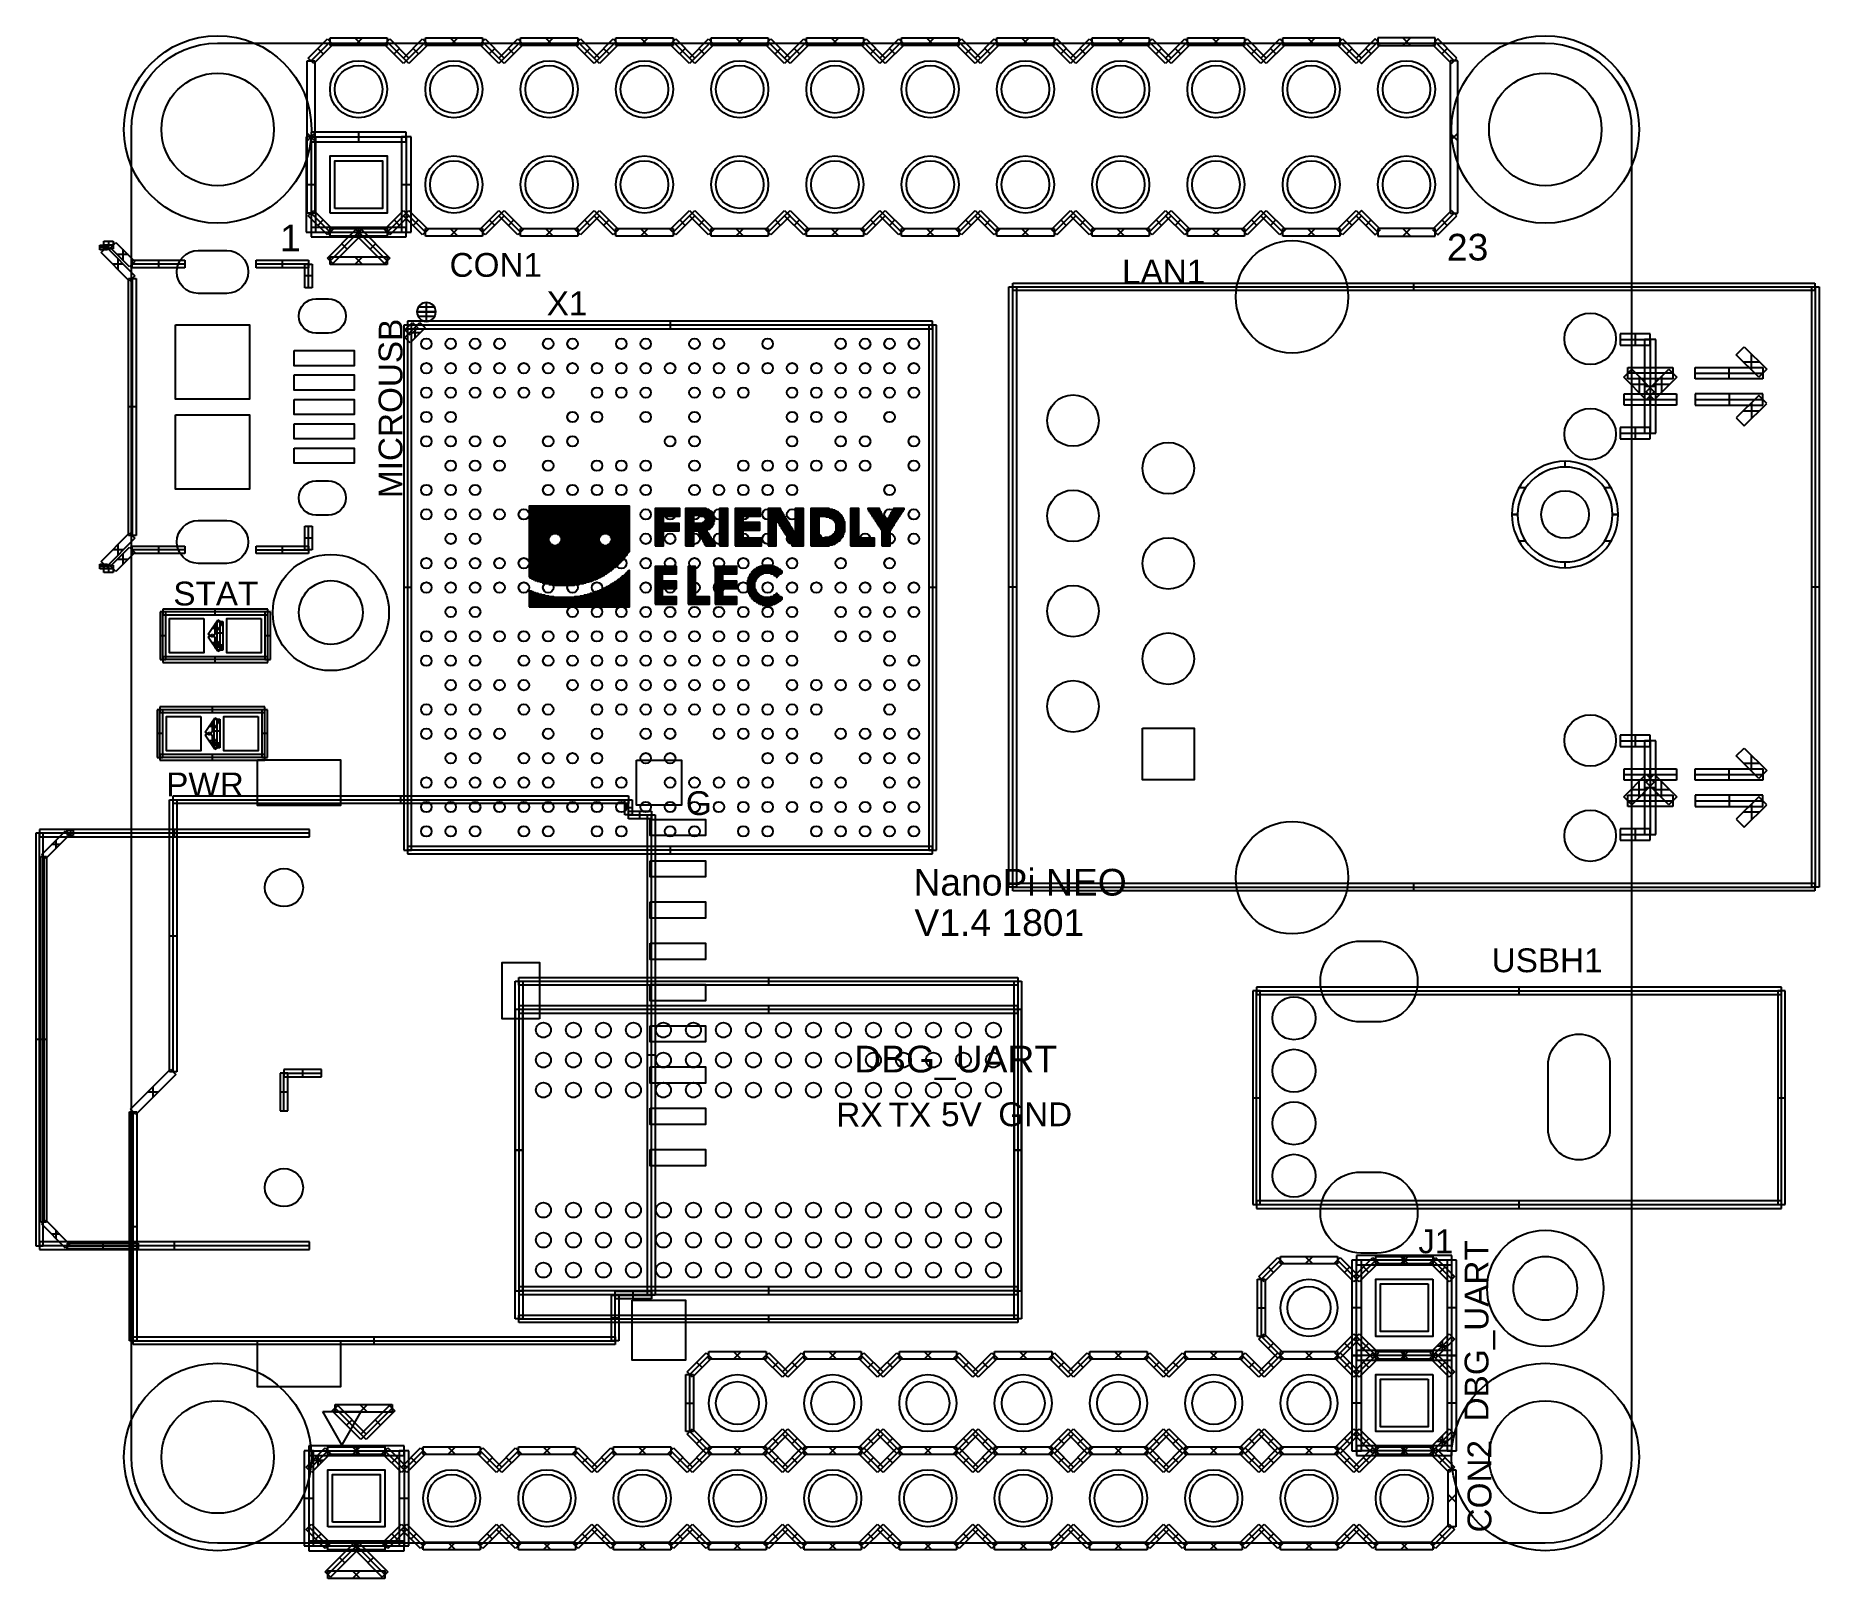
# Model space of a CAD drawing. Header units: millimetres. Extents: x -2.6 to 45, y -0.9 to 40.2.
import ezdxf

# ---------------------------------------------------------------- set-up
doc = ezdxf.new("R2010")
doc.units = ezdxf.units.MM
doc.header["$MEASUREMENT"] = 0
for name, color, linetype in [('BOT', 11, 'Continuous'), ('KEEPOUT', 13, 'Continuous'), ('SILK-BOT', 8, 'Continuous'), ('SILK-TOP', 12, 'Continuous'), ('TOP', 1, 'Continuous')]:
    doc.layers.add(name, color=color, linetype=linetype)

msp = doc.modelspace()

# ---------------------------------------------------------------- texts
at = {"layer": 'SILK-BOT', "char_height": 0.7112, "attachment_point": 7, "line_spacing_factor": 0.963855}
for s, insert, width in [('\\fArial;NanoPi NEO', (20.853, 17.262), 6.22514), ('\\fArial;V1.4 1801', (20.879, 16.187), 5.01696)]:
    msp.add_mtext(s, dxfattribs=dict(at, insert=insert, width=width))
at = {"layer": 'SILK-TOP', "attachment_point": 7, "line_spacing_factor": 0.963855}
for s, insert, char_height, width in [('\\fArial;1', (3.962, 34.449), 0.7112, 0.97683), ('\\fArial;23', (35.077, 34.195), 0.7112, 1.73944), ('\\fArial;CON1', (8.484, 33.761), 0.635, 2.88045), ('\\fArial;LAN1', (26.416, 33.592), 0.635, 2.61268), ('\\fArial;X1', (11.074, 32.745), 0.635, 1.54925), ('\\fArial;STAT', (1.118, 24.998), 0.635, 2.82307), ('\\fArial;PWR', (0.928, 19.918), 0.635, 2.6012), ('\\fArial;G', (14.783, 19.41), 0.635, 1.22792), ('\\fArial;USBH1', (36.271, 15.219), 0.635, 3.33566), ('\\fArial;DBG_UART', (19.274, 12.351), 0.7112, 5.97665), ('\\fArial;RX', (18.796, 11.113), 0.635, 1.78259), ('\\fArial;TX', (20.193, 11.113), 0.635, 1.73286), ('\\fArial;5V', (21.59, 11.113), 0.635, 1.68696), ('\\fArial;GND', (23.114, 11.113), 0.635, 2.5094), ('\\fArial;J1', (34.315, 7.726), 0.635, 1.38093)]:
    msp.add_mtext(s, dxfattribs=dict(at, insert=insert, char_height=char_height, width=width))
at = {"layer": 'SILK-TOP', "char_height": 0.635, "attachment_point": 7, "rotation": 90, "line_spacing_factor": 0.963855}
for s, insert, width in [('\\fArial;MICROUSB', (7.237, 27.872), 5.27509), ('\\fArial;DBG_UART', (36.369, 3.251), 5.3363), ('\\fArial;CON2', (36.272, 0.29), 2.99139)]:
    msp.add_mtext(s, dxfattribs=dict(at, insert=insert, width=width))

# ---------------------------------------------------------------- linework, layer by layer
at = {"layer": 'BOT'}
for points in [[(5.298, 35.468), (5.298, 36.992), (6.822, 36.992), (6.822, 35.468), (5.298, 35.468)], [(26.962, 21.733), (28.334, 21.733), (28.334, 20.362), (26.962, 20.362), (26.962, 21.733)], [(34.702, 7.042), (34.702, 5.518), (33.178, 5.518), (33.178, 7.042), (34.702, 7.042)], [(34.702, 4.502), (34.702, 2.978), (33.178, 2.978), (33.178, 4.502), (34.702, 4.502)], [(5.238, 0.438), (5.238, 1.962), (6.762, 1.962), (6.762, 0.438), (5.238, 0.438)]]:
    msp.add_lwpolyline(points, dxfattribs=at)
for points in [[(2.544, 33.328), (1.782, 33.328, -1), (1.782, 34.471), (2.544, 34.471, -1), (2.544, 33.328)], [(5.257, 32.268), (4.921, 32.268, -1), (4.921, 33.182), (5.257, 33.182, -1), (5.257, 32.268)], [(5.257, 27.418), (4.921, 27.418, -1), (4.921, 28.332), (5.257, 28.332, -1), (5.257, 27.418)], [(2.544, 26.128), (1.782, 26.128, -1), (1.782, 27.271), (2.544, 27.271, -1), (2.544, 26.128)], [(32.784, 16.06), (33.216, 16.06, -1), (33.216, 13.901), (32.784, 13.901, -1), (32.784, 16.06)], [(37.774, 11.049), (37.774, 12.751, -1), (39.425, 12.751), (39.425, 11.049, -1), (37.774, 11.049)], [(32.784, 9.899), (33.216, 9.899, -1), (33.216, 7.74), (32.784, 7.74, -1), (32.784, 9.899)]]:
    msp.add_lwpolyline(points, format="xyb", dxfattribs=at)
for centre, radius in [((6.06, 38.77), 0.762), ((8.6, 38.77), 0.762), ((11.14, 38.77), 0.762), ((13.68, 38.77), 0.762), ((16.22, 38.77), 0.762), ((18.76, 38.77), 0.762), ((21.3, 38.77), 0.762), ((23.84, 38.77), 0.762), ((26.38, 38.77), 0.762), ((28.92, 38.77), 0.762), ((31.46, 38.77), 0.762), ((34, 38.77), 0.762), ((2.3, 37.7), 1.5), ((37.7, 37.7), 1.5), ((8.6, 36.23), 0.762), ((11.14, 36.23), 0.762), ((13.68, 36.23), 0.762), ((16.22, 36.23), 0.762), ((18.76, 36.23), 0.762), ((21.3, 36.23), 0.762), ((23.84, 36.23), 0.762), ((26.38, 36.23), 0.762), ((28.92, 36.23), 0.762), ((31.46, 36.23), 0.762), ((34, 36.23), 0.762), ((30.948, 33.237), 1.499), ((38.898, 32.117), 0.686), ((7.865, 31.984), 0.14), ((8.515, 31.984), 0.14), ((9.166, 31.984), 0.14), ((9.816, 31.984), 0.14), ((11.114, 31.984), 0.14), ((11.764, 31.984), 0.14), ((13.064, 31.984), 0.14), ((13.715, 31.984), 0.14), ((15.015, 31.984), 0.14), ((15.666, 31.984), 0.14), ((16.966, 31.984), 0.14), ((18.914, 31.984), 0.14), ((19.564, 31.984), 0.14), ((20.215, 31.984), 0.14), ((20.865, 31.984), 0.14), ((7.865, 31.334), 0.14), ((8.515, 31.334), 0.14), ((9.166, 31.334), 0.14), ((9.816, 31.334), 0.14), ((10.466, 31.334), 0.14), ((11.114, 31.334), 0.14), ((11.764, 31.334), 0.14), ((12.414, 31.334), 0.14), ((13.064, 31.334), 0.14), ((13.715, 31.334), 0.14), ((14.365, 31.334), 0.14), ((15.015, 31.334), 0.14), ((15.666, 31.334), 0.14), ((16.316, 31.334), 0.14), ((16.966, 31.334), 0.14), ((17.616, 31.334), 0.14), ((18.264, 31.334), 0.14), ((18.914, 31.334), 0.14), ((19.564, 31.334), 0.14), ((20.215, 31.334), 0.14), ((20.865, 31.334), 0.14), ((7.865, 30.683), 0.14), ((8.515, 30.683), 0.14), ((9.166, 30.683), 0.14), ((9.816, 30.683), 0.14), ((10.466, 30.683), 0.14), ((11.114, 30.683), 0.14), ((12.414, 30.683), 0.14), ((13.064, 30.683), 0.14), ((13.715, 30.683), 0.14), ((15.015, 30.683), 0.14), ((15.666, 30.683), 0.14), ((16.316, 30.683), 0.14), ((17.616, 30.683), 0.14), ((18.264, 30.683), 0.14), ((18.914, 30.683), 0.14), ((19.564, 30.683), 0.14), ((20.215, 30.683), 0.14), ((20.865, 30.683), 0.14), ((25.108, 29.937), 0.686), ((7.865, 30.033), 0.14), ((8.515, 30.033), 0.14), ((11.764, 30.033), 0.14), ((12.414, 30.033), 0.14), ((13.715, 30.033), 0.14), ((15.015, 30.033), 0.14), ((17.616, 30.033), 0.14), ((18.264, 30.033), 0.14), ((18.914, 30.033), 0.14), ((20.215, 30.033), 0.14), ((38.898, 29.577), 0.686), ((7.865, 29.383), 0.14), ((8.515, 29.383), 0.14), ((9.166, 29.383), 0.14), ((9.816, 29.383), 0.14), ((11.114, 29.383), 0.14), ((11.764, 29.383), 0.14), ((14.365, 29.383), 0.14), ((15.015, 29.383), 0.14), ((17.616, 29.383), 0.14), ((18.914, 29.383), 0.14), ((19.564, 29.383), 0.14), ((20.865, 29.383), 0.14), ((27.648, 28.667), 0.686), ((8.515, 28.735), 0.14), ((9.166, 28.735), 0.14), ((9.816, 28.735), 0.14), ((11.114, 28.735), 0.14), ((12.414, 28.735), 0.14), ((13.064, 28.735), 0.14), ((13.715, 28.735), 0.14), ((15.015, 28.735), 0.14), ((16.316, 28.735), 0.14), ((16.966, 28.735), 0.14), ((17.616, 28.735), 0.14), ((18.264, 28.735), 0.14), ((18.914, 28.735), 0.14), ((19.564, 28.735), 0.14), ((20.865, 28.735), 0.14), ((7.865, 28.085), 0.14), ((8.515, 28.085), 0.14), ((9.166, 28.085), 0.14), ((11.114, 28.085), 0.14), ((11.764, 28.085), 0.14), ((12.414, 28.085), 0.14), ((13.064, 28.085), 0.14), ((13.715, 28.085), 0.14), ((15.015, 28.085), 0.14), ((15.666, 28.085), 0.14), ((16.316, 28.085), 0.14), ((16.966, 28.085), 0.14), ((17.616, 28.085), 0.14), ((20.215, 28.085), 0.14), ((25.108, 27.397), 0.686), ((7.865, 27.435), 0.14), ((8.515, 27.435), 0.14), ((9.166, 27.435), 0.14), ((9.816, 27.435), 0.14), ((10.466, 27.435), 0.14), ((11.114, 27.435), 0.14), ((11.764, 27.435), 0.14), ((12.414, 27.435), 0.14), ((13.064, 27.435), 0.14), ((13.715, 27.435), 0.14), ((14.365, 27.435), 0.14), ((15.015, 27.435), 0.14), ((15.666, 27.435), 0.14), ((16.316, 27.435), 0.14), ((16.966, 27.435), 0.14), ((17.616, 27.435), 0.14), ((20.215, 27.435), 0.14), ((20.865, 27.435), 0.14), ((8.515, 26.785), 0.14), ((9.166, 26.785), 0.14), ((11.764, 26.785), 0.14), ((13.064, 26.785), 0.14), ((13.715, 26.785), 0.14), ((14.365, 26.785), 0.14), ((15.015, 26.785), 0.14), ((15.666, 26.785), 0.14), ((16.316, 26.785), 0.14), ((16.966, 26.785), 0.14), ((17.616, 26.785), 0.14), ((18.264, 26.785), 0.14), ((19.564, 26.785), 0.14), ((20.215, 26.785), 0.14), ((20.865, 26.785), 0.14), ((27.648, 26.127), 0.686), ((7.865, 26.134), 0.14), ((8.515, 26.134), 0.14), ((9.166, 26.134), 0.14), ((9.816, 26.134), 0.14), ((10.466, 26.134), 0.14), ((11.114, 26.134), 0.14), ((11.764, 26.134), 0.14), ((12.414, 26.134), 0.14), ((13.064, 26.134), 0.14), ((13.715, 26.134), 0.14), ((14.365, 26.134), 0.14), ((15.015, 26.134), 0.14), ((15.666, 26.134), 0.14), ((16.316, 26.134), 0.14), ((16.966, 26.134), 0.14), ((17.616, 26.134), 0.14), ((18.914, 26.134), 0.14), ((20.215, 26.134), 0.14), ((5.319, 24.819), 0.85), ((7.865, 25.484), 0.14), ((8.515, 25.484), 0.14), ((9.166, 25.484), 0.14), ((9.816, 25.484), 0.14), ((10.466, 25.484), 0.14), ((11.114, 25.484), 0.14), ((11.764, 25.484), 0.14), ((12.414, 25.484), 0.14), ((13.064, 25.484), 0.14), ((13.715, 25.484), 0.14), ((14.365, 25.484), 0.14), ((15.015, 25.484), 0.14), ((15.666, 25.484), 0.14), ((16.316, 25.484), 0.14), ((16.966, 25.484), 0.14), ((17.616, 25.484), 0.14), ((18.264, 25.484), 0.14), ((18.914, 25.484), 0.14), ((19.564, 25.484), 0.14), ((20.215, 25.484), 0.14), ((20.865, 25.484), 0.14), ((25.108, 24.857), 0.686), ((8.515, 24.834), 0.14), ((9.166, 24.834), 0.14), ((11.764, 24.834), 0.14), ((12.414, 24.834), 0.14), ((13.064, 24.834), 0.14), ((13.715, 24.834), 0.14), ((14.365, 24.834), 0.14), ((15.015, 24.834), 0.14), ((15.666, 24.834), 0.14), ((16.316, 24.834), 0.14), ((16.966, 24.834), 0.14), ((17.616, 24.834), 0.14), ((18.914, 24.834), 0.14), ((19.564, 24.834), 0.14), ((20.215, 24.834), 0.14), ((20.865, 24.834), 0.14), ((7.865, 24.183), 0.14), ((8.515, 24.183), 0.14), ((9.166, 24.183), 0.14), ((9.816, 24.183), 0.14), ((10.466, 24.183), 0.14), ((11.114, 24.183), 0.14), ((11.764, 24.183), 0.14), ((12.414, 24.183), 0.14), ((13.064, 24.183), 0.14), ((13.715, 24.183), 0.14), ((14.365, 24.183), 0.14), ((15.015, 24.183), 0.14), ((15.666, 24.183), 0.14), ((16.316, 24.183), 0.14), ((16.966, 24.183), 0.14), ((17.616, 24.183), 0.14), ((18.914, 24.183), 0.14), ((19.564, 24.183), 0.14), ((20.215, 24.183), 0.14), ((27.648, 23.587), 0.686), ((7.865, 23.533), 0.14), ((8.515, 23.533), 0.14), ((9.166, 23.533), 0.14), ((10.466, 23.533), 0.14), ((11.114, 23.533), 0.14), ((11.764, 23.533), 0.14), ((12.414, 23.533), 0.14), ((13.064, 23.533), 0.14), ((13.715, 23.533), 0.14), ((14.365, 23.533), 0.14), ((15.015, 23.533), 0.14), ((15.666, 23.533), 0.14), ((16.316, 23.533), 0.14), ((16.966, 23.533), 0.14), ((17.616, 23.533), 0.14), ((20.215, 23.533), 0.14), ((20.865, 23.533), 0.14), ((8.515, 22.883), 0.14), ((9.166, 22.883), 0.14), ((9.816, 22.883), 0.14), ((10.466, 22.883), 0.14), ((11.764, 22.883), 0.14), ((12.414, 22.883), 0.14), ((13.064, 22.883), 0.14), ((13.715, 22.883), 0.14), ((14.365, 22.883), 0.14), ((15.015, 22.883), 0.14), ((15.666, 22.883), 0.14), ((16.316, 22.883), 0.14), ((17.616, 22.883), 0.14), ((18.264, 22.883), 0.14), ((18.914, 22.883), 0.14), ((19.564, 22.883), 0.14), ((20.215, 22.883), 0.14), ((20.865, 22.883), 0.14), ((25.108, 22.317), 0.686), ((7.865, 22.233), 0.14), ((8.515, 22.233), 0.14), ((9.166, 22.233), 0.14), ((10.466, 22.233), 0.14), ((11.114, 22.233), 0.14), ((12.414, 22.233), 0.14), ((13.064, 22.233), 0.14), ((13.715, 22.233), 0.14), ((14.365, 22.233), 0.14), ((15.015, 22.233), 0.14), ((15.666, 22.233), 0.14), ((16.316, 22.233), 0.14), ((16.966, 22.233), 0.14), ((17.616, 22.233), 0.14), ((18.264, 22.233), 0.14), ((20.215, 22.233), 0.14), ((38.898, 21.407), 0.686), ((7.865, 21.585), 0.14), ((8.515, 21.585), 0.14), ((9.166, 21.585), 0.14), ((9.816, 21.585), 0.14), ((11.114, 21.585), 0.14), ((12.414, 21.585), 0.14), ((13.715, 21.585), 0.14), ((14.365, 21.585), 0.14), ((15.666, 21.585), 0.14), ((16.316, 21.585), 0.14), ((16.966, 21.585), 0.14), ((17.616, 21.585), 0.14), ((18.914, 21.585), 0.14), ((19.564, 21.585), 0.14), ((20.215, 21.585), 0.14), ((20.865, 21.585), 0.14), ((8.515, 20.935), 0.14), ((9.166, 20.935), 0.14), ((10.466, 20.935), 0.14), ((11.114, 20.935), 0.14), ((11.764, 20.935), 0.14), ((12.414, 20.935), 0.14), ((13.715, 20.935), 0.14), ((14.365, 20.935), 0.14), ((16.966, 20.935), 0.14), ((17.616, 20.935), 0.14), ((18.264, 20.935), 0.14), ((19.564, 20.935), 0.14), ((20.215, 20.935), 0.14), ((20.865, 20.935), 0.14), ((7.865, 20.285), 0.14), ((8.515, 20.285), 0.14), ((9.166, 20.285), 0.14), ((9.816, 20.285), 0.14), ((10.466, 20.285), 0.14), ((11.114, 20.285), 0.14), ((12.414, 20.285), 0.14), ((13.064, 20.285), 0.14), ((14.365, 20.285), 0.14), ((15.015, 20.285), 0.14), ((15.666, 20.285), 0.14), ((16.316, 20.285), 0.14), ((16.966, 20.285), 0.14), ((18.264, 20.285), 0.14), ((18.914, 20.285), 0.14), ((20.215, 20.285), 0.14), ((20.865, 20.285), 0.14), ((7.865, 19.634), 0.14), ((8.515, 19.634), 0.14), ((9.166, 19.634), 0.14), ((9.816, 19.634), 0.14), ((10.466, 19.634), 0.14), ((11.114, 19.634), 0.14), ((11.764, 19.634), 0.14), ((12.414, 19.634), 0.14), ((13.064, 19.634), 0.14), ((13.715, 19.634), 0.14), ((14.365, 19.634), 0.14), ((15.015, 19.634), 0.14), ((15.666, 19.634), 0.14), ((16.316, 19.634), 0.14), ((16.966, 19.634), 0.14), ((17.616, 19.634), 0.14), ((18.264, 19.634), 0.14), ((18.914, 19.634), 0.14), ((19.564, 19.634), 0.14), ((20.215, 19.634), 0.14), ((20.865, 19.634), 0.14), ((38.898, 18.867), 0.686), ((7.865, 18.984), 0.14), ((8.515, 18.984), 0.14), ((9.166, 18.984), 0.14), ((10.466, 18.984), 0.14), ((11.114, 18.984), 0.14), ((12.414, 18.984), 0.14), ((13.064, 18.984), 0.14), ((14.365, 18.984), 0.14), ((15.015, 18.984), 0.14), ((16.316, 18.984), 0.14), ((16.966, 18.984), 0.14), ((18.264, 18.984), 0.14), ((18.914, 18.984), 0.14), ((19.564, 18.984), 0.14), ((20.215, 18.984), 0.14), ((20.865, 18.984), 0.14), ((30.948, 17.747), 1.499), ((31, 14), 0.572), ((10.985, 13.685), 0.2), ((11.785, 13.685), 0.2), ((12.585, 13.685), 0.2), ((13.385, 13.685), 0.2), ((14.185, 13.685), 0.2), ((14.985, 13.685), 0.2), ((15.785, 13.685), 0.2), ((16.585, 13.685), 0.2), ((17.385, 13.685), 0.2), ((18.185, 13.685), 0.2), ((18.985, 13.685), 0.2), ((19.785, 13.685), 0.2), ((20.585, 13.685), 0.2), ((21.385, 13.685), 0.2), ((22.185, 13.685), 0.2), ((22.985, 13.685), 0.2), ((10.985, 12.885), 0.2), ((11.785, 12.885), 0.2), ((12.585, 12.885), 0.2), ((13.385, 12.885), 0.2), ((14.185, 12.885), 0.2), ((14.985, 12.885), 0.2), ((15.785, 12.885), 0.2), ((16.585, 12.885), 0.2), ((17.385, 12.885), 0.2), ((18.185, 12.885), 0.2), ((18.985, 12.885), 0.2), ((19.785, 12.885), 0.2), ((20.585, 12.885), 0.2), ((21.385, 12.885), 0.2), ((22.185, 12.885), 0.2), ((22.985, 12.885), 0.2), ((31, 12.6), 0.572), ((10.985, 12.085), 0.2), ((11.785, 12.085), 0.2), ((12.585, 12.085), 0.2), ((13.385, 12.085), 0.2), ((14.185, 12.085), 0.2), ((14.985, 12.085), 0.2), ((15.785, 12.085), 0.2), ((16.585, 12.085), 0.2), ((17.385, 12.085), 0.2), ((18.185, 12.085), 0.2), ((18.985, 12.085), 0.2), ((19.785, 12.085), 0.2), ((20.585, 12.085), 0.2), ((21.385, 12.085), 0.2), ((22.185, 12.085), 0.2), ((22.985, 12.085), 0.2), ((31, 11.2), 0.572), ((31, 9.8), 0.572), ((10.985, 8.885), 0.2), ((11.785, 8.885), 0.2), ((12.585, 8.885), 0.2), ((13.385, 8.885), 0.2), ((14.185, 8.885), 0.2), ((14.985, 8.885), 0.2), ((15.785, 8.885), 0.2), ((16.585, 8.885), 0.2), ((17.385, 8.885), 0.2), ((18.185, 8.885), 0.2), ((18.985, 8.885), 0.2), ((19.785, 8.885), 0.2), ((20.585, 8.885), 0.2), ((21.385, 8.885), 0.2), ((22.185, 8.885), 0.2), ((22.985, 8.885), 0.2), ((10.985, 8.085), 0.2), ((11.785, 8.085), 0.2), ((12.585, 8.085), 0.2), ((13.385, 8.085), 0.2), ((14.185, 8.085), 0.2), ((14.985, 8.085), 0.2), ((15.785, 8.085), 0.2), ((16.585, 8.085), 0.2), ((17.385, 8.085), 0.2), ((18.185, 8.085), 0.2), ((18.985, 8.085), 0.2), ((19.785, 8.085), 0.2), ((20.585, 8.085), 0.2), ((21.385, 8.085), 0.2), ((22.185, 8.085), 0.2), ((22.985, 8.085), 0.2), ((37.7, 6.8), 0.85), ((10.985, 7.285), 0.2), ((11.785, 7.285), 0.2), ((12.585, 7.285), 0.2), ((13.385, 7.285), 0.2), ((14.185, 7.285), 0.2), ((14.985, 7.285), 0.2), ((15.785, 7.285), 0.2), ((16.585, 7.285), 0.2), ((17.385, 7.285), 0.2), ((18.185, 7.285), 0.2), ((18.985, 7.285), 0.2), ((19.785, 7.285), 0.2), ((20.585, 7.285), 0.2), ((21.385, 7.285), 0.2), ((22.185, 7.285), 0.2), ((22.985, 7.285), 0.2), ((31.4, 6.28), 0.762), ((16.16, 3.74), 0.762), ((18.7, 3.74), 0.762), ((21.24, 3.74), 0.762), ((23.78, 3.74), 0.762), ((26.32, 3.74), 0.762), ((28.86, 3.74), 0.762), ((31.4, 3.74), 0.762), ((2.3, 2.3), 1.5), ((37.7, 2.3), 1.5), ((8.54, 1.2), 0.762), ((11.08, 1.2), 0.762), ((13.62, 1.2), 0.762), ((16.16, 1.2), 0.762), ((18.7, 1.2), 0.762), ((21.24, 1.2), 0.762), ((23.78, 1.2), 0.762), ((26.32, 1.2), 0.762), ((28.86, 1.2), 0.762), ((31.4, 1.2), 0.762), ((33.94, 1.2), 0.762)]:
    msp.add_circle(centre, radius, dxfattribs=at)
at = {"layer": 'KEEPOUT'}
for centre, radius in [((2.3, 37.7), 2.5), ((37.7, 37.7), 2.5), ((5.319, 24.819), 1.55), ((37.7, 6.8), 1.55), ((2.3, 2.3), 2.5), ((37.7, 2.3), 2.5)]:
    msp.add_circle(centre, radius, dxfattribs=at)
at = {"layer": 'SILK-BOT'}
for p, q in [((7.863, 32.834), (7.614, 32.834)), ((7.614, 32.834), (7.863, 32.834)), ((8.082, 32.959), (7.648, 32.959)), ((7.865, 32.836), (7.865, 33.085)), ((7.865, 32.583), (7.865, 32.832)), ((8.116, 32.834), (7.867, 32.834)), ((7.867, 32.834), (8.116, 32.834)), ((7.465, 32.484), (7.264, 32.484)), ((7.264, 32.484), (7.264, 18.484)), ((7.294, 32.154), (7.695, 32.555)), ((7.294, 32.355), (7.494, 32.555)), ((7.436, 32.213), (7.294, 32.355)), ((7.323, 32.384), (7.607, 32.384)), ((7.365, 32.585), (7.365, 32.384)), ((21.365, 32.585), (7.365, 32.585)), ((7.365, 32.484), (7.365, 18.484)), ((21.365, 32.484), (7.365, 32.484)), ((7.365, 32.384), (21.365, 32.384)), ((7.837, 32.413), (7.436, 32.012)), ((7.636, 32.413), (7.436, 32.213)), ((7.465, 32.242), (7.465, 32.526)), ((7.465, 18.484), (7.465, 32.484)), ((7.494, 32.555), (7.636, 32.413)), ((7.565, 32.142), (7.565, 32.425)), ((8.082, 32.709), (7.648, 32.709)), ((7.695, 32.555), (7.837, 32.413)), ((14.365, 32.585), (14.365, 32.384)), ((21.466, 32.484), (21.265, 32.484)), ((21.265, 32.484), (21.265, 18.484)), ((21.365, 32.384), (21.365, 32.585)), ((21.365, 32.484), (21.365, 18.484)), ((21.466, 18.484), (21.466, 32.484)), ((7.436, 32.012), (7.294, 32.154)), ((7.424, 32.284), (7.707, 32.284)), ((7.465, 25.484), (7.264, 25.484)), ((21.466, 25.484), (21.265, 25.484)), ((21.365, 18.584), (7.365, 18.584)), ((7.365, 18.584), (7.365, 18.383)), ((14.365, 18.584), (14.365, 18.383)), ((21.365, 18.383), (21.365, 18.584)), ((7.264, 18.484), (7.465, 18.484)), ((21.365, 18.484), (7.365, 18.484)), ((7.365, 18.383), (21.365, 18.383)), ((21.265, 18.484), (21.466, 18.484)), ((10.235, 14.985), (10.435, 14.985)), ((10.235, 5.985), (10.235, 14.985)), ((10.335, 14.885), (10.335, 15.085)), ((10.335, 15.085), (23.635, 15.085)), ((10.335, 14.985), (10.335, 5.985)), ((10.335, 14.985), (23.635, 14.985)), ((23.635, 14.885), (10.335, 14.885)), ((10.435, 14.985), (10.435, 5.985)), ((16.985, 15.085), (16.985, 14.885)), ((23.535, 5.985), (23.535, 14.985)), ((23.535, 14.985), (23.735, 14.985)), ((23.635, 15.085), (23.635, 14.885)), ((23.635, 14.985), (23.635, 5.985)), ((23.735, 14.985), (23.735, 5.985)), ((10.335, 14.335), (10.335, 14.135)), ((23.635, 14.335), (10.335, 14.335)), ((16.985, 14.335), (16.985, 14.135)), ((23.635, 14.135), (23.635, 14.335)), ((10.435, 14.235), (10.235, 14.235)), ((10.235, 14.235), (10.235, 6.735)), ((10.335, 14.235), (10.335, 6.735)), ((23.635, 14.235), (10.335, 14.235)), ((10.335, 14.135), (23.635, 14.135)), ((10.435, 6.735), (10.435, 14.235)), ((23.735, 14.235), (23.535, 14.235)), ((23.535, 14.235), (23.535, 6.735)), ((23.635, 14.235), (23.635, 6.735)), ((23.735, 6.735), (23.735, 14.235)), ((10.435, 10.485), (10.235, 10.485)), ((10.235, 10.485), (10.435, 10.485)), ((23.735, 10.485), (23.535, 10.485)), ((23.535, 10.485), (23.735, 10.485)), ((10.235, 6.735), (10.435, 6.735)), ((23.635, 6.835), (10.335, 6.835)), ((10.335, 6.835), (10.335, 6.635)), ((23.635, 6.735), (10.335, 6.735)), ((16.985, 6.835), (16.985, 6.635)), ((23.535, 6.735), (23.735, 6.735)), ((23.635, 6.635), (23.635, 6.835)), ((10.335, 6.635), (23.635, 6.635)), ((10.435, 5.985), (10.235, 5.985)), ((10.335, 5.885), (10.335, 6.085)), ((10.335, 6.085), (23.635, 6.085)), ((10.335, 5.985), (23.635, 5.985)), ((23.635, 5.885), (10.335, 5.885)), ((16.985, 6.085), (16.985, 5.885)), ((23.735, 5.985), (23.535, 5.985)), ((23.635, 6.085), (23.635, 5.885)), ((5.358, 3.529), (5.502, 3.672)), ((6.12, 2.767), (5.358, 3.529)), ((5.43, 3.499), (5.43, 3.702)), ((5.43, 3.702), (6.954, 3.702)), ((6.192, 2.839), (5.43, 3.601)), ((6.954, 3.499), (5.43, 3.499)), ((5.502, 3.672), (6.264, 2.91)), ((6.09, 3.499), (6.294, 3.702)), ((6.294, 3.499), (6.09, 3.702)), ((6.12, 2.91), (6.882, 3.672)), ((6.192, 2.839), (6.954, 3.601)), ((7.026, 3.529), (6.264, 2.767)), ((6.882, 3.672), (7.026, 3.529)), ((6.954, 3.702), (6.954, 3.499)), ((5.739, 3.148), (5.883, 3.291)), ((6.264, 2.767), (6.12, 2.91)), ((6.264, 2.91), (6.12, 2.767)), ((6.645, 3.148), (6.501, 3.291))]:
    msp.add_line(p, q, dxfattribs=at)
msp.add_lwpolyline([(10.885, 13.985), (9.885, 13.985), (9.885, 15.485), (10.885, 15.485), (10.885, 13.985)], dxfattribs=at)
for radius, start, end in [(0.251, 359.9982, 179.9982), (0.251, 179.9982, 359.9982), (0.00175, 359.9982, 179.9982), (0.00175, 179.9982, 359.9982)]:
    msp.add_arc((7.865, 32.834), radius, start, end, dxfattribs=at)
at = {"layer": 'SILK-TOP'}
for p, q in [((4.718, 39.604), (5.226, 40.112)), ((4.718, 39.604), (5.226, 40.112)), ((5.298, 40.04), (4.79, 39.532)), ((5.298, 40.04), (4.79, 39.532)), ((5.37, 39.968), (4.862, 39.46)), ((5.37, 39.968), (4.862, 39.46)), ((5.226, 40.112), (5.37, 39.968)), ((5.226, 40.112), (5.37, 39.968)), ((5.298, 39.938), (5.298, 40.142)), ((5.298, 40.142), (6.822, 40.142)), ((6.162, 39.938), (5.958, 40.142)), ((6.162, 40.142), (5.958, 39.938)), ((6.75, 39.968), (6.894, 40.112)), ((7.258, 39.46), (6.75, 39.968)), ((6.822, 40.142), (6.822, 39.938)), ((7.33, 39.532), (6.822, 40.04)), ((6.894, 40.112), (7.402, 39.604)), ((7.258, 39.604), (7.766, 40.112)), ((7.838, 40.04), (7.33, 39.532)), ((7.91, 39.968), (7.402, 39.46)), ((7.766, 40.112), (7.91, 39.968)), ((7.838, 39.938), (7.838, 40.142)), ((7.838, 40.142), (9.362, 40.142)), ((8.702, 39.938), (8.498, 40.142)), ((8.702, 40.142), (8.498, 39.938)), ((9.29, 39.968), (9.434, 40.112)), ((9.798, 39.46), (9.29, 39.968)), ((9.362, 40.142), (9.362, 39.938)), ((9.87, 39.532), (9.362, 40.04)), ((9.434, 40.112), (9.942, 39.604)), ((9.798, 39.604), (10.306, 40.112)), ((10.378, 40.04), (9.87, 39.532)), ((10.45, 39.968), (9.942, 39.46)), ((10.306, 40.112), (10.45, 39.968)), ((10.378, 39.938), (10.378, 40.142)), ((10.378, 40.142), (11.902, 40.142)), ((11.242, 39.938), (11.038, 40.142)), ((11.242, 40.142), (11.038, 39.938)), ((11.83, 39.968), (11.974, 40.112)), ((12.338, 39.46), (11.83, 39.968)), ((11.902, 40.142), (11.902, 39.938)), ((12.41, 39.532), (11.902, 40.04)), ((11.974, 40.112), (12.482, 39.604)), ((12.338, 39.604), (12.846, 40.112)), ((12.918, 40.04), (12.41, 39.532)), ((12.99, 39.968), (12.482, 39.46)), ((12.846, 40.112), (12.99, 39.968)), ((12.918, 39.938), (12.918, 40.142)), ((12.918, 40.142), (14.442, 40.142)), ((13.782, 39.938), (13.578, 40.142)), ((13.782, 40.142), (13.578, 39.938)), ((14.37, 39.968), (14.514, 40.112)), ((14.878, 39.46), (14.37, 39.968)), ((14.442, 40.142), (14.442, 39.938)), ((14.95, 39.532), (14.442, 40.04)), ((14.514, 40.112), (15.022, 39.604)), ((14.878, 39.604), (15.386, 40.112)), ((15.458, 40.04), (14.95, 39.532)), ((15.53, 39.968), (15.022, 39.46)), ((15.386, 40.112), (15.53, 39.968)), ((15.458, 39.938), (15.458, 40.142)), ((15.458, 40.142), (16.982, 40.142)), ((16.322, 39.938), (16.118, 40.142)), ((16.322, 40.142), (16.118, 39.938)), ((16.91, 39.968), (17.054, 40.112)), ((17.418, 39.46), (16.91, 39.968)), ((16.982, 40.142), (16.982, 39.938)), ((17.49, 39.532), (16.982, 40.04)), ((17.054, 40.112), (17.562, 39.604)), ((17.418, 39.604), (17.926, 40.112)), ((17.998, 40.04), (17.49, 39.532)), ((18.07, 39.968), (17.562, 39.46)), ((17.926, 40.112), (18.07, 39.968)), ((17.998, 39.938), (17.998, 40.142)), ((17.998, 40.142), (19.522, 40.142)), ((18.862, 39.938), (18.658, 40.142)), ((18.862, 40.142), (18.658, 39.938)), ((19.45, 39.968), (19.594, 40.112)), ((19.958, 39.46), (19.45, 39.968)), ((19.522, 40.142), (19.522, 39.938)), ((20.03, 39.532), (19.522, 40.04)), ((19.594, 40.112), (20.102, 39.604)), ((19.958, 39.604), (20.466, 40.112)), ((20.538, 40.04), (20.03, 39.532)), ((20.61, 39.968), (20.102, 39.46)), ((20.466, 40.112), (20.61, 39.968)), ((20.538, 39.938), (20.538, 40.142)), ((20.538, 40.142), (22.062, 40.142)), ((21.402, 39.938), (21.198, 40.142)), ((21.402, 40.142), (21.198, 39.938)), ((21.99, 39.968), (22.134, 40.112)), ((22.498, 39.46), (21.99, 39.968)), ((22.062, 40.142), (22.062, 39.938)), ((22.57, 39.532), (22.062, 40.04)), ((22.134, 40.112), (22.642, 39.604)), ((22.498, 39.604), (23.006, 40.112)), ((23.078, 40.04), (22.57, 39.532)), ((23.15, 39.968), (22.642, 39.46)), ((23.006, 40.112), (23.15, 39.968)), ((23.078, 39.938), (23.078, 40.142)), ((23.078, 40.142), (24.602, 40.142)), ((23.942, 39.938), (23.738, 40.142)), ((23.942, 40.142), (23.738, 39.938)), ((24.53, 39.968), (24.674, 40.112)), ((25.038, 39.46), (24.53, 39.968)), ((24.602, 40.142), (24.602, 39.938)), ((25.11, 39.532), (24.602, 40.04)), ((24.674, 40.112), (25.182, 39.604)), ((25.038, 39.604), (25.546, 40.112)), ((25.618, 40.04), (25.11, 39.532)), ((25.69, 39.968), (25.182, 39.46)), ((25.546, 40.112), (25.69, 39.968)), ((25.618, 39.938), (25.618, 40.142)), ((25.618, 40.142), (27.142, 40.142)), ((26.482, 39.938), (26.278, 40.142)), ((26.482, 40.142), (26.278, 39.938)), ((27.07, 39.968), (27.214, 40.112)), ((27.578, 39.46), (27.07, 39.968)), ((27.142, 40.142), (27.142, 39.938)), ((27.65, 39.532), (27.142, 40.04)), ((27.214, 40.112), (27.722, 39.604)), ((27.578, 39.604), (28.086, 40.112)), ((28.158, 40.04), (27.65, 39.532)), ((28.23, 39.968), (27.722, 39.46)), ((28.086, 40.112), (28.23, 39.968)), ((28.158, 39.938), (28.158, 40.142)), ((28.158, 40.142), (29.682, 40.142)), ((29.022, 39.938), (28.818, 40.142)), ((29.022, 40.142), (28.818, 39.938)), ((29.61, 39.968), (29.754, 40.112)), ((30.118, 39.46), (29.61, 39.968)), ((29.682, 40.142), (29.682, 39.938)), ((30.19, 39.532), (29.682, 40.04)), ((29.754, 40.112), (30.262, 39.604)), ((30.118, 39.604), (30.626, 40.112)), ((30.698, 40.04), (30.19, 39.532)), ((30.77, 39.968), (30.262, 39.46)), ((30.626, 40.112), (30.77, 39.968)), ((30.698, 39.938), (30.698, 40.142)), ((30.698, 40.142), (32.222, 40.142)), ((31.562, 39.938), (31.358, 40.142)), ((31.562, 40.142), (31.358, 39.938)), ((32.15, 39.968), (32.294, 40.112)), ((32.658, 39.46), (32.15, 39.968)), ((32.222, 40.142), (32.222, 39.938)), ((32.73, 39.532), (32.222, 40.04)), ((32.294, 40.112), (32.802, 39.604)), ((33.166, 40.112), (32.658, 39.604)), ((32.73, 39.532), (33.238, 40.04)), ((32.802, 39.46), (33.31, 39.968)), ((33.31, 39.968), (33.166, 40.112)), ((33.238, 40.142), (33.238, 39.938)), ((34.762, 40.142), (33.238, 40.142)), ((33.898, 39.938), (34.102, 40.142)), ((33.898, 40.142), (34.102, 39.938)), ((34.834, 40.112), (34.69, 39.968)), ((34.69, 39.968), (35.198, 39.46)), ((34.762, 39.938), (34.762, 40.142)), ((34.762, 40.04), (35.27, 39.532)), ((35.342, 39.604), (34.834, 40.112)), ((4.688, 39.532), (4.892, 39.532)), ((4.688, 35.468), (4.688, 39.532)), ((4.862, 39.46), (4.718, 39.604)), ((4.862, 39.46), (4.718, 39.604)), ((4.892, 39.532), (4.892, 35.468)), ((5.116, 39.714), (4.972, 39.858)), ((4.972, 39.858), (5.116, 39.714)), ((6.822, 39.938), (5.298, 39.938)), ((7.148, 39.858), (7.004, 39.714)), ((7.402, 39.604), (7.258, 39.46)), ((7.402, 39.46), (7.258, 39.604)), ((7.656, 39.714), (7.512, 39.858)), ((9.362, 39.938), (7.838, 39.938)), ((9.688, 39.858), (9.544, 39.714)), ((9.942, 39.604), (9.798, 39.46)), ((9.942, 39.46), (9.798, 39.604)), ((10.196, 39.714), (10.052, 39.858)), ((11.902, 39.938), (10.378, 39.938)), ((12.228, 39.858), (12.084, 39.714)), ((12.482, 39.604), (12.338, 39.46)), ((12.482, 39.46), (12.338, 39.604)), ((12.736, 39.714), (12.592, 39.858)), ((14.442, 39.938), (12.918, 39.938)), ((14.768, 39.858), (14.624, 39.714)), ((15.022, 39.604), (14.878, 39.46)), ((15.022, 39.46), (14.878, 39.604)), ((15.276, 39.714), (15.132, 39.858)), ((16.982, 39.938), (15.458, 39.938)), ((17.308, 39.858), (17.164, 39.714)), ((17.562, 39.604), (17.418, 39.46)), ((17.562, 39.46), (17.418, 39.604)), ((17.816, 39.714), (17.672, 39.858)), ((19.522, 39.938), (17.998, 39.938)), ((19.848, 39.858), (19.704, 39.714)), ((20.102, 39.604), (19.958, 39.46)), ((20.102, 39.46), (19.958, 39.604)), ((20.356, 39.714), (20.212, 39.858)), ((22.062, 39.938), (20.538, 39.938)), ((22.388, 39.858), (22.244, 39.714)), ((22.642, 39.604), (22.498, 39.46)), ((22.642, 39.46), (22.498, 39.604)), ((22.896, 39.714), (22.752, 39.858)), ((24.602, 39.938), (23.078, 39.938)), ((24.928, 39.858), (24.784, 39.714)), ((25.182, 39.604), (25.038, 39.46)), ((25.182, 39.46), (25.038, 39.604)), ((25.436, 39.714), (25.292, 39.858)), ((27.142, 39.938), (25.618, 39.938)), ((27.468, 39.858), (27.324, 39.714)), ((27.722, 39.604), (27.578, 39.46)), ((27.722, 39.46), (27.578, 39.604)), ((27.976, 39.714), (27.832, 39.858)), ((29.682, 39.938), (28.158, 39.938)), ((30.008, 39.858), (29.864, 39.714)), ((30.262, 39.604), (30.118, 39.46)), ((30.262, 39.46), (30.118, 39.604)), ((30.516, 39.714), (30.372, 39.858)), ((32.222, 39.938), (30.698, 39.938)), ((32.548, 39.858), (32.404, 39.714)), ((32.802, 39.604), (32.658, 39.46)), ((32.658, 39.604), (32.802, 39.46)), ((32.912, 39.858), (33.056, 39.714)), ((33.238, 39.938), (34.762, 39.938)), ((34.944, 39.714), (35.088, 39.858)), ((35.372, 39.532), (35.168, 39.532)), ((35.168, 39.532), (35.168, 35.468)), ((35.198, 39.46), (35.342, 39.604)), ((35.372, 35.468), (35.372, 39.532)), ((4.892, 37.602), (4.688, 37.398)), ((4.688, 37.602), (4.892, 37.398)), ((4.79, 37.627), (4.79, 37.373)), ((7.33, 37.627), (4.79, 37.627)), ((6.06, 37.627), (6.06, 37.373)), ((7.33, 37.373), (7.33, 37.627)), ((35.168, 37.398), (35.372, 37.602)), ((35.168, 37.602), (35.372, 37.398)), ((4.917, 37.5), (4.663, 37.5)), ((4.663, 37.5), (4.663, 34.96)), ((4.79, 37.5), (7.33, 37.5)), ((4.79, 37.5), (4.79, 34.96)), ((4.79, 37.373), (7.33, 37.373)), ((4.917, 34.96), (4.917, 37.5)), ((7.457, 37.5), (7.203, 37.5)), ((7.203, 37.5), (7.203, 34.96)), ((7.33, 37.5), (7.33, 34.96)), ((7.457, 34.96), (7.457, 37.5)), ((4.663, 36.23), (4.917, 36.23)), ((7.203, 36.23), (7.457, 36.23)), ((4.892, 35.468), (4.688, 35.468)), ((4.718, 35.396), (4.862, 35.54)), ((4.718, 35.396), (4.862, 35.54)), ((5.226, 34.888), (4.718, 35.396)), ((5.226, 34.888), (4.718, 35.396)), ((4.79, 35.468), (5.298, 34.96)), ((4.79, 35.468), (5.298, 34.96)), ((4.862, 35.54), (5.37, 35.032)), ((4.862, 35.54), (5.37, 35.032)), ((4.972, 35.142), (5.116, 35.286)), ((5.116, 35.286), (4.972, 35.142)), ((6.75, 35.032), (7.258, 35.54)), ((6.822, 34.96), (7.33, 35.468)), ((7.402, 35.396), (6.894, 34.888)), ((7.004, 35.286), (7.148, 35.142)), ((7.258, 35.396), (7.402, 35.54)), ((7.258, 35.54), (7.402, 35.396)), ((7.766, 34.888), (7.258, 35.396)), ((7.33, 35.468), (7.838, 34.96)), ((7.402, 35.54), (7.91, 35.032)), ((7.512, 35.142), (7.656, 35.286)), ((9.29, 35.032), (9.798, 35.54)), ((9.362, 34.96), (9.87, 35.468)), ((9.942, 35.396), (9.434, 34.888)), ((9.544, 35.286), (9.688, 35.142)), ((9.798, 35.396), (9.942, 35.54)), ((9.798, 35.54), (9.942, 35.396)), ((10.306, 34.888), (9.798, 35.396)), ((9.87, 35.468), (10.378, 34.96)), ((9.942, 35.54), (10.45, 35.032)), ((10.052, 35.142), (10.196, 35.286)), ((11.83, 35.032), (12.338, 35.54)), ((11.902, 34.96), (12.41, 35.468)), ((12.482, 35.396), (11.974, 34.888)), ((12.084, 35.286), (12.228, 35.142)), ((12.338, 35.396), (12.482, 35.54)), ((12.338, 35.54), (12.482, 35.396)), ((12.846, 34.888), (12.338, 35.396)), ((12.41, 35.468), (12.918, 34.96)), ((12.482, 35.54), (12.99, 35.032)), ((12.592, 35.142), (12.736, 35.286)), ((14.37, 35.032), (14.878, 35.54)), ((14.442, 34.96), (14.95, 35.468)), ((15.022, 35.396), (14.514, 34.888)), ((14.624, 35.286), (14.768, 35.142)), ((14.878, 35.396), (15.022, 35.54)), ((14.878, 35.54), (15.022, 35.396)), ((15.386, 34.888), (14.878, 35.396)), ((14.95, 35.468), (15.458, 34.96)), ((15.022, 35.54), (15.53, 35.032)), ((15.132, 35.142), (15.276, 35.286)), ((16.91, 35.032), (17.418, 35.54)), ((16.982, 34.96), (17.49, 35.468)), ((17.562, 35.396), (17.054, 34.888)), ((17.164, 35.286), (17.308, 35.142)), ((17.418, 35.396), (17.562, 35.54)), ((17.418, 35.54), (17.562, 35.396)), ((17.926, 34.888), (17.418, 35.396)), ((17.49, 35.468), (17.998, 34.96)), ((17.562, 35.54), (18.07, 35.032)), ((17.672, 35.142), (17.816, 35.286)), ((19.45, 35.032), (19.958, 35.54)), ((19.522, 34.96), (20.03, 35.468)), ((20.102, 35.396), (19.594, 34.888)), ((19.704, 35.286), (19.848, 35.142)), ((19.958, 35.396), (20.102, 35.54)), ((19.958, 35.54), (20.102, 35.396)), ((20.466, 34.888), (19.958, 35.396)), ((20.03, 35.468), (20.538, 34.96)), ((20.102, 35.54), (20.61, 35.032)), ((20.212, 35.142), (20.356, 35.286)), ((21.99, 35.032), (22.498, 35.54)), ((22.062, 34.96), (22.57, 35.468)), ((22.642, 35.396), (22.134, 34.888)), ((22.244, 35.286), (22.388, 35.142)), ((22.498, 35.396), (22.642, 35.54)), ((22.498, 35.54), (22.642, 35.396)), ((23.006, 34.888), (22.498, 35.396)), ((22.57, 35.468), (23.078, 34.96)), ((22.642, 35.54), (23.15, 35.032)), ((22.752, 35.142), (22.896, 35.286)), ((24.53, 35.032), (25.038, 35.54)), ((24.602, 34.96), (25.11, 35.468)), ((25.182, 35.396), (24.674, 34.888)), ((24.784, 35.286), (24.928, 35.142)), ((25.038, 35.396), (25.182, 35.54)), ((25.038, 35.54), (25.182, 35.396)), ((25.546, 34.888), (25.038, 35.396)), ((25.11, 35.468), (25.618, 34.96)), ((25.182, 35.54), (25.69, 35.032)), ((25.292, 35.142), (25.436, 35.286)), ((27.07, 35.032), (27.578, 35.54)), ((27.142, 34.96), (27.65, 35.468)), ((27.722, 35.396), (27.214, 34.888)), ((27.324, 35.286), (27.468, 35.142)), ((27.578, 35.396), (27.722, 35.54)), ((27.578, 35.54), (27.722, 35.396)), ((28.086, 34.888), (27.578, 35.396)), ((27.65, 35.468), (28.158, 34.96)), ((27.722, 35.54), (28.23, 35.032)), ((27.832, 35.142), (27.976, 35.286)), ((29.61, 35.032), (30.118, 35.54)), ((29.682, 34.96), (30.19, 35.468)), ((30.262, 35.396), (29.754, 34.888)), ((29.864, 35.286), (30.008, 35.142)), ((30.118, 35.396), (30.262, 35.54)), ((30.118, 35.54), (30.262, 35.396)), ((30.626, 34.888), (30.118, 35.396)), ((30.19, 35.468), (30.698, 34.96)), ((30.262, 35.54), (30.77, 35.032)), ((30.372, 35.142), (30.516, 35.286)), ((32.15, 35.032), (32.658, 35.54)), ((32.222, 34.96), (32.73, 35.468)), ((32.802, 35.396), (32.294, 34.888)), ((32.404, 35.286), (32.548, 35.142)), ((32.802, 35.54), (32.658, 35.396)), ((32.658, 35.54), (32.802, 35.396)), ((32.658, 35.396), (33.166, 34.888)), ((32.73, 35.468), (33.238, 34.96)), ((33.31, 35.032), (32.802, 35.54)), ((32.912, 35.142), (33.056, 35.286)), ((35.198, 35.54), (34.69, 35.032)), ((34.762, 34.96), (35.27, 35.468)), ((34.834, 34.888), (35.342, 35.396)), ((34.944, 35.286), (35.088, 35.142)), ((35.168, 35.468), (35.372, 35.468)), ((35.342, 35.396), (35.198, 35.54)), ((4.663, 34.96), (4.917, 34.96)), ((7.33, 35.087), (4.79, 35.087)), ((4.79, 35.087), (4.79, 34.833)), ((4.79, 34.96), (7.33, 34.96)), ((4.79, 34.833), (7.33, 34.833)), ((5.37, 35.032), (5.226, 34.888)), ((5.37, 35.032), (5.226, 34.888)), ((5.226, 34.27), (5.988, 35.032)), ((5.298, 34.858), (5.298, 35.062)), ((5.298, 35.062), (6.822, 35.062)), ((6.06, 34.96), (5.298, 34.198)), ((6.822, 34.858), (5.298, 34.858)), ((6.132, 34.888), (5.37, 34.126)), ((5.958, 35.062), (6.162, 34.858)), ((5.958, 34.858), (6.162, 35.062)), ((5.988, 35.032), (6.132, 34.888)), ((5.988, 34.888), (6.132, 35.032)), ((6.75, 34.126), (5.988, 34.888)), ((6.06, 35.087), (6.06, 34.833)), ((6.06, 34.96), (6.822, 34.198)), ((6.132, 35.032), (6.894, 34.27)), ((6.894, 34.888), (6.75, 35.032)), ((6.822, 35.062), (6.822, 34.858)), ((7.203, 34.96), (7.457, 34.96)), ((7.33, 34.833), (7.33, 35.087)), ((7.91, 35.032), (7.766, 34.888)), ((7.838, 34.858), (7.838, 35.062)), ((7.838, 35.062), (9.362, 35.062)), ((9.362, 34.858), (7.838, 34.858)), ((8.498, 35.062), (8.702, 34.858)), ((8.498, 34.858), (8.702, 35.062)), ((9.434, 34.888), (9.29, 35.032)), ((9.362, 35.062), (9.362, 34.858)), ((10.45, 35.032), (10.306, 34.888)), ((10.378, 34.858), (10.378, 35.062)), ((10.378, 35.062), (11.902, 35.062)), ((11.902, 34.858), (10.378, 34.858)), ((11.038, 35.062), (11.242, 34.858)), ((11.038, 34.858), (11.242, 35.062)), ((11.974, 34.888), (11.83, 35.032)), ((11.902, 35.062), (11.902, 34.858)), ((12.99, 35.032), (12.846, 34.888)), ((12.918, 34.858), (12.918, 35.062)), ((12.918, 35.062), (14.442, 35.062)), ((14.442, 34.858), (12.918, 34.858)), ((13.578, 35.062), (13.782, 34.858)), ((13.578, 34.858), (13.782, 35.062)), ((14.514, 34.888), (14.37, 35.032)), ((14.442, 35.062), (14.442, 34.858)), ((15.53, 35.032), (15.386, 34.888)), ((15.458, 34.858), (15.458, 35.062)), ((15.458, 35.062), (16.982, 35.062)), ((16.982, 34.858), (15.458, 34.858)), ((16.118, 35.062), (16.322, 34.858)), ((16.118, 34.858), (16.322, 35.062)), ((17.054, 34.888), (16.91, 35.032)), ((16.982, 35.062), (16.982, 34.858)), ((18.07, 35.032), (17.926, 34.888)), ((17.998, 34.858), (17.998, 35.062)), ((17.998, 35.062), (19.522, 35.062)), ((19.522, 34.858), (17.998, 34.858)), ((18.658, 35.062), (18.862, 34.858)), ((18.658, 34.858), (18.862, 35.062)), ((19.594, 34.888), (19.45, 35.032)), ((19.522, 35.062), (19.522, 34.858)), ((20.61, 35.032), (20.466, 34.888)), ((20.538, 34.858), (20.538, 35.062)), ((20.538, 35.062), (22.062, 35.062)), ((22.062, 34.858), (20.538, 34.858)), ((21.198, 35.062), (21.402, 34.858)), ((21.198, 34.858), (21.402, 35.062)), ((22.134, 34.888), (21.99, 35.032)), ((22.062, 35.062), (22.062, 34.858)), ((23.15, 35.032), (23.006, 34.888)), ((23.078, 34.858), (23.078, 35.062)), ((23.078, 35.062), (24.602, 35.062)), ((24.602, 34.858), (23.078, 34.858)), ((23.738, 35.062), (23.942, 34.858)), ((23.738, 34.858), (23.942, 35.062)), ((24.674, 34.888), (24.53, 35.032)), ((24.602, 35.062), (24.602, 34.858)), ((25.69, 35.032), (25.546, 34.888)), ((25.618, 34.858), (25.618, 35.062)), ((25.618, 35.062), (27.142, 35.062)), ((27.142, 34.858), (25.618, 34.858)), ((26.278, 35.062), (26.482, 34.858)), ((26.278, 34.858), (26.482, 35.062)), ((27.214, 34.888), (27.07, 35.032)), ((27.142, 35.062), (27.142, 34.858)), ((28.23, 35.032), (28.086, 34.888)), ((28.158, 34.858), (28.158, 35.062)), ((28.158, 35.062), (29.682, 35.062)), ((29.682, 34.858), (28.158, 34.858)), ((28.818, 35.062), (29.022, 34.858)), ((28.818, 34.858), (29.022, 35.062)), ((29.754, 34.888), (29.61, 35.032)), ((29.682, 35.062), (29.682, 34.858)), ((30.77, 35.032), (30.626, 34.888)), ((30.698, 34.858), (30.698, 35.062)), ((30.698, 35.062), (32.222, 35.062)), ((32.222, 34.858), (30.698, 34.858)), ((31.358, 35.062), (31.562, 34.858)), ((31.358, 34.858), (31.562, 35.062)), ((32.294, 34.888), (32.15, 35.032)), ((32.222, 35.062), (32.222, 34.858)), ((33.166, 34.888), (33.31, 35.032)), ((34.762, 35.062), (33.238, 35.062)), ((33.238, 35.062), (33.238, 34.858)), ((33.238, 34.858), (34.762, 34.858)), ((33.898, 34.858), (34.102, 35.062)), ((33.898, 35.062), (34.102, 34.858)), ((34.69, 35.032), (34.834, 34.888)), ((34.762, 34.858), (34.762, 35.062)), ((-0.838, 34.618), (-0.638, 34.618)), ((-0.838, 34.491), (-0.838, 34.618)), ((-0.638, 34.554), (-0.838, 34.554)), ((-0.638, 34.491), (-0.838, 34.491)), ((-0.809, 34.42), (-0.667, 34.562)), ((-0.047, 33.658), (-0.809, 34.42)), ((-0.738, 34.518), (-0.738, 34.718)), ((-0.738, 34.718), (-0.484, 34.718)), ((-0.484, 34.618), (-0.738, 34.618)), ((-0.738, 34.618), (-0.738, 34.491)), ((-0.484, 34.518), (-0.738, 34.518)), ((-0.667, 34.562), (0.095, 33.8)), ((-0.638, 34.618), (-0.638, 34.491)), ((-0.611, 34.718), (-0.611, 34.518)), ((-0.555, 34.547), (-0.413, 34.689)), ((-0.047, 34.039), (-0.555, 34.547)), ((-0.484, 34.718), (-0.484, 34.518)), ((-0.413, 34.689), (0.095, 34.181)), ((-0.089, 34.364), (-0.371, 34.364)), ((-0.357, 34.251), (-0.357, 33.969)), ((-0.23, 34.505), (-0.23, 34.223)), ((5.37, 34.126), (5.226, 34.27)), ((5.298, 34.096), (5.298, 34.3)), ((5.298, 34.3), (6.822, 34.3)), ((5.607, 34.651), (5.751, 34.507)), ((6.162, 34.3), (5.958, 34.096)), ((5.958, 34.3), (6.162, 34.096)), ((6.513, 34.651), (6.369, 34.507)), ((6.894, 34.27), (6.75, 34.126)), ((6.822, 34.3), (6.822, 34.096)), ((-0.216, 34.11), (-0.498, 34.11)), ((0.095, 34.181), (-0.047, 34.039)), ((0.095, 33.8), (-0.047, 33.658)), ((0.024, 34.01), (0.024, 34.21)), ((0.024, 34.21), (1.421, 34.21)), ((1.421, 34.11), (0.024, 34.11)), ((1.421, 34.01), (0.024, 34.01)), ((0.723, 34.21), (0.723, 34.01)), ((1.421, 34.21), (1.421, 34.01)), ((3.327, 34.01), (3.327, 34.21)), ((3.327, 34.21), (4.724, 34.21)), ((4.724, 34.11), (3.327, 34.11)), ((4.724, 34.01), (3.327, 34.01)), ((4.025, 34.01), (4.025, 34.21)), ((4.624, 33.475), (4.624, 34.11)), ((4.624, 34.11), (4.824, 34.11)), ((4.824, 33.792), (4.624, 33.792)), ((4.724, 34.21), (4.724, 34.01)), ((4.724, 33.475), (4.724, 34.11)), ((4.824, 34.11), (4.824, 33.475)), ((6.822, 34.096), (5.298, 34.096)), ((-0.076, 33.729), (0.124, 33.729)), ((-0.076, 26.871), (-0.076, 33.729)), ((0.024, 33.729), (0.024, 26.871)), ((0.124, 33.729), (0.124, 26.871)), ((4.824, 33.475), (4.624, 33.475)), ((23.4, 17.499), (23.4, 33.501)), ((23.4, 33.501), (23.6, 33.501)), ((23.5, 33.401), (23.5, 33.601)), ((23.5, 33.601), (44.892, 33.601)), ((23.5, 17.499), (23.5, 33.501)), ((23.5, 33.501), (44.892, 33.501)), ((44.892, 33.401), (23.5, 33.401)), ((23.6, 33.501), (23.6, 17.499)), ((34.196, 33.401), (34.196, 33.601)), ((44.807, 17.499), (44.807, 33.501)), ((44.807, 33.501), (45.007, 33.501)), ((44.892, 33.601), (44.892, 33.401)), ((44.907, 17.499), (44.907, 33.501)), ((45.007, 33.501), (45.007, 17.499)), ((39.7, 32.25), (39.7, 31.95)), ((40.5, 32.25), (39.7, 32.25)), ((39.7, 32.1), (40.5, 32.1)), ((39.7, 31.95), (40.5, 31.95)), ((40.1, 32.25), (40.1, 31.95)), ((40.65, 32.1), (40.35, 32.1)), ((40.35, 32.1), (40.35, 29.6)), ((40.5, 31.95), (40.5, 32.25)), ((40.5, 32.1), (40.5, 29.6)), ((40.65, 29.6), (40.65, 32.1)), ((42.794, 31.694), (43.006, 31.906)), ((43.006, 31.906), (43.606, 31.306)), ((43.394, 31.094), (42.794, 31.694)), ((42.988, 31.5), (43.412, 31.5)), ((43.2, 31.288), (43.2, 31.712)), ((39.794, 31.094), (40.006, 31.306)), ((40.394, 30.494), (39.794, 31.094)), ((39.9, 31.05), (39.9, 31.35)), ((39.9, 31.35), (41.1, 31.35)), ((41.1, 31.2), (39.9, 31.2)), ((41.1, 31.05), (39.9, 31.05)), ((40.006, 31.306), (40.606, 30.706)), ((40.2, 31.112), (40.2, 30.688)), ((40.394, 30.706), (40.994, 31.306)), ((40.5, 31.35), (40.5, 31.05)), ((41.206, 31.094), (40.606, 30.494)), ((40.8, 31.112), (40.8, 30.688)), ((40.994, 31.306), (41.206, 31.094)), ((41.1, 31.35), (41.1, 31.05)), ((41.7, 31.05), (41.7, 31.35)), ((41.7, 31.35), (43.5, 31.35)), ((41.7, 31.2), (43.5, 31.2)), ((43.5, 31.05), (41.7, 31.05)), ((42.6, 31.05), (42.6, 31.35)), ((43.606, 31.306), (43.394, 31.094)), ((43.5, 31.35), (43.5, 31.05)), ((39.8, 30.35), (39.8, 30.65)), ((39.8, 30.65), (41.2, 30.65)), ((39.8, 30.5), (41.2, 30.5)), ((40.412, 30.9), (39.988, 30.9)), ((40.35, 30.85), (40.65, 30.85)), ((40.606, 30.706), (40.394, 30.494)), ((40.606, 30.494), (40.394, 30.706)), ((40.5, 30.35), (40.5, 30.65)), ((41.012, 30.9), (40.588, 30.9)), ((41.2, 30.65), (41.2, 30.35)), ((41.7, 30.65), (41.7, 30.35)), ((43.5, 30.65), (41.7, 30.65)), ((41.7, 30.5), (43.5, 30.5)), ((42.6, 30.65), (42.6, 30.35)), ((43.394, 30.606), (42.794, 30.006)), ((43.606, 30.394), (43.394, 30.606)), ((43.5, 30.35), (43.5, 30.65)), ((0.124, 30.3), (-0.076, 30.3)), ((41.2, 30.35), (39.8, 30.35)), ((41.7, 30.35), (43.5, 30.35)), ((42.794, 30.006), (43.006, 29.794)), ((42.988, 30.2), (43.412, 30.2)), ((43.006, 29.794), (43.606, 30.394)), ((43.2, 30.412), (43.2, 29.988)), ((40.5, 29.75), (39.7, 29.75)), ((39.7, 29.75), (39.7, 29.45)), ((39.7, 29.6), (40.5, 29.6)), ((40.1, 29.75), (40.1, 29.45)), ((40.35, 29.6), (40.65, 29.6)), ((40.5, 29.45), (40.5, 29.75)), ((39.7, 29.45), (40.5, 29.45)), ((38.227, 28.698), (38.227, 28.851)), ((37.178, 28.141), (36.998, 28.141)), ((39.456, 28.141), (39.276, 28.141)), ((4.624, 26.49), (4.624, 27.125)), ((4.624, 27.125), (4.824, 27.125)), ((4.724, 26.49), (4.724, 27.125)), ((4.824, 27.125), (4.824, 26.49)), ((36.961, 27.432), (36.808, 27.432)), ((36.808, 27.432), (36.961, 27.432)), ((39.646, 27.432), (39.493, 27.432)), ((39.493, 27.432), (39.646, 27.432)), ((-0.809, 26.18), (-0.047, 26.942)), ((0.095, 26.8), (-0.667, 26.038)), ((0.124, 26.871), (-0.076, 26.871)), ((-0.047, 26.942), (0.095, 26.8)), ((4.624, 26.807), (4.824, 26.807)), ((37.178, 26.723), (36.998, 26.723)), ((39.456, 26.723), (39.276, 26.723)), ((-0.667, 26.038), (-0.809, 26.18)), ((-0.555, 26.053), (-0.047, 26.561)), ((-0.216, 26.49), (-0.498, 26.49)), ((0.095, 26.419), (-0.413, 25.911)), ((-0.089, 26.236), (-0.371, 26.236)), ((-0.357, 26.631), (-0.357, 26.349)), ((-0.23, 26.377), (-0.23, 26.095)), ((-0.047, 26.561), (0.095, 26.419)), ((0.024, 26.39), (0.024, 26.59)), ((0.024, 26.59), (1.421, 26.59)), ((1.421, 26.49), (0.024, 26.49)), ((1.421, 26.39), (0.024, 26.39)), ((0.723, 26.59), (0.723, 26.39)), ((1.421, 26.59), (1.421, 26.39)), ((3.327, 26.39), (3.327, 26.59)), ((3.327, 26.59), (4.724, 26.59)), ((3.327, 26.49), (4.724, 26.49)), ((4.724, 26.39), (3.327, 26.39)), ((4.025, 26.39), (4.025, 26.59)), ((4.824, 26.49), (4.624, 26.49)), ((4.724, 26.59), (4.724, 26.39)), ((38.227, 26.013), (38.227, 26.166)), ((-0.838, 26.109), (-0.638, 26.109)), ((-0.838, 25.982), (-0.838, 26.109)), ((-0.638, 26.045), (-0.838, 26.045)), ((-0.638, 25.982), (-0.838, 25.982)), ((-0.738, 26.109), (-0.738, 25.982)), ((-0.738, 25.882), (-0.738, 26.082)), ((-0.738, 26.082), (-0.484, 26.082)), ((-0.484, 25.982), (-0.738, 25.982)), ((-0.484, 25.882), (-0.738, 25.882)), ((-0.638, 26.109), (-0.638, 25.982)), ((-0.611, 26.082), (-0.611, 25.882)), ((-0.413, 25.911), (-0.555, 26.053)), ((-0.484, 26.082), (-0.484, 25.882)), ((23.4, 25.5), (23.6, 25.5)), ((44.807, 25.5), (45.007, 25.5)), ((0.917, 24.835), (0.765, 24.835)), ((0.765, 24.835), (0.765, 23.565)), ((0.841, 24.911), (0.841, 24.759)), ((3.635, 24.911), (0.841, 24.911)), ((0.841, 23.565), (0.841, 24.835)), ((3.635, 24.835), (0.841, 24.835)), ((0.841, 24.759), (3.635, 24.759)), ((0.917, 23.565), (0.917, 24.835)), ((2.238, 24.759), (2.238, 24.911)), ((3.711, 24.835), (3.559, 24.835)), ((3.559, 24.835), (3.559, 23.565)), ((3.635, 24.759), (3.635, 24.911)), ((3.635, 23.565), (3.635, 24.835)), ((3.711, 23.565), (3.711, 24.835)), ((2.048, 24.242), (2.302, 24.623)), ((2.33, 24.391), (2.146, 24.391)), ((2.428, 24.539), (2.174, 24.158)), ((2.238, 24.253), (2.238, 24.528)), ((2.289, 23.946), (2.289, 24.581)), ((2.289, 24.581), (2.441, 24.581)), ((2.441, 24.264), (2.289, 24.264)), ((2.302, 24.623), (2.428, 24.539)), ((2.365, 23.946), (2.365, 24.581)), ((2.441, 24.581), (2.441, 23.946)), ((0.917, 24.2), (0.765, 24.2)), ((2.174, 24.158), (2.048, 24.242)), ((2.048, 24.158), (2.174, 24.242)), ((2.302, 23.777), (2.048, 24.158)), ((2.33, 24.01), (2.146, 24.01)), ((2.174, 24.242), (2.428, 23.861)), ((2.238, 23.872), (2.238, 24.147)), ((2.441, 23.946), (2.289, 23.946)), ((2.289, 23.819), (2.289, 23.946)), ((2.289, 23.946), (2.441, 23.946)), ((2.441, 23.883), (2.289, 23.883)), ((2.441, 23.819), (2.289, 23.819)), ((2.428, 23.861), (2.302, 23.777)), ((2.365, 23.819), (2.365, 23.946)), ((2.441, 23.946), (2.441, 23.819)), ((3.711, 24.2), (3.559, 24.2)), ((0.765, 23.565), (0.917, 23.565)), ((3.635, 23.641), (0.841, 23.641)), ((0.841, 23.641), (0.841, 23.489)), ((3.635, 23.565), (0.841, 23.565)), ((0.841, 23.489), (3.635, 23.489)), ((2.238, 23.489), (2.238, 23.641)), ((3.559, 23.565), (3.711, 23.565)), ((3.635, 23.489), (3.635, 23.641)), ((0.838, 22.225), (0.686, 22.225)), ((0.686, 22.225), (0.686, 20.955)), ((0.762, 22.301), (0.762, 22.149)), ((3.556, 22.301), (0.762, 22.301)), ((0.762, 20.955), (0.762, 22.225)), ((3.556, 22.225), (0.762, 22.225)), ((0.762, 22.149), (3.556, 22.149)), ((0.838, 20.955), (0.838, 22.225)), ((1.969, 21.632), (2.223, 22.013)), ((2.349, 21.929), (2.095, 21.548)), ((2.159, 22.149), (2.159, 22.301)), ((2.159, 21.643), (2.159, 21.918)), ((2.21, 21.336), (2.21, 21.971)), ((2.21, 21.971), (2.362, 21.971)), ((2.223, 22.013), (2.349, 21.929)), ((2.286, 21.336), (2.286, 21.971)), ((2.362, 21.971), (2.362, 21.336)), ((3.632, 22.225), (3.48, 22.225)), ((3.48, 22.225), (3.48, 20.955)), ((3.556, 22.149), (3.556, 22.301)), ((3.556, 20.955), (3.556, 22.225)), ((3.632, 20.955), (3.632, 22.225)), ((0.838, 21.59), (0.686, 21.59)), ((2.095, 21.548), (1.969, 21.632)), ((1.969, 21.548), (2.095, 21.632)), ((2.223, 21.167), (1.969, 21.548)), ((2.251, 21.78), (2.067, 21.78)), ((2.095, 21.632), (2.349, 21.251)), ((2.159, 21.262), (2.159, 21.537)), ((2.362, 21.654), (2.21, 21.654)), ((3.632, 21.59), (3.48, 21.59)), ((39.7, 21.55), (39.7, 21.25)), ((40.5, 21.55), (39.7, 21.55)), ((40.1, 21.55), (40.1, 21.25)), ((40.5, 21.25), (40.5, 21.55)), ((0.686, 20.955), (0.838, 20.955)), ((3.556, 21.031), (0.762, 21.031)), ((0.762, 21.031), (0.762, 20.879)), ((3.556, 20.955), (0.762, 20.955)), ((2.251, 21.399), (2.067, 21.399)), ((2.159, 20.879), (2.159, 21.031)), ((2.362, 21.336), (2.21, 21.336)), ((2.21, 21.209), (2.21, 21.336)), ((2.21, 21.336), (2.362, 21.336)), ((2.362, 21.273), (2.21, 21.273)), ((2.362, 21.209), (2.21, 21.209)), ((2.349, 21.251), (2.223, 21.167)), ((2.286, 21.209), (2.286, 21.336)), ((2.362, 21.336), (2.362, 21.209)), ((3.48, 20.955), (3.632, 20.955)), ((3.556, 20.879), (3.556, 21.031)), ((39.7, 21.4), (40.5, 21.4)), ((39.7, 21.25), (40.5, 21.25)), ((40.65, 21.4), (40.35, 21.4)), ((40.35, 21.4), (40.35, 18.9)), ((40.5, 21.4), (40.5, 18.9)), ((40.65, 18.9), (40.65, 21.4)), ((42.794, 20.994), (43.006, 21.206)), ((43.394, 20.394), (42.794, 20.994)), ((43.006, 21.206), (43.606, 20.606)), ((43.2, 20.588), (43.2, 21.012)), ((0.762, 20.879), (3.556, 20.879)), ((39.794, 19.906), (40.394, 20.506)), ((39.8, 20.35), (39.8, 20.65)), ((39.8, 20.65), (41.2, 20.65)), ((39.8, 20.5), (41.2, 20.5)), ((40.394, 20.294), (40.606, 20.506)), ((40.394, 20.506), (40.606, 20.294)), ((40.5, 20.35), (40.5, 20.65)), ((40.606, 20.506), (41.206, 19.906)), ((41.2, 20.65), (41.2, 20.35)), ((41.7, 20.35), (41.7, 20.65)), ((41.7, 20.65), (43.5, 20.65)), ((41.7, 20.5), (43.5, 20.5)), ((42.6, 20.35), (42.6, 20.65)), ((42.988, 20.8), (43.412, 20.8)), ((43.606, 20.606), (43.394, 20.394)), ((43.5, 20.65), (43.5, 20.35)), ((41.2, 20.35), (39.8, 20.35)), ((39.988, 20.1), (40.412, 20.1)), ((40.606, 20.294), (40.006, 19.694)), ((40.2, 19.888), (40.2, 20.312)), ((40.35, 20.15), (40.65, 20.15)), ((40.994, 19.694), (40.394, 20.294)), ((40.588, 20.1), (41.012, 20.1)), ((40.8, 19.888), (40.8, 20.312)), ((43.5, 20.35), (41.7, 20.35)), ((1.015, 19.828), (1.215, 19.828)), ((1.015, 12.568), (1.015, 19.828)), ((1.115, 19.728), (1.115, 19.928)), ((1.115, 19.928), (13.256, 19.928)), ((1.115, 19.828), (13.256, 19.828)), ((1.115, 12.568), (1.115, 19.828)), ((13.256, 19.728), (1.115, 19.728)), ((1.215, 19.828), (1.215, 12.568)), ((7.186, 19.728), (7.186, 19.928)), ((13.156, 19.421), (13.156, 19.828)), ((13.156, 19.828), (13.356, 19.828)), ((13.156, 19.624), (13.356, 19.624)), ((13.256, 19.928), (13.256, 19.728)), ((13.256, 19.421), (13.256, 19.828)), ((13.256, 19.321), (13.256, 19.521)), ((13.256, 19.521), (13.866, 19.521)), ((13.356, 19.828), (13.356, 19.421)), ((13.561, 19.321), (13.561, 19.521)), ((13.866, 19.521), (13.866, 19.321)), ((40.006, 19.694), (39.794, 19.906)), ((39.9, 19.65), (39.9, 19.95)), ((39.9, 19.95), (41.1, 19.95)), ((39.9, 19.8), (41.1, 19.8)), ((41.1, 19.65), (39.9, 19.65)), ((40.5, 19.65), (40.5, 19.95)), ((41.206, 19.906), (40.994, 19.694)), ((41.1, 19.95), (41.1, 19.65)), ((41.7, 19.95), (41.7, 19.65)), ((43.5, 19.95), (41.7, 19.95)), ((41.7, 19.8), (43.5, 19.8)), ((41.7, 19.65), (43.5, 19.65)), ((42.6, 19.95), (42.6, 19.65)), ((43.394, 19.906), (42.794, 19.306)), ((42.988, 19.5), (43.412, 19.5)), ((43.006, 19.094), (43.606, 19.694)), ((43.2, 19.712), (43.2, 19.288)), ((43.606, 19.694), (43.394, 19.906)), ((43.5, 19.65), (43.5, 19.95)), ((-2.452, 19.035), (-2.452, 18.835)), ((4.748, 19.035), (-2.452, 19.035)), ((-1.702, 18.872), (-1.702, 19.025)), ((-1.702, 19.025), (-1.549, 19.025)), ((-1.626, 19.025), (-1.626, 18.872)), ((-1.549, 19.025), (-1.549, 18.872)), ((1.148, 18.835), (1.148, 19.035)), ((4.748, 18.835), (4.748, 19.035)), ((13.356, 19.421), (13.156, 19.421)), ((13.256, 19.421), (13.866, 19.421)), ((13.866, 19.321), (13.256, 19.321)), ((13.766, 6.621), (13.766, 19.421)), ((13.766, 19.421), (13.966, 19.421)), ((13.866, 6.621), (13.866, 19.421)), ((13.966, 19.421), (13.966, 6.621)), ((40.5, 19.05), (39.7, 19.05)), ((39.7, 19.05), (39.7, 18.75)), ((40.1, 19.05), (40.1, 18.75)), ((40.5, 18.75), (40.5, 19.05)), ((42.794, 19.306), (43.006, 19.094)), ((-2.352, 18.935), (-2.552, 18.935)), ((-2.552, 18.935), (-2.552, 7.935)), ((-2.452, 7.935), (-2.452, 18.935)), ((4.748, 18.935), (-2.452, 18.935)), ((-2.452, 18.835), (4.748, 18.835)), ((-2.391, 18.367), (-1.756, 19.002)), ((-2.352, 7.935), (-2.352, 18.935)), ((-1.648, 18.895), (-2.283, 18.26)), ((-1.912, 18.631), (-2.127, 18.631)), ((-2.019, 18.739), (-2.019, 18.523)), ((-1.756, 19.002), (-1.648, 18.895)), ((-1.549, 18.948), (-1.702, 18.948)), ((-1.549, 18.872), (-1.702, 18.872)), ((39.7, 18.9), (40.5, 18.9)), ((39.7, 18.75), (40.5, 18.75)), ((40.35, 18.9), (40.65, 18.9)), ((-2.413, 18.313), (-2.261, 18.313)), ((-2.413, 8.56), (-2.413, 18.313)), ((-2.283, 18.26), (-2.391, 18.367)), ((-2.337, 18.313), (-2.337, 8.56)), ((-2.261, 18.313), (-2.261, 8.56)), ((23.5, 17.399), (23.5, 17.599)), ((23.5, 17.599), (44.892, 17.599)), ((34.196, 17.399), (34.196, 17.599)), ((44.892, 17.599), (44.892, 17.399)), ((23.6, 17.499), (23.4, 17.499)), ((23.5, 17.499), (44.892, 17.499)), ((44.892, 17.399), (23.5, 17.399)), ((45.007, 17.499), (44.807, 17.499)), ((1.015, 16.198), (1.215, 16.198)), ((30, 14.83), (30, 14.63)), ((44, 14.83), (30, 14.83)), ((37, 14.63), (37, 14.83)), ((44, 14.63), (44, 14.83)), ((30.1, 14.73), (29.9, 14.73)), ((29.9, 14.73), (29.9, 9.03)), ((30, 9.03), (30, 14.73)), ((30, 14.73), (44, 14.73)), ((30, 14.63), (44, 14.63)), ((30.1, 9.03), (30.1, 14.73)), ((44.1, 14.73), (43.9, 14.73)), ((43.9, 14.73), (43.9, 9.03)), ((44, 9.03), (44, 14.73)), ((44.1, 9.03), (44.1, 14.73)), ((-2.352, 13.435), (-2.552, 13.435)), ((-2.261, 13.437), (-2.413, 13.437)), ((13.766, 13.021), (13.966, 13.021)), ((-0.022, 11.572), (1.044, 12.639)), ((1.186, 12.498), (0.119, 11.431)), ((1.215, 12.568), (1.015, 12.568)), ((1.044, 12.639), (1.186, 12.498)), ((4.168, 12.535), (3.968, 12.535)), ((3.968, 12.535), (3.968, 11.535)), ((4.068, 12.635), (4.068, 12.435)), ((5.068, 12.635), (4.068, 12.635)), ((4.068, 11.535), (4.068, 12.535)), ((4.068, 12.535), (5.068, 12.535)), ((4.068, 12.435), (5.068, 12.435)), ((4.168, 11.535), (4.168, 12.535)), ((4.568, 12.435), (4.568, 12.635)), ((5.068, 12.435), (5.068, 12.635)), ((0.44, 12.035), (0.723, 12.035)), ((0.582, 11.894), (0.582, 12.176)), ((3.968, 12.035), (4.168, 12.035)), ((-0.052, 11.502), (0.148, 11.502)), ((-0.052, 5.402), (-0.052, 11.502)), ((0.119, 11.431), (-0.022, 11.572)), ((0.048, 5.402), (0.048, 11.502)), ((0.148, 11.502), (0.148, 5.402)), ((3.968, 11.535), (4.168, 11.535)), ((29.9, 11.88), (30.1, 11.88)), ((43.9, 11.88), (44.1, 11.88)), ((44, 9.13), (30, 9.13)), ((30, 9.13), (30, 8.93)), ((37, 8.93), (37, 9.13)), ((44, 8.93), (44, 9.13)), ((-2.391, 8.506), (-2.283, 8.614)), ((-2.283, 8.614), (-1.648, 7.979)), ((29.9, 9.03), (30.1, 9.03)), ((30, 9.03), (44, 9.03)), ((30, 8.93), (44, 8.93)), ((43.9, 9.03), (44.1, 9.03)), ((-2.261, 8.56), (-2.413, 8.56)), ((-1.756, 7.871), (-2.391, 8.506)), ((-1.912, 8.242), (-2.127, 8.242)), ((-2.019, 8.35), (-2.019, 8.135)), ((-0.052, 8.452), (0.148, 8.452)), ((-2.552, 7.935), (-2.352, 7.935)), ((4.748, 8.035), (-2.452, 8.035)), ((-2.452, 8.035), (-2.452, 7.835)), ((4.748, 7.935), (-2.452, 7.935)), ((-2.452, 7.835), (4.748, 7.835)), ((-1.648, 7.979), (-1.756, 7.871)), ((-1.702, 7.849), (-1.702, 8.001)), ((-1.702, 8.001), (0.178, 8.001)), ((0.178, 7.925), (-1.702, 7.925)), ((0.178, 7.849), (-1.702, 7.849)), ((-0.762, 8.001), (-0.762, 7.849)), ((0.178, 8.001), (0.178, 7.849)), ((1.148, 7.835), (1.148, 8.035)), ((4.748, 7.835), (4.748, 8.035)), ((30.058, 7.114), (30.566, 7.622)), ((30.566, 7.622), (30.71, 7.478)), ((30.638, 7.448), (30.638, 7.652)), ((30.638, 7.652), (32.162, 7.652)), ((31.502, 7.448), (31.298, 7.652)), ((31.502, 7.652), (31.298, 7.448)), ((32.09, 7.478), (32.234, 7.622)), ((32.162, 7.652), (32.162, 7.448)), ((32.234, 7.622), (32.742, 7.114)), ((32.598, 7.114), (33.106, 7.622)), ((32.67, 7.677), (32.67, 7.423)), ((35.21, 7.677), (32.67, 7.677)), ((33.106, 7.622), (33.25, 7.478)), ((33.178, 7.448), (33.178, 7.652)), ((33.178, 7.652), (34.702, 7.652)), ((34.042, 7.448), (33.838, 7.652)), ((34.042, 7.652), (33.838, 7.448)), ((33.94, 7.423), (33.94, 7.677)), ((34.63, 7.478), (34.774, 7.622)), ((34.702, 7.652), (34.702, 7.448)), ((34.774, 7.622), (35.282, 7.114)), ((35.21, 7.423), (35.21, 7.677)), ((30.638, 7.55), (30.13, 7.042)), ((30.71, 7.478), (30.202, 6.97)), ((30.456, 7.224), (30.312, 7.368)), ((32.162, 7.448), (30.638, 7.448)), ((32.598, 6.97), (32.09, 7.478)), ((32.67, 7.042), (32.162, 7.55)), ((32.488, 7.368), (32.344, 7.224)), ((32.797, 7.55), (32.543, 7.55)), ((32.543, 7.55), (32.543, 5.01)), ((33.178, 7.55), (32.67, 7.042)), ((32.67, 5.01), (32.67, 7.55)), ((35.21, 7.55), (32.67, 7.55)), ((32.67, 7.423), (35.21, 7.423)), ((33.25, 7.478), (32.742, 6.97)), ((32.797, 5.01), (32.797, 7.55)), ((32.996, 7.224), (32.852, 7.368)), ((34.702, 7.448), (33.178, 7.448)), ((35.138, 6.97), (34.63, 7.478)), ((35.21, 7.042), (34.702, 7.55)), ((35.028, 7.368), (34.884, 7.224)), ((35.337, 7.55), (35.083, 7.55)), ((35.083, 7.55), (35.083, 5.01)), ((35.21, 5.01), (35.21, 7.55)), ((35.337, 5.01), (35.337, 7.55)), ((12.901, 6.521), (12.901, 6.721)), ((12.901, 6.721), (13.866, 6.721)), ((13.383, 6.521), (13.383, 6.721)), ((13.866, 6.721), (13.866, 6.521)), ((30.028, 7.042), (30.232, 7.042)), ((30.028, 5.518), (30.028, 7.042)), ((30.202, 6.97), (30.058, 7.114)), ((30.13, 5.518), (30.13, 7.042)), ((30.232, 7.042), (30.232, 5.518)), ((32.742, 7.114), (32.598, 6.97)), ((32.742, 6.97), (32.598, 7.114)), ((35.282, 7.114), (35.138, 6.97)), ((12.801, 5.402), (12.801, 6.621)), ((12.801, 6.621), (13.001, 6.621)), ((12.901, 5.402), (12.901, 6.621)), ((12.901, 6.621), (13.866, 6.621)), ((13.866, 6.521), (12.901, 6.521)), ((13.001, 6.621), (13.001, 5.402)), ((13.966, 6.621), (13.766, 6.621)), ((30.028, 6.28), (30.232, 6.28)), ((32.797, 6.28), (32.543, 6.28)), ((35.337, 6.28), (35.083, 6.28)), ((12.801, 6.011), (13.001, 6.011)), ((0.148, 5.402), (-0.052, 5.402)), ((0.048, 5.302), (0.048, 5.502)), ((0.048, 5.502), (12.901, 5.502)), ((0.048, 5.402), (12.901, 5.402)), ((12.901, 5.302), (0.048, 5.302)), ((6.474, 5.302), (6.474, 5.502)), ((13.001, 5.402), (12.801, 5.402)), ((12.901, 5.502), (12.901, 5.302)), ((30.232, 5.518), (30.028, 5.518)), ((30.058, 5.446), (30.202, 5.59)), ((30.566, 4.938), (30.058, 5.446)), ((30.13, 5.518), (30.638, 5.01)), ((30.202, 5.59), (30.71, 5.082)), ((30.312, 5.192), (30.456, 5.336)), ((32.09, 5.082), (32.598, 5.59)), ((32.162, 5.01), (32.67, 5.518)), ((32.742, 5.446), (32.234, 4.938)), ((32.344, 5.336), (32.488, 5.192)), ((32.598, 5.446), (32.742, 5.59)), ((32.598, 5.59), (32.742, 5.446)), ((33.106, 4.938), (32.598, 5.446)), ((32.67, 5.518), (33.178, 5.01)), ((32.742, 5.59), (33.25, 5.082)), ((32.852, 5.192), (32.996, 5.336)), ((34.63, 5.082), (35.138, 5.59)), ((34.63, 5.082), (35.138, 5.59)), ((34.702, 5.01), (35.21, 5.518)), ((35.282, 5.446), (34.774, 4.938)), ((35.282, 5.446), (34.774, 4.938)), ((34.812, 5.264), (35.1, 5.264)), ((34.884, 5.336), (35.028, 5.192)), ((34.956, 5.12), (34.956, 5.408)), ((35.138, 5.59), (35.282, 5.446)), ((35.138, 5.59), (35.282, 5.446)), ((14.818, 4.574), (15.326, 5.082)), ((15.398, 5.01), (14.89, 4.502)), ((15.47, 4.938), (14.962, 4.43)), ((15.216, 4.684), (15.072, 4.828)), ((15.326, 5.082), (15.47, 4.938)), ((15.398, 4.908), (15.398, 5.112)), ((15.398, 5.112), (16.922, 5.112)), ((16.922, 4.908), (15.398, 4.908)), ((16.262, 4.908), (16.058, 5.112)), ((16.262, 5.112), (16.058, 4.908)), ((16.85, 4.938), (16.994, 5.082)), ((17.358, 4.43), (16.85, 4.938)), ((16.922, 5.112), (16.922, 4.908)), ((17.43, 4.502), (16.922, 5.01)), ((16.994, 5.082), (17.502, 4.574)), ((17.248, 4.828), (17.104, 4.684)), ((17.358, 4.574), (17.866, 5.082)), ((17.938, 5.01), (17.43, 4.502)), ((18.01, 4.938), (17.502, 4.43)), ((17.756, 4.684), (17.612, 4.828)), ((17.866, 5.082), (18.01, 4.938)), ((17.938, 4.908), (17.938, 5.112)), ((17.938, 5.112), (19.462, 5.112)), ((19.462, 4.908), (17.938, 4.908)), ((18.802, 4.908), (18.598, 5.112)), ((18.802, 5.112), (18.598, 4.908)), ((19.39, 4.938), (19.534, 5.082)), ((19.898, 4.43), (19.39, 4.938)), ((19.462, 5.112), (19.462, 4.908)), ((19.97, 4.502), (19.462, 5.01)), ((19.534, 5.082), (20.042, 4.574)), ((19.788, 4.828), (19.644, 4.684)), ((19.898, 4.574), (20.406, 5.082)), ((20.478, 5.01), (19.97, 4.502)), ((20.55, 4.938), (20.042, 4.43)), ((20.296, 4.684), (20.152, 4.828)), ((20.406, 5.082), (20.55, 4.938)), ((20.478, 4.908), (20.478, 5.112)), ((20.478, 5.112), (22.002, 5.112)), ((22.002, 4.908), (20.478, 4.908)), ((21.342, 4.908), (21.138, 5.112)), ((21.342, 5.112), (21.138, 4.908)), ((21.93, 4.938), (22.074, 5.082)), ((22.438, 4.43), (21.93, 4.938)), ((22.002, 5.112), (22.002, 4.908)), ((22.51, 4.502), (22.002, 5.01)), ((22.074, 5.082), (22.582, 4.574)), ((22.328, 4.828), (22.184, 4.684)), ((22.438, 4.574), (22.946, 5.082)), ((23.018, 5.01), (22.51, 4.502)), ((23.09, 4.938), (22.582, 4.43)), ((22.836, 4.684), (22.692, 4.828)), ((22.946, 5.082), (23.09, 4.938)), ((23.018, 4.908), (23.018, 5.112)), ((23.018, 5.112), (24.542, 5.112)), ((24.542, 4.908), (23.018, 4.908)), ((23.882, 4.908), (23.678, 5.112)), ((23.882, 5.112), (23.678, 4.908)), ((24.47, 4.938), (24.614, 5.082)), ((24.978, 4.43), (24.47, 4.938)), ((24.542, 5.112), (24.542, 4.908)), ((25.05, 4.502), (24.542, 5.01)), ((24.614, 5.082), (25.122, 4.574)), ((24.868, 4.828), (24.724, 4.684)), ((24.978, 4.574), (25.486, 5.082)), ((25.558, 5.01), (25.05, 4.502)), ((25.63, 4.938), (25.122, 4.43)), ((25.376, 4.684), (25.232, 4.828)), ((25.486, 5.082), (25.63, 4.938)), ((25.558, 4.908), (25.558, 5.112)), ((25.558, 5.112), (27.082, 5.112)), ((27.082, 4.908), (25.558, 4.908)), ((26.422, 4.908), (26.218, 5.112)), ((26.422, 5.112), (26.218, 4.908)), ((27.01, 4.938), (27.154, 5.082)), ((27.518, 4.43), (27.01, 4.938)), ((27.082, 5.112), (27.082, 4.908)), ((27.59, 4.502), (27.082, 5.01)), ((27.154, 5.082), (27.662, 4.574)), ((27.408, 4.828), (27.264, 4.684)), ((27.518, 4.574), (28.026, 5.082)), ((28.098, 5.01), (27.59, 4.502)), ((28.17, 4.938), (27.662, 4.43)), ((27.916, 4.684), (27.772, 4.828)), ((28.026, 5.082), (28.17, 4.938)), ((28.098, 4.908), (28.098, 5.112)), ((28.098, 5.112), (29.622, 5.112)), ((29.622, 4.908), (28.098, 4.908)), ((28.962, 4.908), (28.758, 5.112)), ((28.962, 5.112), (28.758, 4.908)), ((29.55, 4.938), (29.694, 5.082)), ((30.058, 4.43), (29.55, 4.938)), ((29.622, 5.112), (29.622, 4.908)), ((30.13, 4.502), (29.622, 5.01)), ((29.694, 5.082), (30.202, 4.574)), ((29.948, 4.828), (29.804, 4.684)), ((30.058, 4.574), (30.566, 5.082)), ((30.638, 5.01), (30.13, 4.502)), ((30.71, 4.938), (30.202, 4.43)), ((30.456, 4.684), (30.312, 4.828)), ((30.71, 5.082), (30.566, 4.938)), ((30.566, 5.082), (30.71, 4.938)), ((30.638, 4.908), (30.638, 5.112)), ((30.638, 5.112), (32.162, 5.112)), ((30.638, 4.908), (30.638, 5.112)), ((30.638, 5.112), (32.162, 5.112)), ((32.162, 4.908), (30.638, 4.908)), ((32.162, 4.908), (30.638, 4.908)), ((31.298, 5.112), (31.502, 4.908)), ((31.298, 4.908), (31.502, 5.112)), ((31.502, 4.908), (31.298, 5.112)), ((31.502, 5.112), (31.298, 4.908)), ((32.234, 4.938), (32.09, 5.082)), ((32.09, 4.938), (32.234, 5.082)), ((32.598, 4.43), (32.09, 4.938)), ((32.162, 5.112), (32.162, 4.908)), ((32.162, 5.112), (32.162, 4.908)), ((32.67, 4.502), (32.162, 5.01)), ((32.234, 5.082), (32.742, 4.574)), ((32.488, 4.828), (32.344, 4.684)), ((32.543, 5.01), (32.797, 5.01)), ((32.797, 5.01), (32.543, 5.01)), ((32.543, 5.01), (32.543, 2.47)), ((32.598, 4.574), (33.106, 5.082)), ((35.21, 5.137), (32.67, 5.137)), ((32.67, 5.137), (32.67, 4.883)), ((32.67, 5.137), (32.67, 4.883)), ((35.21, 5.137), (32.67, 5.137)), ((35.21, 5.01), (32.67, 5.01)), ((33.178, 5.01), (32.67, 4.502)), ((32.67, 2.47), (32.67, 5.01)), ((35.21, 5.01), (32.67, 5.01)), ((32.67, 4.883), (35.21, 4.883)), ((32.67, 4.883), (35.21, 4.883)), ((33.25, 4.938), (32.742, 4.43)), ((32.797, 2.47), (32.797, 5.01)), ((32.996, 4.684), (32.852, 4.828)), ((33.25, 5.082), (33.106, 4.938)), ((33.106, 5.082), (33.25, 4.938)), ((33.178, 4.908), (33.178, 5.112)), ((33.178, 5.112), (34.702, 5.112)), ((33.178, 4.908), (33.178, 5.112)), ((33.178, 5.112), (34.702, 5.112)), ((34.702, 4.908), (33.178, 4.908)), ((34.702, 4.908), (33.178, 4.908)), ((33.838, 5.112), (34.042, 4.908)), ((33.838, 4.908), (34.042, 5.112)), ((34.042, 4.908), (33.838, 5.112)), ((34.042, 5.112), (33.838, 4.908)), ((33.94, 4.883), (33.94, 5.137)), ((33.94, 4.883), (33.94, 5.137)), ((34.774, 4.938), (34.63, 5.082)), ((34.774, 4.938), (34.63, 5.082)), ((34.63, 4.938), (34.774, 5.082)), ((35.138, 4.43), (34.63, 4.938)), ((34.702, 5.112), (34.702, 4.908)), ((34.702, 5.112), (34.702, 4.908)), ((35.21, 4.502), (34.702, 5.01)), ((34.774, 5.082), (35.282, 4.574)), ((35.028, 4.828), (34.884, 4.684)), ((35.083, 5.01), (35.337, 5.01)), ((35.337, 5.01), (35.083, 5.01)), ((35.083, 5.01), (35.083, 2.47)), ((35.21, 4.883), (35.21, 5.137)), ((35.21, 4.883), (35.21, 5.137)), ((35.21, 2.47), (35.21, 5.01)), ((35.337, 2.47), (35.337, 5.01)), ((14.788, 4.502), (14.992, 4.502)), ((14.788, 2.978), (14.788, 4.502)), ((14.962, 4.43), (14.818, 4.574)), ((14.89, 2.978), (14.89, 4.502)), ((14.992, 4.502), (14.992, 2.978)), ((17.502, 4.574), (17.358, 4.43)), ((17.502, 4.43), (17.358, 4.574)), ((20.042, 4.574), (19.898, 4.43)), ((20.042, 4.43), (19.898, 4.574)), ((22.582, 4.574), (22.438, 4.43)), ((22.582, 4.43), (22.438, 4.574)), ((25.122, 4.574), (24.978, 4.43)), ((25.122, 4.43), (24.978, 4.574)), ((27.662, 4.574), (27.518, 4.43)), ((27.662, 4.43), (27.518, 4.574)), ((30.202, 4.574), (30.058, 4.43)), ((30.202, 4.43), (30.058, 4.574)), ((32.742, 4.574), (32.598, 4.43)), ((32.742, 4.43), (32.598, 4.574)), ((35.282, 4.574), (35.138, 4.43)), ((14.788, 3.74), (14.992, 3.74)), ((32.797, 3.74), (32.543, 3.74)), ((35.337, 3.74), (35.083, 3.74)), ((14.992, 2.978), (14.788, 2.978)), ((14.818, 2.906), (14.962, 3.05)), ((15.326, 2.398), (14.818, 2.906)), ((14.89, 2.978), (15.398, 2.47)), ((14.962, 3.05), (15.47, 2.542)), ((16.85, 2.542), (17.358, 3.05)), ((16.922, 2.47), (17.43, 2.978)), ((17.502, 2.906), (16.994, 2.398)), ((17.358, 2.906), (17.502, 3.05)), ((17.358, 3.05), (17.502, 2.906)), ((17.866, 2.398), (17.358, 2.906)), ((17.43, 2.978), (17.938, 2.47)), ((17.502, 3.05), (18.01, 2.542)), ((19.39, 2.542), (19.898, 3.05)), ((19.462, 2.47), (19.97, 2.978)), ((20.042, 2.906), (19.534, 2.398)), ((19.898, 2.906), (20.042, 3.05)), ((19.898, 3.05), (20.042, 2.906)), ((20.406, 2.398), (19.898, 2.906)), ((19.97, 2.978), (20.478, 2.47)), ((20.042, 3.05), (20.55, 2.542)), ((21.93, 2.542), (22.438, 3.05)), ((22.002, 2.47), (22.51, 2.978)), ((22.582, 2.906), (22.074, 2.398)), ((22.438, 2.906), (22.582, 3.05)), ((22.438, 3.05), (22.582, 2.906)), ((22.946, 2.398), (22.438, 2.906)), ((22.51, 2.978), (23.018, 2.47)), ((22.582, 3.05), (23.09, 2.542)), ((24.47, 2.542), (24.978, 3.05)), ((24.542, 2.47), (25.05, 2.978)), ((25.122, 2.906), (24.614, 2.398)), ((24.978, 2.906), (25.122, 3.05)), ((24.978, 3.05), (25.122, 2.906)), ((25.486, 2.398), (24.978, 2.906)), ((25.05, 2.978), (25.558, 2.47)), ((25.122, 3.05), (25.63, 2.542)), ((27.01, 2.542), (27.518, 3.05)), ((27.082, 2.47), (27.59, 2.978)), ((27.662, 2.906), (27.154, 2.398)), ((27.518, 2.906), (27.662, 3.05)), ((27.518, 3.05), (27.662, 2.906)), ((28.026, 2.398), (27.518, 2.906)), ((27.59, 2.978), (28.098, 2.47)), ((27.662, 3.05), (28.17, 2.542)), ((29.55, 2.542), (30.058, 3.05)), ((29.622, 2.47), (30.13, 2.978)), ((30.202, 2.906), (29.694, 2.398)), ((30.058, 2.906), (30.202, 3.05)), ((30.058, 3.05), (30.202, 2.906)), ((30.566, 2.398), (30.058, 2.906)), ((30.13, 2.978), (30.638, 2.47)), ((30.202, 3.05), (30.71, 2.542)), ((32.09, 2.542), (32.598, 3.05)), ((32.162, 2.47), (32.67, 2.978)), ((32.742, 2.906), (32.234, 2.398)), ((32.598, 2.906), (32.742, 3.05)), ((32.598, 3.05), (32.742, 2.906)), ((33.106, 2.398), (32.598, 2.906)), ((32.67, 2.978), (33.178, 2.47)), ((32.742, 3.05), (33.25, 2.542)), ((34.63, 2.542), (35.138, 3.05)), ((34.63, 2.542), (35.138, 3.05)), ((34.702, 2.47), (35.21, 2.978)), ((35.282, 2.906), (34.774, 2.398)), ((35.282, 2.906), (34.774, 2.398)), ((34.956, 2.58), (34.956, 2.868)), ((35.138, 3.05), (35.282, 2.906)), ((35.138, 3.05), (35.282, 2.906)), ((4.857, 2.47), (4.603, 2.47)), ((4.603, 2.47), (4.603, -0.07)), ((4.658, 2.034), (5.166, 2.542)), ((4.658, 2.034), (5.166, 2.542)), ((4.73, 2.597), (4.73, 2.343)), ((7.27, 2.597), (4.73, 2.597)), ((5.238, 2.47), (4.73, 1.962)), ((4.73, 2.47), (7.27, 2.47)), ((4.73, 2.47), (4.73, -0.07)), ((5.31, 2.398), (4.802, 1.89)), ((5.31, 2.398), (4.802, 1.89)), ((4.857, -0.07), (4.857, 2.47)), ((5.166, 2.542), (5.31, 2.398)), ((5.166, 2.542), (5.31, 2.398)), ((5.238, 2.368), (5.238, 2.572)), ((5.238, 2.572), (6.762, 2.572)), ((6.102, 2.368), (5.898, 2.572)), ((6.102, 2.572), (5.898, 2.368)), ((6, 2.597), (6, 2.343)), ((6.69, 2.398), (6.834, 2.542)), ((7.198, 1.89), (6.69, 2.398)), ((6.762, 2.572), (6.762, 2.368)), ((7.27, 1.962), (6.762, 2.47)), ((6.834, 2.542), (7.342, 2.034)), ((7.397, 2.47), (7.143, 2.47)), ((7.143, 2.47), (7.143, -0.07)), ((7.198, 2.034), (7.706, 2.542)), ((7.27, 2.343), (7.27, 2.597)), ((7.778, 2.47), (7.27, 1.962)), ((7.27, 2.47), (7.27, -0.07)), ((7.85, 2.398), (7.342, 1.89)), ((7.397, -0.07), (7.397, 2.47)), ((7.706, 2.542), (7.85, 2.398)), ((7.778, 2.368), (7.778, 2.572)), ((7.778, 2.572), (9.302, 2.572)), ((8.642, 2.368), (8.438, 2.572)), ((8.642, 2.572), (8.438, 2.368)), ((9.23, 2.398), (9.374, 2.542)), ((9.738, 1.89), (9.23, 2.398)), ((9.302, 2.572), (9.302, 2.368)), ((9.81, 1.962), (9.302, 2.47)), ((9.374, 2.542), (9.882, 2.034)), ((9.738, 2.034), (10.246, 2.542)), ((10.318, 2.47), (9.81, 1.962)), ((10.39, 2.398), (9.882, 1.89)), ((10.246, 2.542), (10.39, 2.398)), ((10.318, 2.368), (10.318, 2.572)), ((10.318, 2.572), (11.842, 2.572)), ((11.182, 2.368), (10.978, 2.572)), ((11.182, 2.572), (10.978, 2.368)), ((11.77, 2.398), (11.914, 2.542)), ((12.278, 1.89), (11.77, 2.398)), ((11.842, 2.572), (11.842, 2.368)), ((12.35, 1.962), (11.842, 2.47)), ((11.914, 2.542), (12.422, 2.034)), ((12.278, 2.034), (12.786, 2.542)), ((12.858, 2.47), (12.35, 1.962)), ((12.93, 2.398), (12.422, 1.89)), ((12.786, 2.542), (12.93, 2.398)), ((12.858, 2.368), (12.858, 2.572)), ((12.858, 2.572), (14.382, 2.572)), ((13.722, 2.368), (13.518, 2.572)), ((13.722, 2.572), (13.518, 2.368)), ((14.31, 2.398), (14.454, 2.542)), ((14.818, 1.89), (14.31, 2.398)), ((14.382, 2.572), (14.382, 2.368)), ((14.89, 1.962), (14.382, 2.47)), ((14.454, 2.542), (14.962, 2.034)), ((14.818, 2.034), (15.326, 2.542)), ((15.398, 2.47), (14.89, 1.962)), ((15.47, 2.398), (14.962, 1.89)), ((15.072, 2.652), (15.216, 2.796)), ((15.47, 2.542), (15.326, 2.398)), ((15.326, 2.542), (15.47, 2.398)), ((15.398, 2.368), (15.398, 2.572)), ((15.398, 2.572), (16.922, 2.572)), ((15.398, 2.368), (15.398, 2.572)), ((15.398, 2.572), (16.922, 2.572)), ((16.058, 2.572), (16.262, 2.368)), ((16.058, 2.368), (16.262, 2.572)), ((16.262, 2.368), (16.058, 2.572)), ((16.262, 2.572), (16.058, 2.368)), ((16.994, 2.398), (16.85, 2.542)), ((16.85, 2.398), (16.994, 2.542)), ((17.358, 1.89), (16.85, 2.398)), ((16.922, 2.572), (16.922, 2.368)), ((16.922, 2.572), (16.922, 2.368)), ((17.43, 1.962), (16.922, 2.47)), ((16.994, 2.542), (17.502, 2.034)), ((17.104, 2.796), (17.248, 2.652)), ((17.358, 2.034), (17.866, 2.542)), ((17.938, 2.47), (17.43, 1.962)), ((18.01, 2.398), (17.502, 1.89)), ((17.612, 2.652), (17.756, 2.796)), ((18.01, 2.542), (17.866, 2.398)), ((17.866, 2.542), (18.01, 2.398)), ((17.938, 2.368), (17.938, 2.572)), ((17.938, 2.572), (19.462, 2.572)), ((17.938, 2.368), (17.938, 2.572)), ((17.938, 2.572), (19.462, 2.572)), ((18.598, 2.572), (18.802, 2.368)), ((18.598, 2.368), (18.802, 2.572)), ((18.802, 2.368), (18.598, 2.572)), ((18.802, 2.572), (18.598, 2.368)), ((19.534, 2.398), (19.39, 2.542)), ((19.39, 2.398), (19.534, 2.542)), ((19.898, 1.89), (19.39, 2.398)), ((19.462, 2.572), (19.462, 2.368)), ((19.462, 2.572), (19.462, 2.368)), ((19.97, 1.962), (19.462, 2.47)), ((19.534, 2.542), (20.042, 2.034)), ((19.644, 2.796), (19.788, 2.652)), ((19.898, 2.034), (20.406, 2.542)), ((20.478, 2.47), (19.97, 1.962)), ((20.55, 2.398), (20.042, 1.89)), ((20.152, 2.652), (20.296, 2.796)), ((20.55, 2.542), (20.406, 2.398)), ((20.406, 2.542), (20.55, 2.398)), ((20.478, 2.368), (20.478, 2.572)), ((20.478, 2.572), (22.002, 2.572)), ((20.478, 2.368), (20.478, 2.572)), ((20.478, 2.572), (22.002, 2.572)), ((21.138, 2.572), (21.342, 2.368)), ((21.138, 2.368), (21.342, 2.572)), ((21.342, 2.368), (21.138, 2.572)), ((21.342, 2.572), (21.138, 2.368)), ((22.074, 2.398), (21.93, 2.542)), ((21.93, 2.398), (22.074, 2.542)), ((22.438, 1.89), (21.93, 2.398)), ((22.002, 2.572), (22.002, 2.368)), ((22.002, 2.572), (22.002, 2.368)), ((22.51, 1.962), (22.002, 2.47)), ((22.074, 2.542), (22.582, 2.034)), ((22.184, 2.796), (22.328, 2.652)), ((22.438, 2.034), (22.946, 2.542)), ((23.018, 2.47), (22.51, 1.962)), ((23.09, 2.398), (22.582, 1.89)), ((22.692, 2.652), (22.836, 2.796)), ((23.09, 2.542), (22.946, 2.398)), ((22.946, 2.542), (23.09, 2.398)), ((23.018, 2.368), (23.018, 2.572)), ((23.018, 2.572), (24.542, 2.572)), ((23.018, 2.368), (23.018, 2.572)), ((23.018, 2.572), (24.542, 2.572)), ((23.678, 2.572), (23.882, 2.368)), ((23.678, 2.368), (23.882, 2.572)), ((23.882, 2.368), (23.678, 2.572)), ((23.882, 2.572), (23.678, 2.368)), ((24.614, 2.398), (24.47, 2.542)), ((24.47, 2.398), (24.614, 2.542)), ((24.978, 1.89), (24.47, 2.398)), ((24.542, 2.572), (24.542, 2.368)), ((24.542, 2.572), (24.542, 2.368)), ((25.05, 1.962), (24.542, 2.47)), ((24.614, 2.542), (25.122, 2.034)), ((24.724, 2.796), (24.868, 2.652)), ((24.978, 2.034), (25.486, 2.542)), ((25.558, 2.47), (25.05, 1.962)), ((25.63, 2.398), (25.122, 1.89)), ((25.232, 2.652), (25.376, 2.796)), ((25.63, 2.542), (25.486, 2.398)), ((25.486, 2.542), (25.63, 2.398)), ((25.558, 2.368), (25.558, 2.572)), ((25.558, 2.572), (27.082, 2.572)), ((25.558, 2.368), (25.558, 2.572)), ((25.558, 2.572), (27.082, 2.572)), ((26.218, 2.572), (26.422, 2.368)), ((26.218, 2.368), (26.422, 2.572)), ((26.422, 2.368), (26.218, 2.572)), ((26.422, 2.572), (26.218, 2.368)), ((27.154, 2.398), (27.01, 2.542)), ((27.01, 2.398), (27.154, 2.542)), ((27.518, 1.89), (27.01, 2.398)), ((27.082, 2.572), (27.082, 2.368)), ((27.082, 2.572), (27.082, 2.368)), ((27.59, 1.962), (27.082, 2.47)), ((27.154, 2.542), (27.662, 2.034)), ((27.264, 2.796), (27.408, 2.652)), ((27.518, 2.034), (28.026, 2.542)), ((28.098, 2.47), (27.59, 1.962)), ((28.17, 2.398), (27.662, 1.89)), ((27.772, 2.652), (27.916, 2.796)), ((28.17, 2.542), (28.026, 2.398)), ((28.026, 2.542), (28.17, 2.398)), ((28.098, 2.368), (28.098, 2.572)), ((28.098, 2.572), (29.622, 2.572)), ((28.098, 2.368), (28.098, 2.572)), ((28.098, 2.572), (29.622, 2.572)), ((28.758, 2.572), (28.962, 2.368)), ((28.758, 2.368), (28.962, 2.572)), ((28.962, 2.368), (28.758, 2.572)), ((28.962, 2.572), (28.758, 2.368)), ((29.694, 2.398), (29.55, 2.542)), ((29.55, 2.398), (29.694, 2.542)), ((30.058, 1.89), (29.55, 2.398)), ((29.622, 2.572), (29.622, 2.368)), ((29.622, 2.572), (29.622, 2.368)), ((30.13, 1.962), (29.622, 2.47)), ((29.694, 2.542), (30.202, 2.034)), ((29.804, 2.796), (29.948, 2.652)), ((30.058, 2.034), (30.566, 2.542)), ((30.638, 2.47), (30.13, 1.962)), ((30.71, 2.398), (30.202, 1.89)), ((30.312, 2.652), (30.456, 2.796)), ((30.71, 2.542), (30.566, 2.398)), ((30.566, 2.542), (30.71, 2.398)), ((30.638, 2.368), (30.638, 2.572)), ((30.638, 2.572), (32.162, 2.572)), ((30.638, 2.368), (30.638, 2.572)), ((30.638, 2.572), (32.162, 2.572)), ((31.298, 2.572), (31.502, 2.368)), ((31.298, 2.368), (31.502, 2.572)), ((31.502, 2.368), (31.298, 2.572)), ((31.502, 2.572), (31.298, 2.368)), ((32.234, 2.398), (32.09, 2.542)), ((32.09, 2.398), (32.234, 2.542)), ((32.598, 1.89), (32.09, 2.398)), ((32.162, 2.572), (32.162, 2.368)), ((32.162, 2.572), (32.162, 2.368)), ((32.67, 1.962), (32.162, 2.47)), ((32.234, 2.542), (32.742, 2.034)), ((32.344, 2.796), (32.488, 2.652)), ((32.543, 2.47), (32.797, 2.47)), ((32.598, 2.034), (33.106, 2.542)), ((35.21, 2.597), (32.67, 2.597)), ((32.67, 2.597), (32.67, 2.343)), ((35.21, 2.47), (32.67, 2.47)), ((32.67, 1.962), (33.178, 2.47)), ((33.25, 2.398), (32.742, 1.89)), ((32.852, 2.652), (32.996, 2.796)), ((33.25, 2.542), (33.106, 2.398)), ((33.106, 2.542), (33.25, 2.398)), ((33.178, 2.368), (33.178, 2.572)), ((33.178, 2.572), (34.702, 2.572)), ((33.178, 2.368), (33.178, 2.572)), ((33.178, 2.572), (34.702, 2.572)), ((33.838, 2.572), (34.042, 2.368)), ((33.838, 2.368), (34.042, 2.572)), ((33.838, 2.572), (34.042, 2.368)), ((33.838, 2.368), (34.042, 2.572)), ((33.94, 2.343), (33.94, 2.597)), ((34.774, 2.398), (34.63, 2.542)), ((34.774, 2.398), (34.63, 2.542)), ((34.63, 2.398), (34.774, 2.542)), ((35.138, 1.89), (34.63, 2.398)), ((34.702, 2.572), (34.702, 2.368)), ((34.702, 2.572), (34.702, 2.368)), ((34.702, 2.47), (35.21, 1.962)), ((34.774, 2.542), (35.282, 2.034)), ((34.812, 2.724), (35.1, 2.724)), ((34.884, 2.796), (35.028, 2.652)), ((35.083, 2.47), (35.337, 2.47)), ((35.21, 2.343), (35.21, 2.597)), ((4.802, 1.89), (4.658, 2.034)), ((4.802, 1.89), (4.658, 2.034)), ((4.73, 2.343), (7.27, 2.343)), ((4.84, 2.216), (5.128, 2.216)), ((5.056, 2.144), (4.912, 2.288)), ((4.984, 2.072), (4.984, 2.36)), ((6.762, 2.368), (5.238, 2.368)), ((7.088, 2.288), (6.944, 2.144)), ((7.342, 2.034), (7.198, 1.89)), ((7.342, 1.89), (7.198, 2.034)), ((7.596, 2.144), (7.452, 2.288)), ((9.302, 2.368), (7.778, 2.368)), ((9.628, 2.288), (9.484, 2.144)), ((9.882, 2.034), (9.738, 1.89)), ((9.882, 1.89), (9.738, 2.034)), ((10.136, 2.144), (9.992, 2.288)), ((11.842, 2.368), (10.318, 2.368)), ((12.168, 2.288), (12.024, 2.144)), ((12.422, 2.034), (12.278, 1.89)), ((12.422, 1.89), (12.278, 2.034)), ((12.676, 2.144), (12.532, 2.288)), ((14.382, 2.368), (12.858, 2.368)), ((14.708, 2.288), (14.564, 2.144)), ((14.962, 2.034), (14.818, 1.89)), ((14.962, 1.89), (14.818, 2.034)), ((15.216, 2.144), (15.072, 2.288)), ((16.922, 2.368), (15.398, 2.368)), ((16.922, 2.368), (15.398, 2.368)), ((17.248, 2.288), (17.104, 2.144)), ((17.502, 2.034), (17.358, 1.89)), ((17.502, 1.89), (17.358, 2.034)), ((17.756, 2.144), (17.612, 2.288)), ((19.462, 2.368), (17.938, 2.368)), ((19.462, 2.368), (17.938, 2.368)), ((19.788, 2.288), (19.644, 2.144)), ((20.042, 2.034), (19.898, 1.89)), ((20.042, 1.89), (19.898, 2.034)), ((20.296, 2.144), (20.152, 2.288)), ((22.002, 2.368), (20.478, 2.368)), ((22.002, 2.368), (20.478, 2.368)), ((22.328, 2.288), (22.184, 2.144)), ((22.582, 2.034), (22.438, 1.89)), ((22.582, 1.89), (22.438, 2.034)), ((22.836, 2.144), (22.692, 2.288)), ((24.542, 2.368), (23.018, 2.368)), ((24.542, 2.368), (23.018, 2.368)), ((24.868, 2.288), (24.724, 2.144)), ((25.122, 2.034), (24.978, 1.89)), ((25.122, 1.89), (24.978, 2.034)), ((25.376, 2.144), (25.232, 2.288)), ((27.082, 2.368), (25.558, 2.368)), ((27.082, 2.368), (25.558, 2.368)), ((27.408, 2.288), (27.264, 2.144)), ((27.662, 2.034), (27.518, 1.89)), ((27.662, 1.89), (27.518, 2.034)), ((27.916, 2.144), (27.772, 2.288)), ((29.622, 2.368), (28.098, 2.368)), ((29.622, 2.368), (28.098, 2.368)), ((29.948, 2.288), (29.804, 2.144)), ((30.202, 2.034), (30.058, 1.89)), ((30.202, 1.89), (30.058, 2.034)), ((30.456, 2.144), (30.312, 2.288)), ((32.162, 2.368), (30.638, 2.368)), ((32.162, 2.368), (30.638, 2.368)), ((32.488, 2.288), (32.344, 2.144)), ((32.742, 2.034), (32.598, 1.89)), ((32.742, 1.89), (32.598, 2.034)), ((32.67, 2.343), (35.21, 2.343)), ((32.852, 2.288), (32.996, 2.144)), ((34.702, 2.368), (33.178, 2.368)), ((34.702, 2.368), (33.178, 2.368)), ((34.884, 2.144), (35.028, 2.288)), ((35.108, 0.438), (35.108, 1.962)), ((35.108, 1.962), (35.312, 1.962)), ((35.282, 2.034), (35.138, 1.89)), ((35.312, 1.962), (35.312, 0.438)), ((4.603, 1.2), (4.857, 1.2)), ((7.143, 1.2), (7.397, 1.2)), ((35.108, 1.302), (35.312, 1.098)), ((35.108, 1.098), (35.312, 1.302)), ((4.658, 0.366), (4.802, 0.51)), ((4.802, 0.51), (5.31, 0.002)), ((6.69, 0.002), (7.198, 0.51)), ((7.198, 0.366), (7.342, 0.51)), ((7.198, 0.51), (7.342, 0.366)), ((7.342, 0.51), (7.85, 0.002)), ((9.23, 0.002), (9.738, 0.51)), ((9.738, 0.366), (9.882, 0.51)), ((9.738, 0.51), (9.882, 0.366)), ((9.882, 0.51), (10.39, 0.002)), ((11.77, 0.002), (12.278, 0.51)), ((12.278, 0.366), (12.422, 0.51)), ((12.278, 0.51), (12.422, 0.366)), ((12.422, 0.51), (12.93, 0.002)), ((14.31, 0.002), (14.818, 0.51)), ((14.818, 0.366), (14.962, 0.51)), ((14.818, 0.51), (14.962, 0.366)), ((14.962, 0.51), (15.47, 0.002)), ((16.85, 0.002), (17.358, 0.51)), ((17.358, 0.366), (17.502, 0.51)), ((17.358, 0.51), (17.502, 0.366)), ((17.502, 0.51), (18.01, 0.002)), ((19.39, 0.002), (19.898, 0.51)), ((19.898, 0.366), (20.042, 0.51)), ((19.898, 0.51), (20.042, 0.366)), ((20.042, 0.51), (20.55, 0.002)), ((21.93, 0.002), (22.438, 0.51)), ((22.438, 0.366), (22.582, 0.51)), ((22.438, 0.51), (22.582, 0.366)), ((22.582, 0.51), (23.09, 0.002)), ((24.47, 0.002), (24.978, 0.51)), ((24.978, 0.366), (25.122, 0.51)), ((24.978, 0.51), (25.122, 0.366)), ((25.122, 0.51), (25.63, 0.002)), ((27.01, 0.002), (27.518, 0.51)), ((27.518, 0.366), (27.662, 0.51)), ((27.518, 0.51), (27.662, 0.366)), ((27.662, 0.51), (28.17, 0.002)), ((29.55, 0.002), (30.058, 0.51)), ((30.058, 0.366), (30.202, 0.51)), ((30.058, 0.51), (30.202, 0.366)), ((30.202, 0.51), (30.71, 0.002)), ((32.09, 0.002), (32.598, 0.51)), ((32.598, 0.51), (32.742, 0.366)), ((32.598, 0.366), (32.742, 0.51)), ((32.742, 0.51), (33.25, 0.002)), ((34.63, 0.002), (35.138, 0.51)), ((35.138, 0.51), (35.282, 0.366)), ((5.166, -0.142), (4.658, 0.366)), ((4.73, 0.438), (5.238, -0.07)), ((7.27, 0.057), (4.73, 0.057)), ((4.73, 0.057), (4.73, -0.197)), ((4.912, 0.112), (5.056, 0.256)), ((5.31, 0.002), (5.166, -0.142)), ((5.166, -0.76), (5.928, 0.002)), ((5.238, -0.172), (5.238, 0.032)), ((5.238, 0.032), (6.762, 0.032)), ((5.898, 0.032), (6.102, -0.172)), ((5.898, -0.172), (6.102, 0.032)), ((5.928, 0.002), (6.072, -0.142)), ((5.928, -0.142), (6.072, 0.002)), ((6, 0.057), (6, -0.197)), ((6.072, 0.002), (6.834, -0.76)), ((6.834, -0.142), (6.69, 0.002)), ((6.762, -0.07), (7.27, 0.438)), ((6.762, 0.032), (6.762, -0.172)), ((7.342, 0.366), (6.834, -0.142)), ((6.944, 0.256), (7.088, 0.112)), ((7.706, -0.142), (7.198, 0.366)), ((7.27, 0.438), (7.778, -0.07)), ((7.27, -0.197), (7.27, 0.057)), ((7.452, 0.112), (7.596, 0.256)), ((7.85, 0.002), (7.706, -0.142)), ((7.778, -0.172), (7.778, 0.032)), ((7.778, 0.032), (9.302, 0.032)), ((8.438, 0.032), (8.642, -0.172)), ((8.438, -0.172), (8.642, 0.032)), ((9.374, -0.142), (9.23, 0.002)), ((9.302, -0.07), (9.81, 0.438)), ((9.302, 0.032), (9.302, -0.172)), ((9.882, 0.366), (9.374, -0.142)), ((9.484, 0.256), (9.628, 0.112)), ((10.246, -0.142), (9.738, 0.366)), ((9.81, 0.438), (10.318, -0.07)), ((9.992, 0.112), (10.136, 0.256)), ((10.39, 0.002), (10.246, -0.142)), ((10.318, -0.172), (10.318, 0.032)), ((10.318, 0.032), (11.842, 0.032)), ((10.978, 0.032), (11.182, -0.172)), ((10.978, -0.172), (11.182, 0.032)), ((11.914, -0.142), (11.77, 0.002)), ((11.842, -0.07), (12.35, 0.438)), ((11.842, 0.032), (11.842, -0.172)), ((12.422, 0.366), (11.914, -0.142)), ((12.024, 0.256), (12.168, 0.112)), ((12.786, -0.142), (12.278, 0.366)), ((12.35, 0.438), (12.858, -0.07)), ((12.532, 0.112), (12.676, 0.256)), ((12.93, 0.002), (12.786, -0.142)), ((12.858, -0.172), (12.858, 0.032)), ((12.858, 0.032), (14.382, 0.032)), ((13.518, 0.032), (13.722, -0.172)), ((13.518, -0.172), (13.722, 0.032)), ((14.454, -0.142), (14.31, 0.002)), ((14.382, -0.07), (14.89, 0.438)), ((14.382, 0.032), (14.382, -0.172)), ((14.962, 0.366), (14.454, -0.142)), ((14.564, 0.256), (14.708, 0.112)), ((15.326, -0.142), (14.818, 0.366)), ((14.89, 0.438), (15.398, -0.07)), ((15.072, 0.112), (15.216, 0.256)), ((15.47, 0.002), (15.326, -0.142)), ((15.398, -0.172), (15.398, 0.032)), ((15.398, 0.032), (16.922, 0.032)), ((16.058, 0.032), (16.262, -0.172)), ((16.058, -0.172), (16.262, 0.032)), ((16.994, -0.142), (16.85, 0.002)), ((16.922, -0.07), (17.43, 0.438)), ((16.922, 0.032), (16.922, -0.172)), ((17.502, 0.366), (16.994, -0.142)), ((17.104, 0.256), (17.248, 0.112)), ((17.866, -0.142), (17.358, 0.366)), ((17.43, 0.438), (17.938, -0.07)), ((17.612, 0.112), (17.756, 0.256)), ((18.01, 0.002), (17.866, -0.142)), ((17.938, -0.172), (17.938, 0.032)), ((17.938, 0.032), (19.462, 0.032)), ((18.598, 0.032), (18.802, -0.172)), ((18.598, -0.172), (18.802, 0.032)), ((19.534, -0.142), (19.39, 0.002)), ((19.462, -0.07), (19.97, 0.438)), ((19.462, 0.032), (19.462, -0.172)), ((20.042, 0.366), (19.534, -0.142)), ((19.644, 0.256), (19.788, 0.112)), ((20.406, -0.142), (19.898, 0.366)), ((19.97, 0.438), (20.478, -0.07)), ((20.152, 0.112), (20.296, 0.256)), ((20.55, 0.002), (20.406, -0.142)), ((20.478, -0.172), (20.478, 0.032)), ((20.478, 0.032), (22.002, 0.032)), ((21.138, 0.032), (21.342, -0.172)), ((21.138, -0.172), (21.342, 0.032)), ((22.074, -0.142), (21.93, 0.002)), ((22.002, -0.07), (22.51, 0.438)), ((22.002, 0.032), (22.002, -0.172)), ((22.582, 0.366), (22.074, -0.142)), ((22.184, 0.256), (22.328, 0.112)), ((22.946, -0.142), (22.438, 0.366)), ((22.51, 0.438), (23.018, -0.07)), ((22.692, 0.112), (22.836, 0.256)), ((23.09, 0.002), (22.946, -0.142)), ((23.018, -0.172), (23.018, 0.032)), ((23.018, 0.032), (24.542, 0.032)), ((23.678, 0.032), (23.882, -0.172)), ((23.678, -0.172), (23.882, 0.032)), ((24.614, -0.142), (24.47, 0.002)), ((24.542, -0.07), (25.05, 0.438)), ((24.542, 0.032), (24.542, -0.172)), ((25.122, 0.366), (24.614, -0.142)), ((24.724, 0.256), (24.868, 0.112)), ((25.486, -0.142), (24.978, 0.366)), ((25.05, 0.438), (25.558, -0.07)), ((25.232, 0.112), (25.376, 0.256)), ((25.63, 0.002), (25.486, -0.142)), ((25.558, -0.172), (25.558, 0.032)), ((25.558, 0.032), (27.082, 0.032)), ((26.218, 0.032), (26.422, -0.172)), ((26.218, -0.172), (26.422, 0.032)), ((27.154, -0.142), (27.01, 0.002)), ((27.082, -0.07), (27.59, 0.438)), ((27.082, 0.032), (27.082, -0.172)), ((27.662, 0.366), (27.154, -0.142)), ((27.264, 0.256), (27.408, 0.112)), ((28.026, -0.142), (27.518, 0.366)), ((27.59, 0.438), (28.098, -0.07)), ((27.772, 0.112), (27.916, 0.256)), ((28.17, 0.002), (28.026, -0.142)), ((28.098, -0.172), (28.098, 0.032)), ((28.098, 0.032), (29.622, 0.032)), ((28.758, 0.032), (28.962, -0.172)), ((28.758, -0.172), (28.962, 0.032)), ((29.694, -0.142), (29.55, 0.002)), ((29.622, -0.07), (30.13, 0.438)), ((29.622, 0.032), (29.622, -0.172)), ((30.202, 0.366), (29.694, -0.142)), ((29.804, 0.256), (29.948, 0.112)), ((30.566, -0.142), (30.058, 0.366)), ((30.13, 0.438), (30.638, -0.07)), ((30.312, 0.112), (30.456, 0.256)), ((30.71, 0.002), (30.566, -0.142)), ((30.638, -0.172), (30.638, 0.032)), ((30.638, 0.032), (32.162, 0.032)), ((31.298, 0.032), (31.502, -0.172)), ((31.298, -0.172), (31.502, 0.032)), ((32.234, -0.142), (32.09, 0.002)), ((32.162, -0.07), (32.67, 0.438)), ((32.162, 0.032), (32.162, -0.172)), ((32.742, 0.366), (32.234, -0.142)), ((32.344, 0.256), (32.488, 0.112)), ((33.106, -0.142), (32.598, 0.366)), ((32.67, 0.438), (33.178, -0.07)), ((32.852, 0.112), (32.996, 0.256)), ((33.25, 0.002), (33.106, -0.142)), ((33.178, -0.172), (33.178, 0.032)), ((33.178, 0.032), (34.702, 0.032)), ((33.838, 0.032), (34.042, -0.172)), ((33.838, -0.172), (34.042, 0.032)), ((34.774, -0.142), (34.63, 0.002)), ((34.702, -0.07), (35.21, 0.438)), ((34.702, 0.032), (34.702, -0.172)), ((35.282, 0.366), (34.774, -0.142)), ((34.884, 0.256), (35.028, 0.112)), ((35.312, 0.438), (35.108, 0.438)), ((4.603, -0.07), (4.857, -0.07)), ((4.73, -0.07), (7.27, -0.07)), ((4.73, -0.197), (7.27, -0.197)), ((6, -0.07), (5.238, -0.832)), ((6.762, -0.172), (5.238, -0.172)), ((6.072, -0.142), (5.31, -0.904)), ((5.547, -0.379), (5.691, -0.523)), ((6.69, -0.904), (5.928, -0.142)), ((6, -0.07), (6.762, -0.832)), ((6.453, -0.379), (6.309, -0.523)), ((7.143, -0.07), (7.397, -0.07)), ((9.302, -0.172), (7.778, -0.172)), ((11.842, -0.172), (10.318, -0.172)), ((14.382, -0.172), (12.858, -0.172)), ((16.922, -0.172), (15.398, -0.172)), ((19.462, -0.172), (17.938, -0.172)), ((22.002, -0.172), (20.478, -0.172)), ((24.542, -0.172), (23.018, -0.172)), ((27.082, -0.172), (25.558, -0.172)), ((29.622, -0.172), (28.098, -0.172)), ((32.162, -0.172), (30.638, -0.172)), ((34.702, -0.172), (33.178, -0.172)), ((5.31, -0.904), (5.166, -0.76)), ((5.238, -0.934), (5.238, -0.73)), ((5.238, -0.73), (6.762, -0.73)), ((6.762, -0.934), (5.238, -0.934)), ((6.102, -0.73), (5.898, -0.934)), ((5.898, -0.73), (6.102, -0.934)), ((6.834, -0.76), (6.69, -0.904)), ((6.762, -0.73), (6.762, -0.934))]:
    msp.add_line(p, q, dxfattribs=at)
for points in [[(10.603, 27.633), (13.284, 27.633), (13.284, 27.655), (10.603, 27.655), (10.603, 27.633)], [(10.603, 27.611), (13.284, 27.611), (13.284, 27.633), (10.603, 27.633), (10.603, 27.611)], [(10.603, 27.589), (13.284, 27.589), (13.284, 27.611), (10.603, 27.611), (10.603, 27.589)], [(10.603, 27.567), (13.284, 27.567), (13.284, 27.589), (10.603, 27.589), (10.603, 27.567)], [(13.966, 27.567), (14.625, 27.567), (14.625, 27.589), (13.966, 27.589), (13.966, 27.567)], [(14.779, 27.567), (15.328, 27.567), (15.328, 27.589), (14.779, 27.589), (14.779, 27.567)], [(15.68, 27.567), (15.9, 27.567), (15.9, 27.589), (15.68, 27.589), (15.68, 27.567)], [(16.098, 27.567), (16.779, 27.567), (16.779, 27.589), (16.098, 27.589), (16.098, 27.567)], [(16.977, 27.567), (17.306, 27.567), (17.306, 27.589), (16.977, 27.589), (16.977, 27.567)], [(17.702, 27.567), (17.922, 27.567), (17.922, 27.589), (17.702, 27.589), (17.702, 27.567)], [(18.12, 27.567), (18.603, 27.567), (18.603, 27.589), (18.12, 27.589), (18.12, 27.567)], [(19.174, 27.567), (19.394, 27.567), (19.394, 27.589), (19.174, 27.589), (19.174, 27.567)], [(19.636, 27.567), (19.944, 27.567), (19.944, 27.589), (19.636, 27.589), (19.636, 27.567)], [(20.317, 27.567), (20.603, 27.567), (20.603, 27.589), (20.317, 27.589), (20.317, 27.567)], [(10.603, 27.545), (13.284, 27.545), (13.284, 27.567), (10.603, 27.567), (10.603, 27.545)], [(10.603, 27.523), (13.284, 27.523), (13.284, 27.545), (10.603, 27.545), (10.603, 27.523)], [(10.603, 27.501), (13.284, 27.501), (13.284, 27.523), (10.603, 27.523), (10.603, 27.501)], [(10.603, 27.479), (13.284, 27.479), (13.284, 27.501), (10.603, 27.501), (10.603, 27.479)], [(10.603, 27.457), (13.284, 27.457), (13.284, 27.479), (10.603, 27.479), (10.603, 27.457)], [(10.603, 27.435), (13.284, 27.435), (13.284, 27.457), (10.603, 27.457), (10.603, 27.435)], [(10.603, 27.413), (13.284, 27.413), (13.284, 27.435), (10.603, 27.435), (10.603, 27.413)], [(10.603, 27.391), (13.284, 27.391), (13.284, 27.413), (10.603, 27.413), (10.603, 27.391)], [(10.603, 27.369), (13.284, 27.369), (13.284, 27.391), (10.603, 27.391), (10.603, 27.369)], [(10.603, 27.347), (13.284, 27.347), (13.284, 27.369), (10.603, 27.369), (10.603, 27.347)], [(10.603, 27.325), (13.284, 27.325), (13.284, 27.347), (10.603, 27.347), (10.603, 27.325)], [(10.603, 27.303), (13.284, 27.303), (13.284, 27.325), (10.603, 27.325), (10.603, 27.303)], [(10.603, 27.281), (13.284, 27.281), (13.284, 27.303), (10.603, 27.303), (10.603, 27.281)], [(10.603, 27.259), (13.284, 27.259), (13.284, 27.281), (10.603, 27.281), (10.603, 27.259)], [(10.603, 27.237), (13.284, 27.237), (13.284, 27.259), (10.603, 27.259), (10.603, 27.237)], [(10.603, 27.215), (13.284, 27.215), (13.284, 27.237), (10.603, 27.237), (10.603, 27.215)], [(10.603, 27.193), (13.284, 27.193), (13.284, 27.215), (10.603, 27.215), (10.603, 27.193)], [(10.603, 27.171), (13.284, 27.171), (13.284, 27.193), (10.603, 27.193), (10.603, 27.171)], [(10.603, 27.149), (13.284, 27.149), (13.284, 27.171), (10.603, 27.171), (10.603, 27.149)], [(10.603, 27.127), (13.284, 27.127), (13.284, 27.149), (10.603, 27.149), (10.603, 27.127)], [(10.603, 27.105), (13.284, 27.105), (13.284, 27.127), (10.603, 27.127), (10.603, 27.105)], [(13.966, 27.545), (14.625, 27.545), (14.625, 27.567), (13.966, 27.567), (13.966, 27.545)], [(13.966, 27.523), (14.625, 27.523), (14.625, 27.545), (13.966, 27.545), (13.966, 27.523)], [(13.966, 27.501), (14.625, 27.501), (14.625, 27.523), (13.966, 27.523), (13.966, 27.501)], [(13.966, 27.479), (14.625, 27.479), (14.625, 27.501), (13.966, 27.501), (13.966, 27.479)], [(13.966, 27.457), (14.625, 27.457), (14.625, 27.479), (13.966, 27.479), (13.966, 27.457)], [(13.966, 27.435), (14.625, 27.435), (14.625, 27.457), (13.966, 27.457), (13.966, 27.435)], [(13.966, 27.413), (14.625, 27.413), (14.625, 27.435), (13.966, 27.435), (13.966, 27.413)], [(13.966, 27.391), (14.625, 27.391), (14.625, 27.413), (13.966, 27.413), (13.966, 27.391)], [(13.966, 27.369), (14.185, 27.369), (14.185, 27.391), (13.966, 27.391), (13.966, 27.369)], [(13.966, 27.347), (14.185, 27.347), (14.185, 27.369), (13.966, 27.369), (13.966, 27.347)], [(13.966, 27.325), (14.185, 27.325), (14.185, 27.347), (13.966, 27.347), (13.966, 27.325)], [(13.966, 27.303), (14.185, 27.303), (14.185, 27.325), (13.966, 27.325), (13.966, 27.303)], [(13.966, 27.281), (14.185, 27.281), (14.185, 27.303), (13.966, 27.303), (13.966, 27.281)], [(13.966, 27.259), (14.185, 27.259), (14.185, 27.281), (13.966, 27.281), (13.966, 27.259)], [(13.966, 27.237), (14.185, 27.237), (14.185, 27.259), (13.966, 27.259), (13.966, 27.237)], [(13.966, 27.215), (14.185, 27.215), (14.185, 27.237), (13.966, 27.237), (13.966, 27.215)], [(13.966, 27.193), (14.185, 27.193), (14.185, 27.215), (13.966, 27.215), (13.966, 27.193)], [(13.966, 27.171), (14.603, 27.171), (14.603, 27.193), (13.966, 27.193), (13.966, 27.171)], [(13.966, 27.149), (14.603, 27.149), (14.603, 27.171), (13.966, 27.171), (13.966, 27.149)], [(13.966, 27.127), (14.603, 27.127), (14.603, 27.149), (13.966, 27.149), (13.966, 27.127)], [(13.966, 27.105), (14.603, 27.105), (14.603, 27.127), (13.966, 27.127), (13.966, 27.105)], [(14.779, 27.545), (15.394, 27.545), (15.394, 27.567), (14.779, 27.567), (14.779, 27.545)], [(14.779, 27.523), (15.416, 27.523), (15.416, 27.545), (14.779, 27.545), (14.779, 27.523)], [(14.779, 27.501), (15.46, 27.501), (15.46, 27.523), (14.779, 27.523), (14.779, 27.501)], [(14.779, 27.479), (15.482, 27.479), (15.482, 27.501), (14.779, 27.501), (14.779, 27.479)], [(14.779, 27.457), (15.482, 27.457), (15.482, 27.479), (14.779, 27.479), (14.779, 27.457)], [(14.779, 27.435), (15.504, 27.435), (15.504, 27.457), (14.779, 27.457), (14.779, 27.435)], [(14.779, 27.413), (15.504, 27.413), (15.504, 27.435), (14.779, 27.435), (14.779, 27.413)], [(14.779, 27.391), (14.999, 27.391), (14.999, 27.413), (14.779, 27.413), (14.779, 27.391)], [(14.779, 27.369), (14.999, 27.369), (14.999, 27.391), (14.779, 27.391), (14.779, 27.369)], [(14.779, 27.347), (14.999, 27.347), (14.999, 27.369), (14.779, 27.369), (14.779, 27.347)], [(14.779, 27.325), (14.999, 27.325), (14.999, 27.347), (14.779, 27.347), (14.779, 27.325)], [(14.779, 27.303), (14.999, 27.303), (14.999, 27.325), (14.779, 27.325), (14.779, 27.303)], [(14.779, 27.281), (14.999, 27.281), (14.999, 27.303), (14.779, 27.303), (14.779, 27.281)], [(14.779, 27.259), (14.999, 27.259), (14.999, 27.281), (14.779, 27.281), (14.779, 27.259)], [(14.779, 27.237), (14.999, 27.237), (14.999, 27.259), (14.779, 27.259), (14.779, 27.237)], [(14.779, 27.215), (14.999, 27.215), (14.999, 27.237), (14.779, 27.237), (14.779, 27.215)], [(14.779, 27.193), (14.999, 27.193), (14.999, 27.215), (14.779, 27.215), (14.779, 27.193)], [(14.779, 27.171), (15.526, 27.171), (15.526, 27.193), (14.779, 27.193), (14.779, 27.171)], [(14.779, 27.149), (15.504, 27.149), (15.504, 27.171), (14.779, 27.171), (14.779, 27.149)], [(14.779, 27.127), (15.504, 27.127), (15.504, 27.149), (14.779, 27.149), (14.779, 27.127)], [(14.779, 27.105), (15.482, 27.105), (15.482, 27.127), (14.779, 27.127), (14.779, 27.105)], [(15.174, 27.391), (15.526, 27.391), (15.526, 27.413), (15.174, 27.413), (15.174, 27.391)], [(15.24, 27.193), (15.526, 27.193), (15.526, 27.215), (15.24, 27.215), (15.24, 27.193)], [(15.263, 27.369), (15.526, 27.369), (15.526, 27.391), (15.263, 27.391), (15.263, 27.369)], [(15.284, 27.347), (15.526, 27.347), (15.526, 27.369), (15.284, 27.369), (15.284, 27.347)], [(15.284, 27.237), (15.526, 27.237), (15.526, 27.259), (15.284, 27.259), (15.284, 27.237)], [(15.284, 27.215), (15.526, 27.215), (15.526, 27.237), (15.284, 27.237), (15.284, 27.215)], [(15.306, 27.325), (15.526, 27.325), (15.526, 27.347), (15.306, 27.347), (15.306, 27.325)], [(15.306, 27.303), (15.548, 27.303), (15.548, 27.325), (15.306, 27.325), (15.306, 27.303)], [(15.306, 27.281), (15.548, 27.281), (15.548, 27.303), (15.306, 27.303), (15.306, 27.281)], [(15.306, 27.259), (15.548, 27.259), (15.548, 27.281), (15.306, 27.281), (15.306, 27.259)], [(15.68, 27.545), (15.9, 27.545), (15.9, 27.567), (15.68, 27.567), (15.68, 27.545)], [(15.68, 27.523), (15.9, 27.523), (15.9, 27.545), (15.68, 27.545), (15.68, 27.523)], [(15.68, 27.501), (15.9, 27.501), (15.9, 27.523), (15.68, 27.523), (15.68, 27.501)], [(15.68, 27.479), (15.9, 27.479), (15.9, 27.501), (15.68, 27.501), (15.68, 27.479)], [(15.68, 27.457), (15.9, 27.457), (15.9, 27.479), (15.68, 27.479), (15.68, 27.457)], [(15.68, 27.435), (15.9, 27.435), (15.9, 27.457), (15.68, 27.457), (15.68, 27.435)], [(15.68, 27.413), (15.9, 27.413), (15.9, 27.435), (15.68, 27.435), (15.68, 27.413)], [(15.68, 27.391), (15.9, 27.391), (15.9, 27.413), (15.68, 27.413), (15.68, 27.391)], [(15.68, 27.369), (15.9, 27.369), (15.9, 27.391), (15.68, 27.391), (15.68, 27.369)], [(15.68, 27.347), (15.9, 27.347), (15.9, 27.369), (15.68, 27.369), (15.68, 27.347)], [(15.68, 27.325), (15.9, 27.325), (15.9, 27.347), (15.68, 27.347), (15.68, 27.325)], [(15.68, 27.303), (15.9, 27.303), (15.9, 27.325), (15.68, 27.325), (15.68, 27.303)], [(15.68, 27.281), (15.9, 27.281), (15.9, 27.303), (15.68, 27.303), (15.68, 27.281)], [(15.68, 27.259), (15.9, 27.259), (15.9, 27.281), (15.68, 27.281), (15.68, 27.259)], [(15.68, 27.237), (15.9, 27.237), (15.9, 27.259), (15.68, 27.259), (15.68, 27.237)], [(15.68, 27.215), (15.9, 27.215), (15.9, 27.237), (15.68, 27.237), (15.68, 27.215)], [(15.68, 27.193), (15.9, 27.193), (15.9, 27.215), (15.68, 27.215), (15.68, 27.193)], [(15.68, 27.171), (15.9, 27.171), (15.9, 27.193), (15.68, 27.193), (15.68, 27.171)], [(15.68, 27.149), (15.9, 27.149), (15.9, 27.171), (15.68, 27.171), (15.68, 27.149)], [(15.68, 27.127), (15.9, 27.127), (15.9, 27.149), (15.68, 27.149), (15.68, 27.127)], [(15.68, 27.105), (15.9, 27.105), (15.9, 27.127), (15.68, 27.127), (15.68, 27.105)], [(16.098, 27.545), (16.779, 27.545), (16.779, 27.567), (16.098, 27.567), (16.098, 27.545)], [(16.098, 27.523), (16.779, 27.523), (16.779, 27.545), (16.098, 27.545), (16.098, 27.523)], [(16.098, 27.501), (16.779, 27.501), (16.779, 27.523), (16.098, 27.523), (16.098, 27.501)], [(16.098, 27.479), (16.779, 27.479), (16.779, 27.501), (16.098, 27.501), (16.098, 27.479)], [(16.098, 27.457), (16.779, 27.457), (16.779, 27.479), (16.098, 27.479), (16.098, 27.457)], [(16.098, 27.435), (16.779, 27.435), (16.779, 27.457), (16.098, 27.457), (16.098, 27.435)], [(16.098, 27.413), (16.779, 27.413), (16.779, 27.435), (16.098, 27.435), (16.098, 27.413)], [(16.098, 27.391), (16.779, 27.391), (16.779, 27.413), (16.098, 27.413), (16.098, 27.391)], [(16.098, 27.369), (16.317, 27.369), (16.317, 27.391), (16.098, 27.391), (16.098, 27.369)], [(16.098, 27.347), (16.317, 27.347), (16.317, 27.369), (16.098, 27.369), (16.098, 27.347)], [(16.098, 27.325), (16.317, 27.325), (16.317, 27.347), (16.098, 27.347), (16.098, 27.325)], [(16.098, 27.303), (16.317, 27.303), (16.317, 27.325), (16.098, 27.325), (16.098, 27.303)], [(16.098, 27.281), (16.317, 27.281), (16.317, 27.303), (16.098, 27.303), (16.098, 27.281)], [(16.098, 27.259), (16.317, 27.259), (16.317, 27.281), (16.098, 27.281), (16.098, 27.259)], [(16.098, 27.237), (16.317, 27.237), (16.317, 27.259), (16.098, 27.259), (16.098, 27.237)], [(16.098, 27.215), (16.317, 27.215), (16.317, 27.237), (16.098, 27.237), (16.098, 27.215)], [(16.098, 27.193), (16.757, 27.193), (16.757, 27.215), (16.098, 27.215), (16.098, 27.193)], [(16.098, 27.171), (16.757, 27.171), (16.757, 27.193), (16.098, 27.193), (16.098, 27.171)], [(16.098, 27.149), (16.757, 27.149), (16.757, 27.171), (16.098, 27.171), (16.098, 27.149)], [(16.098, 27.127), (16.757, 27.127), (16.757, 27.149), (16.098, 27.149), (16.098, 27.127)], [(16.098, 27.105), (16.757, 27.105), (16.757, 27.127), (16.098, 27.127), (16.098, 27.105)], [(16.977, 27.545), (17.306, 27.545), (17.306, 27.567), (16.977, 27.567), (16.977, 27.545)], [(16.977, 27.523), (17.328, 27.523), (17.328, 27.545), (16.977, 27.545), (16.977, 27.523)], [(16.977, 27.501), (17.328, 27.501), (17.328, 27.523), (16.977, 27.523), (16.977, 27.501)], [(16.977, 27.479), (17.35, 27.479), (17.35, 27.501), (16.977, 27.501), (16.977, 27.479)], [(16.977, 27.457), (17.372, 27.457), (17.372, 27.479), (16.977, 27.479), (16.977, 27.457)], [(16.977, 27.435), (17.372, 27.435), (17.372, 27.457), (16.977, 27.457), (16.977, 27.435)], [(16.977, 27.413), (17.394, 27.413), (17.394, 27.435), (16.977, 27.435), (16.977, 27.413)], [(16.977, 27.391), (17.394, 27.391), (17.394, 27.413), (16.977, 27.413), (16.977, 27.391)], [(16.977, 27.369), (17.416, 27.369), (17.416, 27.391), (16.977, 27.391), (16.977, 27.369)], [(16.977, 27.347), (17.438, 27.347), (17.438, 27.369), (16.977, 27.369), (16.977, 27.347)], [(16.977, 27.325), (17.438, 27.325), (17.438, 27.347), (16.977, 27.347), (16.977, 27.325)], [(16.977, 27.303), (17.46, 27.303), (17.46, 27.325), (16.977, 27.325), (16.977, 27.303)], [(16.977, 27.281), (17.46, 27.281), (17.46, 27.303), (16.977, 27.303), (16.977, 27.281)], [(16.977, 27.259), (17.196, 27.259), (17.196, 27.281), (16.977, 27.281), (16.977, 27.259)], [(16.977, 27.237), (17.196, 27.237), (17.196, 27.259), (16.977, 27.259), (16.977, 27.237)], [(16.977, 27.215), (17.196, 27.215), (17.196, 27.237), (16.977, 27.237), (16.977, 27.215)], [(16.977, 27.193), (17.196, 27.193), (17.196, 27.215), (16.977, 27.215), (16.977, 27.193)], [(16.977, 27.171), (17.196, 27.171), (17.196, 27.193), (16.977, 27.193), (16.977, 27.171)], [(16.977, 27.149), (17.196, 27.149), (17.196, 27.171), (16.977, 27.171), (16.977, 27.149)], [(16.977, 27.127), (17.196, 27.127), (17.196, 27.149), (16.977, 27.149), (16.977, 27.127)], [(16.977, 27.105), (17.196, 27.105), (17.196, 27.127), (16.977, 27.127), (16.977, 27.105)], [(17.218, 27.259), (17.482, 27.259), (17.482, 27.281), (17.218, 27.281), (17.218, 27.259)], [(17.218, 27.237), (17.504, 27.237), (17.504, 27.259), (17.218, 27.259), (17.218, 27.237)], [(17.24, 27.215), (17.504, 27.215), (17.504, 27.237), (17.24, 27.237), (17.24, 27.215)], [(17.262, 27.193), (17.526, 27.193), (17.526, 27.215), (17.262, 27.215), (17.262, 27.193)], [(17.262, 27.171), (17.548, 27.171), (17.548, 27.193), (17.262, 27.193), (17.262, 27.171)], [(17.284, 27.149), (17.548, 27.149), (17.548, 27.171), (17.284, 27.171), (17.284, 27.149)], [(17.284, 27.127), (17.57, 27.127), (17.57, 27.149), (17.284, 27.149), (17.284, 27.127)], [(17.306, 27.105), (17.57, 27.105), (17.57, 27.127), (17.306, 27.127), (17.306, 27.105)], [(17.702, 27.545), (17.922, 27.545), (17.922, 27.567), (17.702, 27.567), (17.702, 27.545)], [(17.702, 27.523), (17.922, 27.523), (17.922, 27.545), (17.702, 27.545), (17.702, 27.523)], [(17.702, 27.501), (17.922, 27.501), (17.922, 27.523), (17.702, 27.523), (17.702, 27.501)], [(17.702, 27.479), (17.922, 27.479), (17.922, 27.501), (17.702, 27.501), (17.702, 27.479)], [(17.702, 27.457), (17.922, 27.457), (17.922, 27.479), (17.702, 27.479), (17.702, 27.457)], [(17.702, 27.435), (17.922, 27.435), (17.922, 27.457), (17.702, 27.457), (17.702, 27.435)], [(17.702, 27.413), (17.922, 27.413), (17.922, 27.435), (17.702, 27.435), (17.702, 27.413)], [(17.702, 27.391), (17.922, 27.391), (17.922, 27.413), (17.702, 27.413), (17.702, 27.391)], [(17.702, 27.369), (17.922, 27.369), (17.922, 27.391), (17.702, 27.391), (17.702, 27.369)], [(17.702, 27.347), (17.922, 27.347), (17.922, 27.369), (17.702, 27.369), (17.702, 27.347)], [(17.702, 27.325), (17.922, 27.325), (17.922, 27.347), (17.702, 27.347), (17.702, 27.325)], [(17.702, 27.303), (17.922, 27.303), (17.922, 27.325), (17.702, 27.325), (17.702, 27.303)], [(17.702, 27.281), (17.922, 27.281), (17.922, 27.303), (17.702, 27.303), (17.702, 27.281)], [(17.702, 27.259), (17.922, 27.259), (17.922, 27.281), (17.702, 27.281), (17.702, 27.259)], [(17.702, 27.237), (17.922, 27.237), (17.922, 27.259), (17.702, 27.259), (17.702, 27.237)], [(17.702, 27.215), (17.922, 27.215), (17.922, 27.237), (17.702, 27.237), (17.702, 27.215)], [(17.702, 27.193), (17.922, 27.193), (17.922, 27.215), (17.702, 27.215), (17.702, 27.193)], [(17.702, 27.171), (17.922, 27.171), (17.922, 27.193), (17.702, 27.193), (17.702, 27.171)], [(17.702, 27.149), (17.922, 27.149), (17.922, 27.171), (17.702, 27.171), (17.702, 27.149)], [(17.702, 27.127), (17.922, 27.127), (17.922, 27.149), (17.702, 27.149), (17.702, 27.127)], [(17.702, 27.105), (17.922, 27.105), (17.922, 27.127), (17.702, 27.127), (17.702, 27.105)], [(18.119, 27.479), (18.845, 27.479), (18.845, 27.501), (18.119, 27.501), (18.119, 27.479)], [(18.12, 27.545), (18.691, 27.545), (18.691, 27.567), (18.12, 27.567), (18.12, 27.545)], [(18.12, 27.523), (18.757, 27.523), (18.757, 27.545), (18.12, 27.545), (18.12, 27.523)], [(18.12, 27.501), (18.801, 27.501), (18.801, 27.523), (18.12, 27.523), (18.12, 27.501)], [(18.12, 27.457), (18.867, 27.457), (18.867, 27.479), (18.12, 27.479), (18.12, 27.457)], [(18.12, 27.435), (18.889, 27.435), (18.889, 27.457), (18.12, 27.457), (18.12, 27.435)], [(18.12, 27.413), (18.911, 27.413), (18.911, 27.435), (18.12, 27.435), (18.12, 27.413)], [(18.12, 27.391), (18.933, 27.391), (18.933, 27.413), (18.12, 27.413), (18.12, 27.391)], [(18.12, 27.369), (18.339, 27.369), (18.339, 27.391), (18.12, 27.391), (18.12, 27.369)], [(18.12, 27.347), (18.339, 27.347), (18.339, 27.369), (18.12, 27.369), (18.12, 27.347)], [(18.12, 27.325), (18.339, 27.325), (18.339, 27.347), (18.12, 27.347), (18.12, 27.325)], [(18.12, 27.303), (18.339, 27.303), (18.339, 27.325), (18.12, 27.325), (18.12, 27.303)], [(18.12, 27.281), (18.339, 27.281), (18.339, 27.303), (18.12, 27.303), (18.12, 27.281)], [(18.12, 27.259), (18.339, 27.259), (18.339, 27.281), (18.12, 27.281), (18.12, 27.259)], [(18.12, 27.237), (18.339, 27.237), (18.339, 27.259), (18.12, 27.259), (18.12, 27.237)], [(18.12, 27.215), (18.339, 27.215), (18.339, 27.237), (18.12, 27.237), (18.12, 27.215)], [(18.12, 27.193), (18.339, 27.193), (18.339, 27.215), (18.12, 27.215), (18.12, 27.193)], [(18.12, 27.171), (18.339, 27.171), (18.339, 27.193), (18.12, 27.193), (18.12, 27.171)], [(18.12, 27.149), (18.339, 27.149), (18.339, 27.171), (18.12, 27.171), (18.12, 27.149)], [(18.12, 27.127), (18.339, 27.127), (18.339, 27.149), (18.12, 27.149), (18.12, 27.127)], [(18.12, 27.105), (18.339, 27.105), (18.339, 27.127), (18.12, 27.127), (18.12, 27.105)], [(18.515, 27.369), (18.955, 27.369), (18.955, 27.391), (18.515, 27.391), (18.515, 27.369)], [(18.603, 27.347), (18.955, 27.347), (18.955, 27.369), (18.603, 27.369), (18.603, 27.347)], [(18.647, 27.325), (18.977, 27.325), (18.977, 27.347), (18.647, 27.347), (18.647, 27.325)], [(18.691, 27.303), (18.977, 27.303), (18.977, 27.325), (18.691, 27.325), (18.691, 27.303)], [(18.713, 27.281), (18.999, 27.281), (18.999, 27.303), (18.713, 27.303), (18.713, 27.281)], [(18.735, 27.259), (18.999, 27.259), (18.999, 27.281), (18.735, 27.281), (18.735, 27.259)], [(18.757, 27.237), (18.999, 27.237), (18.999, 27.259), (18.757, 27.259), (18.757, 27.237)], [(18.757, 27.215), (19.021, 27.215), (19.021, 27.237), (18.757, 27.237), (18.757, 27.215)], [(18.779, 27.193), (19.021, 27.193), (19.021, 27.215), (18.779, 27.215), (18.779, 27.193)], [(18.779, 27.171), (19.021, 27.171), (19.021, 27.193), (18.779, 27.193), (18.779, 27.171)], [(18.779, 27.149), (19.021, 27.149), (19.021, 27.171), (18.779, 27.171), (18.779, 27.149)], [(18.779, 27.127), (19.021, 27.127), (19.021, 27.149), (18.779, 27.149), (18.779, 27.127)], [(18.779, 27.105), (19.021, 27.105), (19.021, 27.127), (18.779, 27.127), (18.779, 27.105)], [(19.174, 27.545), (19.394, 27.545), (19.394, 27.567), (19.174, 27.567), (19.174, 27.545)], [(19.174, 27.523), (19.394, 27.523), (19.394, 27.545), (19.174, 27.545), (19.174, 27.523)], [(19.174, 27.501), (19.394, 27.501), (19.394, 27.523), (19.174, 27.523), (19.174, 27.501)], [(19.174, 27.479), (19.394, 27.479), (19.394, 27.501), (19.174, 27.501), (19.174, 27.479)], [(19.174, 27.457), (19.394, 27.457), (19.394, 27.479), (19.174, 27.479), (19.174, 27.457)], [(19.174, 27.435), (19.394, 27.435), (19.394, 27.457), (19.174, 27.457), (19.174, 27.435)], [(19.174, 27.413), (19.394, 27.413), (19.394, 27.435), (19.174, 27.435), (19.174, 27.413)], [(19.174, 27.391), (19.394, 27.391), (19.394, 27.413), (19.174, 27.413), (19.174, 27.391)], [(19.174, 27.369), (19.394, 27.369), (19.394, 27.391), (19.174, 27.391), (19.174, 27.369)], [(19.174, 27.347), (19.394, 27.347), (19.394, 27.369), (19.174, 27.369), (19.174, 27.347)], [(19.174, 27.325), (19.394, 27.325), (19.394, 27.347), (19.174, 27.347), (19.174, 27.325)], [(19.174, 27.303), (19.394, 27.303), (19.394, 27.325), (19.174, 27.325), (19.174, 27.303)], [(19.174, 27.281), (19.394, 27.281), (19.394, 27.303), (19.174, 27.303), (19.174, 27.281)], [(19.174, 27.259), (19.394, 27.259), (19.394, 27.281), (19.174, 27.281), (19.174, 27.259)], [(19.174, 27.237), (19.394, 27.237), (19.394, 27.259), (19.174, 27.259), (19.174, 27.237)], [(19.174, 27.215), (19.394, 27.215), (19.394, 27.237), (19.174, 27.237), (19.174, 27.215)], [(19.174, 27.193), (19.394, 27.193), (19.394, 27.215), (19.174, 27.215), (19.174, 27.193)], [(19.174, 27.171), (19.394, 27.171), (19.394, 27.193), (19.174, 27.193), (19.174, 27.171)], [(19.174, 27.149), (19.394, 27.149), (19.394, 27.171), (19.174, 27.171), (19.174, 27.149)], [(19.174, 27.127), (19.394, 27.127), (19.394, 27.149), (19.174, 27.149), (19.174, 27.127)], [(19.174, 27.105), (19.394, 27.105), (19.394, 27.127), (19.174, 27.127), (19.174, 27.105)], [(19.658, 27.545), (19.944, 27.545), (19.944, 27.567), (19.658, 27.567), (19.658, 27.545)], [(19.658, 27.523), (19.966, 27.523), (19.966, 27.545), (19.658, 27.545), (19.658, 27.523)], [(19.68, 27.501), (19.966, 27.501), (19.966, 27.523), (19.68, 27.523), (19.68, 27.501)], [(19.702, 27.479), (19.988, 27.479), (19.988, 27.501), (19.702, 27.501), (19.702, 27.479)], [(19.702, 27.457), (19.988, 27.457), (19.988, 27.479), (19.702, 27.479), (19.702, 27.457)], [(19.724, 27.435), (20.01, 27.435), (20.01, 27.457), (19.724, 27.457), (19.724, 27.435)], [(19.746, 27.413), (20.01, 27.413), (20.01, 27.435), (19.746, 27.435), (19.746, 27.413)], [(19.746, 27.391), (20.032, 27.391), (20.032, 27.413), (19.746, 27.413), (19.746, 27.391)], [(19.768, 27.369), (20.032, 27.369), (20.032, 27.391), (19.768, 27.391), (19.768, 27.369)], [(19.79, 27.347), (20.054, 27.347), (20.054, 27.369), (19.79, 27.369), (19.79, 27.347)], [(19.79, 27.325), (20.075, 27.325), (20.075, 27.347), (19.79, 27.347), (19.79, 27.325)], [(19.812, 27.303), (20.076, 27.303), (20.076, 27.325), (19.812, 27.325), (19.812, 27.303)], [(19.834, 27.281), (20.098, 27.281), (20.098, 27.303), (19.834, 27.303), (19.834, 27.281)], [(19.834, 27.259), (20.098, 27.259), (20.098, 27.281), (19.834, 27.281), (19.834, 27.259)], [(19.856, 27.237), (20.119, 27.237), (20.119, 27.259), (19.856, 27.259), (19.856, 27.237)], [(19.878, 27.215), (20.361, 27.215), (20.361, 27.237), (19.878, 27.237), (19.878, 27.215)], [(19.878, 27.193), (20.361, 27.193), (20.361, 27.215), (19.878, 27.215), (19.878, 27.193)], [(19.9, 27.171), (20.339, 27.171), (20.339, 27.193), (19.9, 27.193), (19.9, 27.171)], [(19.9, 27.149), (20.339, 27.149), (20.339, 27.171), (19.9, 27.171), (19.9, 27.149)], [(19.922, 27.127), (20.317, 27.127), (20.317, 27.149), (19.922, 27.149), (19.922, 27.127)], [(19.944, 27.105), (20.295, 27.105), (20.295, 27.127), (19.944, 27.127), (19.944, 27.105)], [(20.141, 27.259), (20.405, 27.259), (20.405, 27.281), (20.141, 27.281), (20.141, 27.259)], [(20.142, 27.237), (20.383, 27.237), (20.383, 27.259), (20.142, 27.259), (20.142, 27.237)], [(20.164, 27.303), (20.427, 27.303), (20.427, 27.325), (20.164, 27.325), (20.164, 27.303)], [(20.164, 27.281), (20.405, 27.281), (20.405, 27.303), (20.164, 27.303), (20.164, 27.281)], [(20.185, 27.325), (20.449, 27.325), (20.449, 27.347), (20.185, 27.347), (20.185, 27.325)], [(20.207, 27.369), (20.471, 27.369), (20.471, 27.391), (20.207, 27.391), (20.207, 27.369)], [(20.207, 27.347), (20.449, 27.347), (20.449, 27.369), (20.207, 27.369), (20.207, 27.347)], [(20.229, 27.413), (20.493, 27.413), (20.493, 27.435), (20.229, 27.435), (20.229, 27.413)], [(20.229, 27.391), (20.493, 27.391), (20.493, 27.413), (20.229, 27.413), (20.229, 27.391)], [(20.251, 27.435), (20.515, 27.435), (20.515, 27.457), (20.251, 27.457), (20.251, 27.435)], [(20.252, 27.457), (20.537, 27.457), (20.537, 27.479), (20.252, 27.479), (20.252, 27.457)], [(20.273, 27.479), (20.537, 27.479), (20.537, 27.501), (20.273, 27.501), (20.273, 27.479)], [(20.295, 27.523), (20.581, 27.523), (20.581, 27.545), (20.295, 27.545), (20.295, 27.523)], [(20.295, 27.501), (20.559, 27.501), (20.559, 27.523), (20.295, 27.523), (20.295, 27.501)], [(20.317, 27.545), (20.581, 27.545), (20.581, 27.567), (20.317, 27.567), (20.317, 27.545)], [(10.603, 27.083), (13.284, 27.083), (13.284, 27.105), (10.603, 27.105), (10.603, 27.083)], [(10.603, 27.061), (13.284, 27.061), (13.284, 27.083), (10.603, 27.083), (10.603, 27.061)], [(10.603, 27.039), (13.284, 27.039), (13.284, 27.061), (10.603, 27.061), (10.603, 27.039)], [(10.603, 27.018), (13.284, 27.018), (13.284, 27.04), (10.603, 27.04), (10.603, 27.018)], [(10.603, 26.996), (13.284, 26.996), (13.284, 27.018), (10.603, 27.018), (10.603, 26.996)], [(10.603, 26.974), (13.284, 26.974), (13.284, 26.996), (10.603, 26.996), (10.603, 26.974)], [(10.603, 26.952), (13.284, 26.952), (13.284, 26.974), (10.603, 26.974), (10.603, 26.952)], [(10.603, 26.93), (13.284, 26.93), (13.284, 26.952), (10.603, 26.952), (10.603, 26.93)], [(10.603, 26.908), (11.24, 26.908), (11.24, 26.93), (10.603, 26.93), (10.603, 26.908)], [(10.603, 26.886), (11.196, 26.886), (11.196, 26.908), (10.603, 26.908), (10.603, 26.886)], [(10.603, 26.864), (11.174, 26.864), (11.174, 26.886), (10.603, 26.886), (10.603, 26.864)], [(10.603, 26.842), (11.153, 26.842), (11.153, 26.864), (10.603, 26.864), (10.603, 26.842)], [(10.603, 26.82), (11.153, 26.82), (11.153, 26.842), (10.603, 26.842), (10.603, 26.82)], [(10.603, 26.798), (11.131, 26.798), (11.131, 26.82), (10.603, 26.82), (10.603, 26.798)], [(10.603, 26.776), (11.131, 26.776), (11.131, 26.798), (10.603, 26.798), (10.603, 26.776)], [(10.603, 26.754), (11.131, 26.754), (11.131, 26.776), (10.603, 26.776), (10.603, 26.754)], [(10.603, 26.732), (11.131, 26.732), (11.131, 26.754), (10.603, 26.754), (10.603, 26.732)], [(10.603, 26.71), (11.131, 26.71), (11.131, 26.732), (10.603, 26.732), (10.603, 26.71)], [(10.603, 26.688), (11.153, 26.688), (11.153, 26.71), (10.603, 26.71), (10.603, 26.688)], [(10.603, 26.666), (11.153, 26.666), (11.153, 26.688), (10.603, 26.688), (10.603, 26.666)], [(10.603, 26.644), (11.174, 26.644), (11.174, 26.666), (10.603, 26.666), (10.603, 26.644)], [(10.603, 26.622), (11.196, 26.622), (11.196, 26.644), (10.603, 26.644), (10.603, 26.622)], [(11.35, 26.908), (12.581, 26.908), (12.581, 26.93), (11.35, 26.93), (11.35, 26.908)], [(11.394, 26.886), (12.537, 26.886), (12.537, 26.908), (11.394, 26.908), (11.394, 26.886)], [(11.394, 26.622), (12.537, 26.622), (12.537, 26.644), (11.394, 26.644), (11.394, 26.622)], [(11.416, 26.864), (12.515, 26.864), (12.515, 26.886), (11.416, 26.886), (11.416, 26.864)], [(11.416, 26.644), (12.515, 26.644), (12.515, 26.666), (11.416, 26.666), (11.416, 26.644)], [(11.438, 26.842), (12.493, 26.842), (12.493, 26.864), (11.438, 26.864), (11.438, 26.842)], [(11.438, 26.82), (12.493, 26.82), (12.493, 26.842), (11.438, 26.842), (11.438, 26.82)], [(11.438, 26.688), (12.493, 26.688), (12.493, 26.71), (11.438, 26.71), (11.438, 26.688)], [(11.438, 26.666), (12.493, 26.666), (12.493, 26.688), (11.438, 26.688), (11.438, 26.666)], [(11.46, 26.798), (12.471, 26.798), (12.471, 26.82), (11.46, 26.82), (11.46, 26.798)], [(11.46, 26.776), (12.471, 26.776), (12.471, 26.798), (11.46, 26.798), (11.46, 26.776)], [(11.46, 26.754), (12.471, 26.754), (12.471, 26.776), (11.46, 26.776), (11.46, 26.754)], [(11.46, 26.732), (12.471, 26.732), (12.471, 26.754), (11.46, 26.754), (11.46, 26.732)], [(11.46, 26.71), (12.471, 26.71), (12.471, 26.732), (11.46, 26.732), (11.46, 26.71)], [(12.691, 26.908), (13.284, 26.908), (13.284, 26.93), (12.691, 26.93), (12.691, 26.908)], [(12.735, 26.886), (13.284, 26.886), (13.284, 26.908), (12.735, 26.908), (12.735, 26.886)], [(12.735, 26.622), (13.284, 26.622), (13.284, 26.644), (12.735, 26.644), (12.735, 26.622)], [(12.757, 26.864), (13.284, 26.864), (13.284, 26.886), (12.757, 26.886), (12.757, 26.864)], [(12.757, 26.644), (13.284, 26.644), (13.284, 26.666), (12.757, 26.666), (12.757, 26.644)], [(12.779, 26.842), (13.284, 26.842), (13.284, 26.864), (12.779, 26.864), (12.779, 26.842)], [(12.779, 26.82), (13.284, 26.82), (13.284, 26.842), (12.779, 26.842), (12.779, 26.82)], [(12.779, 26.688), (13.284, 26.688), (13.284, 26.71), (12.779, 26.71), (12.779, 26.688)], [(12.779, 26.666), (13.284, 26.666), (13.284, 26.688), (12.779, 26.688), (12.779, 26.666)], [(12.801, 26.798), (13.284, 26.798), (13.284, 26.82), (12.801, 26.82), (12.801, 26.798)], [(12.801, 26.776), (13.284, 26.776), (13.284, 26.798), (12.801, 26.798), (12.801, 26.776)], [(12.801, 26.754), (13.284, 26.754), (13.284, 26.776), (12.801, 26.776), (12.801, 26.754)], [(12.801, 26.732), (13.284, 26.732), (13.284, 26.754), (12.801, 26.754), (12.801, 26.732)], [(12.801, 26.71), (13.284, 26.71), (13.284, 26.732), (12.801, 26.732), (12.801, 26.71)], [(13.966, 27.083), (14.603, 27.083), (14.603, 27.105), (13.966, 27.105), (13.966, 27.083)], [(13.966, 27.061), (14.603, 27.061), (14.603, 27.083), (13.966, 27.083), (13.966, 27.061)], [(13.966, 27.039), (14.603, 27.039), (14.603, 27.061), (13.966, 27.061), (13.966, 27.039)], [(13.966, 27.018), (14.603, 27.018), (14.603, 27.04), (13.966, 27.04), (13.966, 27.018)], [(13.966, 26.996), (14.603, 26.996), (14.603, 27.018), (13.966, 27.018), (13.966, 26.996)], [(13.966, 26.974), (14.185, 26.974), (14.185, 26.996), (13.966, 26.996), (13.966, 26.974)], [(13.966, 26.952), (14.185, 26.952), (14.185, 26.974), (13.966, 26.974), (13.966, 26.952)], [(13.966, 26.93), (14.185, 26.93), (14.185, 26.952), (13.966, 26.952), (13.966, 26.93)], [(13.966, 26.908), (14.185, 26.908), (14.185, 26.93), (13.966, 26.93), (13.966, 26.908)], [(13.966, 26.886), (14.185, 26.886), (14.185, 26.908), (13.966, 26.908), (13.966, 26.886)], [(13.966, 26.864), (14.185, 26.864), (14.185, 26.886), (13.966, 26.886), (13.966, 26.864)], [(13.966, 26.842), (14.185, 26.842), (14.185, 26.864), (13.966, 26.864), (13.966, 26.842)], [(13.966, 26.82), (14.185, 26.82), (14.185, 26.842), (13.966, 26.842), (13.966, 26.82)], [(13.966, 26.798), (14.185, 26.798), (14.185, 26.82), (13.966, 26.82), (13.966, 26.798)], [(13.966, 26.776), (14.185, 26.776), (14.185, 26.798), (13.966, 26.798), (13.966, 26.776)], [(13.966, 26.754), (14.185, 26.754), (14.185, 26.776), (13.966, 26.776), (13.966, 26.754)], [(13.966, 26.732), (14.185, 26.732), (14.185, 26.754), (13.966, 26.754), (13.966, 26.732)], [(13.966, 26.71), (14.185, 26.71), (14.185, 26.732), (13.966, 26.732), (13.966, 26.71)], [(13.966, 26.688), (14.185, 26.688), (14.185, 26.71), (13.966, 26.71), (13.966, 26.688)], [(13.966, 26.666), (14.185, 26.666), (14.185, 26.688), (13.966, 26.688), (13.966, 26.666)], [(13.966, 26.644), (14.185, 26.644), (14.185, 26.666), (13.966, 26.666), (13.966, 26.644)], [(13.966, 26.622), (14.185, 26.622), (14.185, 26.644), (13.966, 26.644), (13.966, 26.622)], [(14.779, 27.083), (15.46, 27.083), (15.46, 27.105), (14.779, 27.105), (14.779, 27.083)], [(14.779, 27.061), (15.438, 27.061), (15.438, 27.083), (14.779, 27.083), (14.779, 27.061)], [(14.779, 27.039), (15.416, 27.039), (15.416, 27.061), (14.779, 27.061), (14.779, 27.039)], [(14.779, 27.018), (15.35, 27.018), (15.35, 27.04), (14.779, 27.04), (14.779, 27.018)], [(14.779, 26.996), (15.328, 26.996), (15.328, 27.018), (14.779, 27.018), (14.779, 26.996)], [(14.779, 26.974), (14.999, 26.974), (14.999, 26.996), (14.779, 26.996), (14.779, 26.974)], [(14.779, 26.952), (14.999, 26.952), (14.999, 26.974), (14.779, 26.974), (14.779, 26.952)], [(14.779, 26.93), (14.999, 26.93), (14.999, 26.952), (14.779, 26.952), (14.779, 26.93)], [(14.779, 26.908), (14.999, 26.908), (14.999, 26.93), (14.779, 26.93), (14.779, 26.908)], [(14.779, 26.886), (14.999, 26.886), (14.999, 26.908), (14.779, 26.908), (14.779, 26.886)], [(14.779, 26.864), (14.999, 26.864), (14.999, 26.886), (14.779, 26.886), (14.779, 26.864)], [(14.779, 26.842), (14.999, 26.842), (14.999, 26.864), (14.779, 26.864), (14.779, 26.842)], [(14.779, 26.82), (14.999, 26.82), (14.999, 26.842), (14.779, 26.842), (14.779, 26.82)], [(14.779, 26.798), (14.999, 26.798), (14.999, 26.82), (14.779, 26.82), (14.779, 26.798)], [(14.779, 26.776), (14.999, 26.776), (14.999, 26.798), (14.779, 26.798), (14.779, 26.776)], [(14.779, 26.754), (14.999, 26.754), (14.999, 26.776), (14.779, 26.776), (14.779, 26.754)], [(14.779, 26.732), (14.999, 26.732), (14.999, 26.754), (14.779, 26.754), (14.779, 26.732)], [(14.779, 26.71), (14.999, 26.71), (14.999, 26.732), (14.779, 26.732), (14.779, 26.71)], [(14.779, 26.688), (14.999, 26.688), (14.999, 26.71), (14.779, 26.71), (14.779, 26.688)], [(14.779, 26.666), (14.999, 26.666), (14.999, 26.688), (14.779, 26.688), (14.779, 26.666)], [(14.779, 26.644), (14.999, 26.644), (14.999, 26.666), (14.779, 26.666), (14.779, 26.644)], [(14.779, 26.622), (14.999, 26.622), (14.999, 26.644), (14.779, 26.644), (14.779, 26.622)], [(15.109, 26.974), (15.35, 26.974), (15.35, 26.996), (15.109, 26.996), (15.109, 26.974)], [(15.131, 26.952), (15.35, 26.952), (15.35, 26.974), (15.131, 26.974), (15.131, 26.952)], [(15.131, 26.93), (15.372, 26.93), (15.372, 26.952), (15.131, 26.952), (15.131, 26.93)], [(15.152, 26.908), (15.394, 26.908), (15.394, 26.93), (15.152, 26.93), (15.152, 26.908)], [(15.152, 26.886), (15.394, 26.886), (15.394, 26.908), (15.152, 26.908), (15.152, 26.886)], [(15.174, 26.864), (15.416, 26.864), (15.416, 26.886), (15.174, 26.886), (15.174, 26.864)], [(15.174, 26.842), (15.416, 26.842), (15.416, 26.864), (15.174, 26.864), (15.174, 26.842)], [(15.196, 26.82), (15.438, 26.82), (15.438, 26.842), (15.196, 26.842), (15.196, 26.82)], [(15.196, 26.798), (15.46, 26.798), (15.46, 26.82), (15.196, 26.82), (15.196, 26.798)], [(15.218, 26.776), (15.46, 26.776), (15.46, 26.798), (15.218, 26.798), (15.218, 26.776)], [(15.218, 26.754), (15.482, 26.754), (15.482, 26.776), (15.218, 26.776), (15.218, 26.754)], [(15.24, 26.732), (15.482, 26.732), (15.482, 26.754), (15.24, 26.754), (15.24, 26.732)], [(15.24, 26.71), (15.504, 26.71), (15.504, 26.732), (15.24, 26.732), (15.24, 26.71)], [(15.263, 26.688), (15.526, 26.688), (15.526, 26.71), (15.263, 26.71), (15.263, 26.688)], [(15.263, 26.666), (15.526, 26.666), (15.526, 26.688), (15.263, 26.688), (15.263, 26.666)], [(15.284, 26.644), (15.548, 26.644), (15.548, 26.666), (15.284, 26.666), (15.284, 26.644)], [(15.284, 26.622), (15.548, 26.622), (15.548, 26.644), (15.284, 26.644), (15.284, 26.622)], [(15.68, 27.083), (15.9, 27.083), (15.9, 27.105), (15.68, 27.105), (15.68, 27.083)], [(15.68, 27.061), (15.9, 27.061), (15.9, 27.083), (15.68, 27.083), (15.68, 27.061)], [(15.68, 27.039), (15.9, 27.039), (15.9, 27.061), (15.68, 27.061), (15.68, 27.039)], [(15.68, 27.018), (15.9, 27.018), (15.9, 27.04), (15.68, 27.04), (15.68, 27.018)], [(15.68, 26.996), (15.9, 26.996), (15.9, 27.018), (15.68, 27.018), (15.68, 26.996)], [(15.68, 26.974), (15.9, 26.974), (15.9, 26.996), (15.68, 26.996), (15.68, 26.974)], [(15.68, 26.952), (15.9, 26.952), (15.9, 26.974), (15.68, 26.974), (15.68, 26.952)], [(15.68, 26.93), (15.9, 26.93), (15.9, 26.952), (15.68, 26.952), (15.68, 26.93)], [(15.68, 26.908), (15.9, 26.908), (15.9, 26.93), (15.68, 26.93), (15.68, 26.908)], [(15.68, 26.886), (15.9, 26.886), (15.9, 26.908), (15.68, 26.908), (15.68, 26.886)], [(15.68, 26.864), (15.9, 26.864), (15.9, 26.886), (15.68, 26.886), (15.68, 26.864)], [(15.68, 26.842), (15.9, 26.842), (15.9, 26.864), (15.68, 26.864), (15.68, 26.842)], [(15.68, 26.82), (15.9, 26.82), (15.9, 26.842), (15.68, 26.842), (15.68, 26.82)], [(15.68, 26.798), (15.9, 26.798), (15.9, 26.82), (15.68, 26.82), (15.68, 26.798)], [(15.68, 26.776), (15.9, 26.776), (15.9, 26.798), (15.68, 26.798), (15.68, 26.776)], [(15.68, 26.754), (15.9, 26.754), (15.9, 26.776), (15.68, 26.776), (15.68, 26.754)], [(15.68, 26.732), (15.9, 26.732), (15.9, 26.754), (15.68, 26.754), (15.68, 26.732)], [(15.68, 26.71), (15.9, 26.71), (15.9, 26.732), (15.68, 26.732), (15.68, 26.71)], [(15.68, 26.688), (15.9, 26.688), (15.9, 26.71), (15.68, 26.71), (15.68, 26.688)], [(15.68, 26.666), (15.9, 26.666), (15.9, 26.688), (15.68, 26.688), (15.68, 26.666)], [(15.68, 26.644), (15.9, 26.644), (15.9, 26.666), (15.68, 26.666), (15.68, 26.644)], [(15.68, 26.622), (15.9, 26.622), (15.9, 26.644), (15.68, 26.644), (15.68, 26.622)], [(16.098, 27.083), (16.757, 27.083), (16.757, 27.105), (16.098, 27.105), (16.098, 27.083)], [(16.098, 27.061), (16.757, 27.061), (16.757, 27.083), (16.098, 27.083), (16.098, 27.061)], [(16.098, 27.039), (16.757, 27.039), (16.757, 27.061), (16.098, 27.061), (16.098, 27.039)], [(16.098, 27.018), (16.757, 27.018), (16.757, 27.04), (16.098, 27.04), (16.098, 27.018)], [(16.098, 26.996), (16.317, 26.996), (16.317, 27.018), (16.098, 27.018), (16.098, 26.996)], [(16.098, 26.974), (16.317, 26.974), (16.317, 26.996), (16.098, 26.996), (16.098, 26.974)], [(16.098, 26.952), (16.317, 26.952), (16.317, 26.974), (16.098, 26.974), (16.098, 26.952)], [(16.098, 26.93), (16.317, 26.93), (16.317, 26.952), (16.098, 26.952), (16.098, 26.93)], [(16.098, 26.908), (16.317, 26.908), (16.317, 26.93), (16.098, 26.93), (16.098, 26.908)], [(16.098, 26.886), (16.317, 26.886), (16.317, 26.908), (16.098, 26.908), (16.098, 26.886)], [(16.098, 26.864), (16.317, 26.864), (16.317, 26.886), (16.098, 26.886), (16.098, 26.864)], [(16.098, 26.842), (16.317, 26.842), (16.317, 26.864), (16.098, 26.864), (16.098, 26.842)], [(16.098, 26.82), (16.317, 26.82), (16.317, 26.842), (16.098, 26.842), (16.098, 26.82)], [(16.098, 26.798), (16.317, 26.798), (16.317, 26.82), (16.098, 26.82), (16.098, 26.798)], [(16.098, 26.776), (16.801, 26.776), (16.801, 26.798), (16.098, 26.798), (16.098, 26.776)], [(16.098, 26.754), (16.801, 26.754), (16.801, 26.776), (16.098, 26.776), (16.098, 26.754)], [(16.098, 26.732), (16.801, 26.732), (16.801, 26.754), (16.098, 26.754), (16.098, 26.732)], [(16.098, 26.71), (16.801, 26.71), (16.801, 26.732), (16.098, 26.732), (16.098, 26.71)], [(16.098, 26.688), (16.801, 26.688), (16.801, 26.71), (16.098, 26.71), (16.098, 26.688)], [(16.098, 26.666), (16.801, 26.666), (16.801, 26.688), (16.098, 26.688), (16.098, 26.666)], [(16.098, 26.644), (16.801, 26.644), (16.801, 26.666), (16.098, 26.666), (16.098, 26.644)], [(16.098, 26.622), (16.801, 26.622), (16.801, 26.644), (16.098, 26.644), (16.098, 26.622)], [(16.977, 27.083), (17.196, 27.083), (17.196, 27.105), (16.977, 27.105), (16.977, 27.083)], [(16.977, 27.061), (17.196, 27.061), (17.196, 27.083), (16.977, 27.083), (16.977, 27.061)], [(16.977, 27.039), (17.196, 27.039), (17.196, 27.061), (16.977, 27.061), (16.977, 27.039)], [(16.977, 27.018), (17.196, 27.018), (17.196, 27.04), (16.977, 27.04), (16.977, 27.018)], [(16.977, 26.996), (17.196, 26.996), (17.196, 27.018), (16.977, 27.018), (16.977, 26.996)], [(16.977, 26.974), (17.196, 26.974), (17.196, 26.996), (16.977, 26.996), (16.977, 26.974)], [(16.977, 26.952), (17.196, 26.952), (17.196, 26.974), (16.977, 26.974), (16.977, 26.952)], [(16.977, 26.93), (17.196, 26.93), (17.196, 26.952), (16.977, 26.952), (16.977, 26.93)], [(16.977, 26.908), (17.196, 26.908), (17.196, 26.93), (16.977, 26.93), (16.977, 26.908)], [(16.977, 26.886), (17.196, 26.886), (17.196, 26.908), (16.977, 26.908), (16.977, 26.886)], [(16.977, 26.864), (17.196, 26.864), (17.196, 26.886), (16.977, 26.886), (16.977, 26.864)], [(16.977, 26.842), (17.196, 26.842), (17.196, 26.864), (16.977, 26.864), (16.977, 26.842)], [(16.977, 26.82), (17.196, 26.82), (17.196, 26.842), (16.977, 26.842), (16.977, 26.82)], [(16.977, 26.798), (17.196, 26.798), (17.196, 26.82), (16.977, 26.82), (16.977, 26.798)], [(16.977, 26.776), (17.196, 26.776), (17.196, 26.798), (16.977, 26.798), (16.977, 26.776)], [(16.977, 26.754), (17.196, 26.754), (17.196, 26.776), (16.977, 26.776), (16.977, 26.754)], [(16.977, 26.732), (17.196, 26.732), (17.196, 26.754), (16.977, 26.754), (16.977, 26.732)], [(16.977, 26.71), (17.196, 26.71), (17.196, 26.732), (16.977, 26.732), (16.977, 26.71)], [(16.977, 26.688), (17.196, 26.688), (17.196, 26.71), (16.977, 26.71), (16.977, 26.688)], [(16.977, 26.666), (17.196, 26.666), (17.196, 26.688), (16.977, 26.688), (16.977, 26.666)], [(16.977, 26.644), (17.196, 26.644), (17.196, 26.666), (16.977, 26.666), (16.977, 26.644)], [(16.977, 26.622), (17.196, 26.622), (17.196, 26.644), (16.977, 26.644), (16.977, 26.622)], [(17.328, 27.083), (17.592, 27.083), (17.592, 27.105), (17.328, 27.105), (17.328, 27.083)], [(17.328, 27.061), (17.614, 27.061), (17.614, 27.083), (17.328, 27.083), (17.328, 27.061)], [(17.35, 27.039), (17.614, 27.039), (17.614, 27.061), (17.35, 27.061), (17.35, 27.039)], [(17.372, 27.018), (17.636, 27.018), (17.636, 27.04), (17.372, 27.04), (17.372, 27.018)], [(17.372, 26.996), (17.636, 26.996), (17.636, 27.018), (17.372, 27.018), (17.372, 26.996)], [(17.394, 26.974), (17.658, 26.974), (17.658, 26.996), (17.394, 26.996), (17.394, 26.974)], [(17.394, 26.952), (17.68, 26.952), (17.68, 26.974), (17.394, 26.974), (17.394, 26.952)], [(17.416, 26.93), (17.68, 26.93), (17.68, 26.952), (17.416, 26.952), (17.416, 26.93)], [(17.438, 26.908), (17.922, 26.908), (17.922, 26.93), (17.438, 26.93), (17.438, 26.908)], [(17.438, 26.886), (17.922, 26.886), (17.922, 26.908), (17.438, 26.908), (17.438, 26.886)], [(17.46, 26.864), (17.922, 26.864), (17.922, 26.886), (17.46, 26.886), (17.46, 26.864)], [(17.482, 26.842), (17.922, 26.842), (17.922, 26.864), (17.482, 26.864), (17.482, 26.842)], [(17.482, 26.82), (17.922, 26.82), (17.922, 26.842), (17.482, 26.842), (17.482, 26.82)], [(17.504, 26.798), (17.922, 26.798), (17.922, 26.82), (17.504, 26.82), (17.504, 26.798)], [(17.504, 26.776), (17.922, 26.776), (17.922, 26.798), (17.504, 26.798), (17.504, 26.776)], [(17.526, 26.754), (17.922, 26.754), (17.922, 26.776), (17.526, 26.776), (17.526, 26.754)], [(17.548, 26.732), (17.922, 26.732), (17.922, 26.754), (17.548, 26.754), (17.548, 26.732)], [(17.548, 26.71), (17.922, 26.71), (17.922, 26.732), (17.548, 26.732), (17.548, 26.71)], [(17.57, 26.688), (17.922, 26.688), (17.922, 26.71), (17.57, 26.71), (17.57, 26.688)], [(17.592, 26.666), (17.922, 26.666), (17.922, 26.688), (17.592, 26.688), (17.592, 26.666)], [(17.592, 26.644), (17.922, 26.644), (17.922, 26.666), (17.592, 26.666), (17.592, 26.644)], [(17.614, 26.622), (17.922, 26.622), (17.922, 26.644), (17.614, 26.644), (17.614, 26.622)], [(17.702, 27.083), (17.922, 27.083), (17.922, 27.105), (17.702, 27.105), (17.702, 27.083)], [(17.702, 27.061), (17.922, 27.061), (17.922, 27.083), (17.702, 27.083), (17.702, 27.061)], [(17.702, 27.039), (17.922, 27.039), (17.922, 27.061), (17.702, 27.061), (17.702, 27.039)], [(17.702, 27.018), (17.922, 27.018), (17.922, 27.04), (17.702, 27.04), (17.702, 27.018)], [(17.702, 26.996), (17.922, 26.996), (17.922, 27.018), (17.702, 27.018), (17.702, 26.996)], [(17.702, 26.974), (17.922, 26.974), (17.922, 26.996), (17.702, 26.996), (17.702, 26.974)], [(17.702, 26.952), (17.922, 26.952), (17.922, 26.974), (17.702, 26.974), (17.702, 26.952)], [(17.702, 26.93), (17.922, 26.93), (17.922, 26.952), (17.702, 26.952), (17.702, 26.93)], [(18.119, 26.71), (18.845, 26.71), (18.845, 26.732), (18.119, 26.732), (18.119, 26.71)], [(18.12, 27.083), (18.339, 27.083), (18.339, 27.105), (18.12, 27.105), (18.12, 27.083)], [(18.12, 27.061), (18.339, 27.061), (18.339, 27.083), (18.12, 27.083), (18.12, 27.061)], [(18.12, 27.039), (18.339, 27.039), (18.339, 27.061), (18.12, 27.061), (18.12, 27.039)], [(18.12, 27.018), (18.339, 27.018), (18.339, 27.04), (18.12, 27.04), (18.12, 27.018)], [(18.12, 26.996), (18.339, 26.996), (18.339, 27.018), (18.12, 27.018), (18.12, 26.996)], [(18.12, 26.974), (18.339, 26.974), (18.339, 26.996), (18.12, 26.996), (18.12, 26.974)], [(18.12, 26.952), (18.339, 26.952), (18.339, 26.974), (18.12, 26.974), (18.12, 26.952)], [(18.12, 26.93), (18.339, 26.93), (18.339, 26.952), (18.12, 26.952), (18.12, 26.93)], [(18.12, 26.908), (18.339, 26.908), (18.339, 26.93), (18.12, 26.93), (18.12, 26.908)], [(18.12, 26.886), (18.339, 26.886), (18.339, 26.908), (18.12, 26.908), (18.12, 26.886)], [(18.12, 26.864), (18.339, 26.864), (18.339, 26.886), (18.12, 26.886), (18.12, 26.864)], [(18.12, 26.842), (18.339, 26.842), (18.339, 26.864), (18.12, 26.864), (18.12, 26.842)], [(18.12, 26.82), (18.339, 26.82), (18.339, 26.842), (18.12, 26.842), (18.12, 26.82)], [(18.12, 26.798), (18.339, 26.798), (18.339, 26.82), (18.12, 26.82), (18.12, 26.798)], [(18.12, 26.776), (18.911, 26.776), (18.911, 26.798), (18.12, 26.798), (18.12, 26.776)], [(18.12, 26.754), (18.911, 26.754), (18.911, 26.776), (18.12, 26.776), (18.12, 26.754)], [(18.12, 26.732), (18.889, 26.732), (18.889, 26.754), (18.12, 26.754), (18.12, 26.732)], [(18.12, 26.688), (18.823, 26.688), (18.823, 26.71), (18.12, 26.71), (18.12, 26.688)], [(18.12, 26.666), (18.779, 26.666), (18.779, 26.688), (18.12, 26.688), (18.12, 26.666)], [(18.12, 26.644), (18.757, 26.644), (18.757, 26.666), (18.12, 26.666), (18.12, 26.644)], [(18.12, 26.622), (18.691, 26.622), (18.691, 26.644), (18.12, 26.644), (18.12, 26.622)], [(18.493, 26.798), (18.933, 26.798), (18.933, 26.82), (18.493, 26.82), (18.493, 26.798)], [(18.625, 26.82), (18.955, 26.82), (18.955, 26.842), (18.625, 26.842), (18.625, 26.82)], [(18.669, 26.842), (18.977, 26.842), (18.977, 26.864), (18.669, 26.864), (18.669, 26.842)], [(18.691, 26.864), (18.977, 26.864), (18.977, 26.886), (18.691, 26.886), (18.691, 26.864)], [(18.713, 26.886), (18.977, 26.886), (18.977, 26.908), (18.713, 26.908), (18.713, 26.886)], [(18.735, 26.908), (18.999, 26.908), (18.999, 26.93), (18.735, 26.93), (18.735, 26.908)], [(18.757, 26.952), (18.999, 26.952), (18.999, 26.974), (18.757, 26.974), (18.757, 26.952)], [(18.757, 26.93), (18.999, 26.93), (18.999, 26.952), (18.757, 26.952), (18.757, 26.93)], [(18.779, 27.083), (19.021, 27.083), (19.021, 27.105), (18.779, 27.105), (18.779, 27.083)], [(18.779, 27.061), (19.021, 27.061), (19.021, 27.083), (18.779, 27.083), (18.779, 27.061)], [(18.779, 27.039), (19.021, 27.039), (19.021, 27.061), (18.779, 27.061), (18.779, 27.039)], [(18.779, 27.018), (19.021, 27.018), (19.021, 27.04), (18.779, 27.04), (18.779, 27.018)], [(18.779, 26.996), (19.021, 26.996), (19.021, 27.018), (18.779, 27.018), (18.779, 26.996)], [(18.779, 26.974), (19.021, 26.974), (19.021, 26.996), (18.779, 26.996), (18.779, 26.974)], [(19.174, 27.083), (19.394, 27.083), (19.394, 27.105), (19.174, 27.105), (19.174, 27.083)], [(19.174, 27.061), (19.394, 27.061), (19.394, 27.083), (19.174, 27.083), (19.174, 27.061)], [(19.174, 27.039), (19.394, 27.039), (19.394, 27.061), (19.174, 27.061), (19.174, 27.039)], [(19.174, 27.018), (19.394, 27.018), (19.394, 27.04), (19.174, 27.04), (19.174, 27.018)], [(19.174, 26.996), (19.394, 26.996), (19.394, 27.018), (19.174, 27.018), (19.174, 26.996)], [(19.174, 26.974), (19.394, 26.974), (19.394, 26.996), (19.174, 26.996), (19.174, 26.974)], [(19.174, 26.952), (19.394, 26.952), (19.394, 26.974), (19.174, 26.974), (19.174, 26.952)], [(19.174, 26.93), (19.394, 26.93), (19.394, 26.952), (19.174, 26.952), (19.174, 26.93)], [(19.174, 26.908), (19.394, 26.908), (19.394, 26.93), (19.174, 26.93), (19.174, 26.908)], [(19.174, 26.886), (19.394, 26.886), (19.394, 26.908), (19.174, 26.908), (19.174, 26.886)], [(19.174, 26.864), (19.394, 26.864), (19.394, 26.886), (19.174, 26.886), (19.174, 26.864)], [(19.174, 26.842), (19.394, 26.842), (19.394, 26.864), (19.174, 26.864), (19.174, 26.842)], [(19.174, 26.82), (19.394, 26.82), (19.394, 26.842), (19.174, 26.842), (19.174, 26.82)], [(19.174, 26.798), (19.394, 26.798), (19.394, 26.82), (19.174, 26.82), (19.174, 26.798)], [(19.174, 26.776), (19.812, 26.776), (19.812, 26.798), (19.174, 26.798), (19.174, 26.776)], [(19.174, 26.754), (19.812, 26.754), (19.812, 26.776), (19.174, 26.776), (19.174, 26.754)], [(19.174, 26.732), (19.812, 26.732), (19.812, 26.754), (19.174, 26.754), (19.174, 26.732)], [(19.174, 26.71), (19.812, 26.71), (19.812, 26.732), (19.174, 26.732), (19.174, 26.71)], [(19.174, 26.688), (19.812, 26.688), (19.812, 26.71), (19.174, 26.71), (19.174, 26.688)], [(19.174, 26.666), (19.812, 26.666), (19.812, 26.688), (19.174, 26.688), (19.174, 26.666)], [(19.174, 26.644), (19.812, 26.644), (19.812, 26.666), (19.174, 26.666), (19.174, 26.644)], [(19.174, 26.622), (19.812, 26.622), (19.812, 26.644), (19.174, 26.644), (19.174, 26.622)], [(19.944, 27.083), (20.295, 27.083), (20.295, 27.105), (19.944, 27.105), (19.944, 27.083)], [(19.966, 27.061), (20.273, 27.061), (20.273, 27.083), (19.966, 27.083), (19.966, 27.061)], [(19.988, 27.039), (20.251, 27.039), (20.251, 27.061), (19.988, 27.061), (19.988, 27.039)], [(19.988, 27.018), (20.251, 27.018), (20.251, 27.04), (19.988, 27.04), (19.988, 27.018)], [(20.01, 26.996), (20.229, 26.996), (20.229, 27.018), (20.01, 27.018), (20.01, 26.996)], [(20.01, 26.974), (20.229, 26.974), (20.229, 26.996), (20.01, 26.996), (20.01, 26.974)], [(20.01, 26.952), (20.229, 26.952), (20.229, 26.974), (20.01, 26.974), (20.01, 26.952)], [(20.01, 26.93), (20.229, 26.93), (20.229, 26.952), (20.01, 26.952), (20.01, 26.93)], [(20.01, 26.908), (20.229, 26.908), (20.229, 26.93), (20.01, 26.93), (20.01, 26.908)], [(20.01, 26.886), (20.229, 26.886), (20.229, 26.908), (20.01, 26.908), (20.01, 26.886)], [(20.01, 26.864), (20.229, 26.864), (20.229, 26.886), (20.01, 26.886), (20.01, 26.864)], [(20.01, 26.842), (20.229, 26.842), (20.229, 26.864), (20.01, 26.864), (20.01, 26.842)], [(20.01, 26.82), (20.229, 26.82), (20.229, 26.842), (20.01, 26.842), (20.01, 26.82)], [(20.01, 26.798), (20.229, 26.798), (20.229, 26.82), (20.01, 26.82), (20.01, 26.798)], [(20.01, 26.776), (20.229, 26.776), (20.229, 26.798), (20.01, 26.798), (20.01, 26.776)], [(20.01, 26.754), (20.229, 26.754), (20.229, 26.776), (20.01, 26.776), (20.01, 26.754)], [(20.01, 26.732), (20.229, 26.732), (20.229, 26.754), (20.01, 26.754), (20.01, 26.732)], [(20.01, 26.71), (20.229, 26.71), (20.229, 26.732), (20.01, 26.732), (20.01, 26.71)], [(20.01, 26.688), (20.229, 26.688), (20.229, 26.71), (20.01, 26.71), (20.01, 26.688)], [(20.01, 26.666), (20.229, 26.666), (20.229, 26.688), (20.01, 26.688), (20.01, 26.666)], [(20.01, 26.644), (20.229, 26.644), (20.229, 26.666), (20.01, 26.666), (20.01, 26.644)], [(20.01, 26.622), (20.229, 26.622), (20.229, 26.644), (20.01, 26.644), (20.01, 26.622)], [(10.603, 26.6), (11.24, 26.6), (11.24, 26.622), (10.603, 26.622), (10.603, 26.6)], [(10.603, 26.578), (13.284, 26.578), (13.284, 26.6), (10.603, 26.6), (10.603, 26.578)], [(10.603, 26.556), (13.284, 26.556), (13.284, 26.578), (10.603, 26.578), (10.603, 26.556)], [(10.603, 26.534), (13.284, 26.534), (13.284, 26.556), (10.603, 26.556), (10.603, 26.534)], [(10.603, 26.512), (13.284, 26.512), (13.284, 26.534), (10.603, 26.534), (10.603, 26.512)], [(10.603, 26.49), (13.284, 26.49), (13.284, 26.512), (10.603, 26.512), (10.603, 26.49)], [(10.603, 26.468), (13.284, 26.468), (13.284, 26.49), (10.603, 26.49), (10.603, 26.468)], [(10.603, 26.446), (13.284, 26.446), (13.284, 26.468), (10.603, 26.468), (10.603, 26.446)], [(10.603, 26.424), (13.262, 26.424), (13.262, 26.446), (10.603, 26.446), (10.603, 26.424)], [(10.603, 26.402), (13.24, 26.402), (13.24, 26.424), (10.603, 26.424), (10.603, 26.402)], [(10.603, 26.38), (13.218, 26.38), (13.218, 26.402), (10.603, 26.402), (10.603, 26.38)], [(10.603, 26.358), (13.218, 26.358), (13.218, 26.38), (10.603, 26.38), (10.603, 26.358)], [(10.603, 26.336), (13.196, 26.336), (13.196, 26.358), (10.603, 26.358), (10.603, 26.336)], [(10.603, 26.314), (13.174, 26.314), (13.174, 26.336), (10.603, 26.336), (10.603, 26.314)], [(10.603, 26.292), (13.153, 26.292), (13.153, 26.314), (10.603, 26.314), (10.603, 26.292)], [(10.603, 26.27), (13.131, 26.27), (13.131, 26.292), (10.603, 26.292), (10.603, 26.27)], [(10.603, 26.248), (13.131, 26.248), (13.131, 26.27), (10.603, 26.27), (10.603, 26.248)], [(10.603, 26.226), (13.109, 26.226), (13.109, 26.248), (10.603, 26.248), (10.603, 26.226)], [(10.603, 26.204), (13.087, 26.204), (13.087, 26.226), (10.603, 26.226), (10.603, 26.204)], [(10.603, 26.182), (13.065, 26.182), (13.065, 26.204), (10.603, 26.204), (10.603, 26.182)], [(10.603, 26.16), (13.043, 26.16), (13.043, 26.182), (10.603, 26.182), (10.603, 26.16)], [(10.603, 26.138), (13.021, 26.138), (13.021, 26.16), (10.603, 26.16), (10.603, 26.138)], [(11.35, 26.6), (12.581, 26.6), (12.581, 26.622), (11.35, 26.622), (11.35, 26.6)], [(12.691, 26.6), (13.284, 26.6), (13.284, 26.622), (12.691, 26.622), (12.691, 26.6)], [(13.966, 26.6), (14.185, 26.6), (14.185, 26.622), (13.966, 26.622), (13.966, 26.6)], [(14.779, 26.6), (14.999, 26.6), (14.999, 26.622), (14.779, 26.622), (14.779, 26.6)], [(15.306, 26.6), (15.57, 26.6), (15.57, 26.622), (15.306, 26.622), (15.306, 26.6)], [(15.68, 26.6), (15.9, 26.6), (15.9, 26.622), (15.68, 26.622), (15.68, 26.6)], [(16.098, 26.6), (16.801, 26.6), (16.801, 26.622), (16.098, 26.622), (16.098, 26.6)], [(16.977, 26.6), (17.196, 26.6), (17.196, 26.622), (16.977, 26.622), (16.977, 26.6)], [(17.614, 26.6), (17.922, 26.6), (17.922, 26.622), (17.614, 26.622), (17.614, 26.6)], [(18.12, 26.6), (18.603, 26.6), (18.603, 26.622), (18.12, 26.622), (18.12, 26.6)], [(19.174, 26.6), (19.812, 26.6), (19.812, 26.622), (19.174, 26.622), (19.174, 26.6)], [(20.01, 26.6), (20.229, 26.6), (20.229, 26.622), (20.01, 26.622), (20.01, 26.6)], [(10.603, 26.116), (12.999, 26.116), (12.999, 26.138), (10.603, 26.138), (10.603, 26.116)], [(10.603, 26.094), (12.977, 26.094), (12.977, 26.116), (10.603, 26.116), (10.603, 26.094)], [(10.603, 26.072), (12.955, 26.072), (12.955, 26.094), (10.603, 26.094), (10.603, 26.072)], [(10.603, 26.05), (12.933, 26.05), (12.933, 26.072), (10.603, 26.072), (10.603, 26.05)], [(10.603, 26.028), (12.911, 26.028), (12.911, 26.05), (10.603, 26.05), (10.603, 26.028)], [(10.603, 26.007), (12.867, 26.007), (12.867, 26.029), (10.603, 26.029), (10.603, 26.007)], [(10.603, 25.985), (12.845, 25.985), (12.845, 26.007), (10.603, 26.007), (10.603, 25.985)], [(10.603, 25.963), (12.823, 25.963), (12.823, 25.985), (10.603, 25.985), (10.603, 25.963)], [(10.603, 25.941), (12.801, 25.941), (12.801, 25.963), (10.603, 25.963), (10.603, 25.941)], [(10.603, 25.919), (12.757, 25.919), (12.757, 25.941), (10.603, 25.941), (10.603, 25.919)], [(10.603, 25.897), (12.735, 25.897), (12.735, 25.919), (10.603, 25.919), (10.603, 25.897)], [(10.603, 25.875), (12.691, 25.875), (12.691, 25.897), (10.603, 25.897), (10.603, 25.875)], [(10.603, 25.853), (12.669, 25.853), (12.669, 25.875), (10.603, 25.875), (10.603, 25.853)], [(10.603, 25.831), (12.625, 25.831), (12.625, 25.853), (10.603, 25.853), (10.603, 25.831)], [(10.603, 25.809), (12.603, 25.809), (12.603, 25.831), (10.603, 25.831), (10.603, 25.809)], [(10.603, 25.787), (12.559, 25.787), (12.559, 25.809), (10.603, 25.809), (10.603, 25.787)], [(10.603, 25.765), (12.515, 25.765), (12.515, 25.787), (10.603, 25.787), (10.603, 25.765)], [(10.625, 25.743), (12.471, 25.743), (12.471, 25.765), (10.625, 25.765), (10.625, 25.743)], [(10.669, 25.721), (12.427, 25.721), (12.427, 25.743), (10.669, 25.743), (10.669, 25.721)], [(10.713, 25.699), (12.383, 25.699), (12.383, 25.721), (10.713, 25.721), (10.713, 25.699)], [(10.757, 25.677), (12.317, 25.677), (12.317, 25.699), (10.757, 25.699), (10.757, 25.677)], [(12.977, 25.677), (13.284, 25.677), (13.284, 25.699), (12.977, 25.699), (12.977, 25.677)], [(13.021, 25.699), (13.284, 25.699), (13.284, 25.721), (13.021, 25.721), (13.021, 25.699)], [(13.043, 25.721), (13.284, 25.721), (13.284, 25.743), (13.043, 25.743), (13.043, 25.721)], [(13.065, 25.743), (13.284, 25.743), (13.284, 25.765), (13.065, 25.765), (13.065, 25.743)], [(13.087, 25.765), (13.284, 25.765), (13.284, 25.787), (13.087, 25.787), (13.087, 25.765)], [(13.131, 25.787), (13.284, 25.787), (13.284, 25.809), (13.131, 25.809), (13.131, 25.787)], [(13.153, 25.809), (13.284, 25.809), (13.284, 25.831), (13.153, 25.831), (13.153, 25.809)], [(13.175, 25.831), (13.284, 25.831), (13.284, 25.853), (13.175, 25.853), (13.175, 25.831)], [(13.196, 25.853), (13.284, 25.853), (13.284, 25.875), (13.196, 25.875), (13.196, 25.853)], [(13.218, 25.875), (13.284, 25.875), (13.284, 25.897), (13.218, 25.897), (13.218, 25.875)], [(13.24, 25.897), (13.284, 25.897), (13.284, 25.919), (13.24, 25.919), (13.24, 25.897)], [(13.263, 25.919), (13.284, 25.919), (13.284, 25.941), (13.263, 25.941), (13.263, 25.919)], [(13.966, 26.028), (14.537, 26.028), (14.537, 26.05), (13.966, 26.05), (13.966, 26.028)], [(13.966, 26.007), (14.537, 26.007), (14.537, 26.029), (13.966, 26.029), (13.966, 26.007)], [(13.966, 25.985), (14.537, 25.985), (14.537, 26.007), (13.966, 26.007), (13.966, 25.985)], [(13.966, 25.963), (14.537, 25.963), (14.537, 25.985), (13.966, 25.985), (13.966, 25.963)], [(13.966, 25.941), (14.054, 25.941), (14.054, 25.963), (13.966, 25.963), (13.966, 25.941)], [(13.966, 25.919), (14.054, 25.919), (14.054, 25.941), (13.966, 25.941), (13.966, 25.919)], [(13.966, 25.897), (14.054, 25.897), (14.054, 25.919), (13.966, 25.919), (13.966, 25.897)], [(13.966, 25.875), (14.054, 25.875), (14.054, 25.897), (13.966, 25.897), (13.966, 25.875)], [(13.966, 25.853), (14.054, 25.853), (14.054, 25.875), (13.966, 25.875), (13.966, 25.853)], [(13.966, 25.831), (14.054, 25.831), (14.054, 25.853), (13.966, 25.853), (13.966, 25.831)], [(13.966, 25.809), (14.054, 25.809), (14.054, 25.831), (13.966, 25.831), (13.966, 25.809)], [(13.966, 25.787), (14.054, 25.787), (14.054, 25.809), (13.966, 25.809), (13.966, 25.787)], [(13.966, 25.765), (14.054, 25.765), (14.054, 25.787), (13.966, 25.787), (13.966, 25.765)], [(13.966, 25.743), (14.054, 25.743), (14.054, 25.765), (13.966, 25.765), (13.966, 25.743)], [(13.966, 25.721), (14.054, 25.721), (14.054, 25.743), (13.966, 25.743), (13.966, 25.721)], [(13.966, 25.699), (14.054, 25.699), (14.054, 25.721), (13.966, 25.721), (13.966, 25.699)], [(13.966, 25.677), (14.054, 25.677), (14.054, 25.699), (13.966, 25.699), (13.966, 25.677)], [(14.076, 25.919), (14.537, 25.919), (14.537, 25.941), (14.076, 25.941), (14.076, 25.919)], [(14.076, 25.897), (14.537, 25.897), (14.537, 25.919), (14.076, 25.919), (14.076, 25.897)], [(14.076, 25.875), (14.537, 25.875), (14.537, 25.897), (14.076, 25.897), (14.076, 25.875)], [(14.076, 25.853), (14.537, 25.853), (14.537, 25.875), (14.076, 25.875), (14.076, 25.853)], [(14.076, 25.831), (14.164, 25.831), (14.164, 25.853), (14.076, 25.853), (14.076, 25.831)], [(14.076, 25.809), (14.164, 25.809), (14.164, 25.831), (14.076, 25.831), (14.076, 25.809)], [(14.076, 25.787), (14.164, 25.787), (14.164, 25.809), (14.076, 25.809), (14.076, 25.787)], [(14.076, 25.765), (14.164, 25.765), (14.164, 25.787), (14.076, 25.787), (14.076, 25.765)], [(14.076, 25.743), (14.164, 25.743), (14.164, 25.765), (14.076, 25.765), (14.076, 25.743)], [(14.076, 25.721), (14.164, 25.721), (14.164, 25.743), (14.076, 25.743), (14.076, 25.721)], [(14.076, 25.699), (14.164, 25.699), (14.164, 25.721), (14.076, 25.721), (14.076, 25.699)], [(14.076, 25.677), (14.164, 25.677), (14.164, 25.699), (14.076, 25.699), (14.076, 25.677)], [(14.845, 26.028), (14.933, 26.028), (14.933, 26.05), (14.845, 26.05), (14.845, 26.028)], [(14.845, 26.007), (14.933, 26.007), (14.933, 26.029), (14.845, 26.029), (14.845, 26.007)], [(14.845, 25.985), (14.933, 25.985), (14.933, 26.007), (14.845, 26.007), (14.845, 25.985)], [(14.845, 25.963), (14.933, 25.963), (14.933, 25.985), (14.845, 25.985), (14.845, 25.963)], [(14.845, 25.941), (14.933, 25.941), (14.933, 25.963), (14.845, 25.963), (14.845, 25.941)], [(14.845, 25.919), (14.933, 25.919), (14.933, 25.941), (14.845, 25.941), (14.845, 25.919)], [(14.845, 25.897), (14.933, 25.897), (14.933, 25.919), (14.845, 25.919), (14.845, 25.897)], [(14.845, 25.875), (14.933, 25.875), (14.933, 25.897), (14.845, 25.897), (14.845, 25.875)], [(14.845, 25.853), (14.933, 25.853), (14.933, 25.875), (14.845, 25.875), (14.845, 25.853)], [(14.845, 25.831), (14.933, 25.831), (14.933, 25.853), (14.845, 25.853), (14.845, 25.831)], [(14.845, 25.809), (14.933, 25.809), (14.933, 25.831), (14.845, 25.831), (14.845, 25.809)], [(14.845, 25.787), (14.933, 25.787), (14.933, 25.809), (14.845, 25.809), (14.845, 25.787)], [(14.845, 25.765), (14.933, 25.765), (14.933, 25.787), (14.845, 25.787), (14.845, 25.765)], [(14.845, 25.743), (14.933, 25.743), (14.933, 25.765), (14.845, 25.765), (14.845, 25.743)], [(14.845, 25.721), (14.933, 25.721), (14.933, 25.743), (14.845, 25.743), (14.845, 25.721)], [(14.845, 25.699), (14.933, 25.699), (14.933, 25.721), (14.845, 25.721), (14.845, 25.699)], [(14.845, 25.677), (14.933, 25.677), (14.933, 25.699), (14.845, 25.699), (14.845, 25.677)], [(14.955, 26.028), (15.043, 26.028), (15.043, 26.05), (14.955, 26.05), (14.955, 26.028)], [(14.955, 26.007), (15.043, 26.007), (15.043, 26.029), (14.955, 26.029), (14.955, 26.007)], [(14.955, 25.985), (15.043, 25.985), (15.043, 26.007), (14.955, 26.007), (14.955, 25.985)], [(14.955, 25.963), (15.043, 25.963), (15.043, 25.985), (14.955, 25.985), (14.955, 25.963)], [(14.955, 25.941), (15.043, 25.941), (15.043, 25.963), (14.955, 25.963), (14.955, 25.941)], [(14.955, 25.919), (15.043, 25.919), (15.043, 25.941), (14.955, 25.941), (14.955, 25.919)], [(14.955, 25.897), (15.043, 25.897), (15.043, 25.919), (14.955, 25.919), (14.955, 25.897)], [(14.955, 25.875), (15.043, 25.875), (15.043, 25.897), (14.955, 25.897), (14.955, 25.875)], [(14.955, 25.853), (15.043, 25.853), (15.043, 25.875), (14.955, 25.875), (14.955, 25.853)], [(14.955, 25.831), (15.043, 25.831), (15.043, 25.853), (14.955, 25.853), (14.955, 25.831)], [(14.955, 25.809), (15.043, 25.809), (15.043, 25.831), (14.955, 25.831), (14.955, 25.809)], [(14.955, 25.787), (15.043, 25.787), (15.043, 25.809), (14.955, 25.809), (14.955, 25.787)], [(14.955, 25.765), (15.043, 25.765), (15.043, 25.787), (14.955, 25.787), (14.955, 25.765)], [(14.955, 25.743), (15.043, 25.743), (15.043, 25.765), (14.955, 25.765), (14.955, 25.743)], [(14.955, 25.721), (15.043, 25.721), (15.043, 25.743), (14.955, 25.743), (14.955, 25.721)], [(14.955, 25.699), (15.043, 25.699), (15.043, 25.721), (14.955, 25.721), (14.955, 25.699)], [(14.955, 25.677), (15.043, 25.677), (15.043, 25.699), (14.955, 25.699), (14.955, 25.677)], [(15.57, 26.028), (16.142, 26.028), (16.142, 26.05), (15.57, 26.05), (15.57, 26.028)], [(15.57, 26.007), (16.142, 26.007), (16.142, 26.029), (15.57, 26.029), (15.57, 26.007)], [(15.57, 25.985), (16.142, 25.985), (16.142, 26.007), (15.57, 26.007), (15.57, 25.985)], [(15.57, 25.963), (16.142, 25.963), (16.142, 25.985), (15.57, 25.985), (15.57, 25.963)], [(15.57, 25.941), (15.658, 25.941), (15.658, 25.963), (15.57, 25.963), (15.57, 25.941)], [(15.57, 25.919), (15.658, 25.919), (15.658, 25.941), (15.57, 25.941), (15.57, 25.919)], [(15.57, 25.897), (15.658, 25.897), (15.658, 25.919), (15.57, 25.919), (15.57, 25.897)], [(15.57, 25.875), (15.658, 25.875), (15.658, 25.897), (15.57, 25.897), (15.57, 25.875)], [(15.57, 25.853), (15.658, 25.853), (15.658, 25.875), (15.57, 25.875), (15.57, 25.853)], [(15.57, 25.831), (15.658, 25.831), (15.658, 25.853), (15.57, 25.853), (15.57, 25.831)], [(15.57, 25.809), (15.658, 25.809), (15.658, 25.831), (15.57, 25.831), (15.57, 25.809)], [(15.57, 25.787), (15.658, 25.787), (15.658, 25.809), (15.57, 25.809), (15.57, 25.787)], [(15.57, 25.765), (15.658, 25.765), (15.658, 25.787), (15.57, 25.787), (15.57, 25.765)], [(15.57, 25.743), (15.658, 25.743), (15.658, 25.765), (15.57, 25.765), (15.57, 25.743)], [(15.57, 25.721), (15.658, 25.721), (15.658, 25.743), (15.57, 25.743), (15.57, 25.721)], [(15.57, 25.699), (15.658, 25.699), (15.658, 25.721), (15.57, 25.721), (15.57, 25.699)], [(15.57, 25.677), (15.658, 25.677), (15.658, 25.699), (15.57, 25.699), (15.57, 25.677)], [(15.68, 25.919), (16.142, 25.919), (16.142, 25.941), (15.68, 25.941), (15.68, 25.919)], [(15.68, 25.897), (16.142, 25.897), (16.142, 25.919), (15.68, 25.919), (15.68, 25.897)], [(15.68, 25.875), (16.142, 25.875), (16.142, 25.897), (15.68, 25.897), (15.68, 25.875)], [(15.68, 25.853), (16.142, 25.853), (16.142, 25.875), (15.68, 25.875), (15.68, 25.853)], [(15.68, 25.831), (15.768, 25.831), (15.768, 25.853), (15.68, 25.853), (15.68, 25.831)], [(15.68, 25.809), (15.768, 25.809), (15.768, 25.831), (15.68, 25.831), (15.68, 25.809)], [(15.68, 25.787), (15.768, 25.787), (15.768, 25.809), (15.68, 25.809), (15.68, 25.787)], [(15.68, 25.765), (15.768, 25.765), (15.768, 25.787), (15.68, 25.787), (15.68, 25.765)], [(15.68, 25.743), (15.768, 25.743), (15.768, 25.765), (15.68, 25.765), (15.68, 25.743)], [(15.68, 25.721), (15.768, 25.721), (15.768, 25.743), (15.68, 25.743), (15.68, 25.721)], [(15.68, 25.699), (15.768, 25.699), (15.768, 25.721), (15.68, 25.721), (15.68, 25.699)], [(15.68, 25.677), (15.768, 25.677), (15.768, 25.699), (15.68, 25.699), (15.68, 25.677)], [(16.449, 25.721), (16.537, 25.721), (16.537, 25.743), (16.449, 25.743), (16.449, 25.721)], [(16.449, 25.699), (16.537, 25.699), (16.537, 25.721), (16.449, 25.721), (16.449, 25.699)], [(16.449, 25.677), (16.537, 25.677), (16.537, 25.699), (16.449, 25.699), (16.449, 25.677)], [(16.471, 25.765), (16.581, 25.765), (16.581, 25.787), (16.471, 25.787), (16.471, 25.765)], [(16.471, 25.743), (16.559, 25.743), (16.559, 25.765), (16.471, 25.765), (16.471, 25.743)], [(16.493, 25.809), (16.603, 25.809), (16.603, 25.831), (16.493, 25.831), (16.493, 25.809)], [(16.493, 25.787), (16.581, 25.787), (16.581, 25.809), (16.493, 25.809), (16.493, 25.787)], [(16.515, 25.831), (16.625, 25.831), (16.625, 25.853), (16.515, 25.853), (16.515, 25.831)], [(16.537, 25.875), (16.669, 25.875), (16.669, 25.897), (16.537, 25.897), (16.537, 25.875)], [(16.537, 25.853), (16.647, 25.853), (16.647, 25.875), (16.537, 25.875), (16.537, 25.853)], [(16.559, 25.897), (16.691, 25.897), (16.691, 25.919), (16.559, 25.919), (16.559, 25.897)], [(16.559, 25.721), (16.669, 25.721), (16.669, 25.743), (16.559, 25.743), (16.559, 25.721)], [(16.559, 25.699), (16.669, 25.699), (16.669, 25.721), (16.559, 25.721), (16.559, 25.699)], [(16.559, 25.677), (16.647, 25.677), (16.647, 25.699), (16.559, 25.699), (16.559, 25.677)], [(16.581, 25.919), (16.735, 25.919), (16.735, 25.941), (16.581, 25.941), (16.581, 25.919)], [(16.581, 25.743), (16.691, 25.743), (16.691, 25.765), (16.581, 25.765), (16.581, 25.743)], [(16.603, 25.941), (16.757, 25.941), (16.757, 25.963), (16.603, 25.963), (16.603, 25.941)], [(16.603, 25.787), (16.735, 25.787), (16.735, 25.809), (16.603, 25.809), (16.603, 25.787)], [(16.603, 25.765), (16.713, 25.765), (16.713, 25.787), (16.603, 25.787), (16.603, 25.765)], [(16.625, 25.809), (16.757, 25.809), (16.757, 25.831), (16.625, 25.831), (16.625, 25.809)], [(16.647, 25.963), (16.823, 25.963), (16.823, 25.985), (16.647, 25.985), (16.647, 25.963)], [(16.647, 25.831), (16.801, 25.831), (16.801, 25.853), (16.647, 25.853), (16.647, 25.831)], [(16.669, 25.985), (17.24, 25.985), (17.24, 26.007), (16.669, 26.007), (16.669, 25.985)], [(16.669, 25.853), (16.845, 25.853), (16.845, 25.875), (16.669, 25.875), (16.669, 25.853)], [(16.691, 25.875), (17.196, 25.875), (17.196, 25.897), (16.691, 25.897), (16.691, 25.875)], [(16.713, 26.007), (17.196, 26.007), (17.196, 26.029), (16.713, 26.029), (16.713, 26.007)], [(16.735, 25.897), (17.174, 25.897), (17.174, 25.919), (16.735, 25.919), (16.735, 25.897)], [(16.757, 26.028), (17.153, 26.028), (17.153, 26.05), (16.757, 26.05), (16.757, 26.028)], [(16.779, 25.919), (17.131, 25.919), (17.131, 25.941), (16.779, 25.941), (16.779, 25.919)], [(16.823, 26.05), (17.087, 26.05), (17.087, 26.072), (16.823, 26.072), (16.823, 26.05)], [(16.823, 25.941), (17.064, 25.941), (17.064, 25.963), (16.823, 25.963), (16.823, 25.941)], [(17.043, 25.853), (17.24, 25.853), (17.24, 25.875), (17.043, 25.875), (17.043, 25.853)], [(17.087, 25.963), (17.262, 25.963), (17.262, 25.985), (17.087, 25.985), (17.087, 25.963)], [(17.109, 25.831), (17.262, 25.831), (17.262, 25.853), (17.109, 25.853), (17.109, 25.831)], [(17.131, 25.941), (17.306, 25.941), (17.306, 25.963), (17.131, 25.963), (17.131, 25.941)], [(17.131, 25.809), (17.262, 25.809), (17.262, 25.831), (17.131, 25.831), (17.131, 25.809)], [(17.174, 25.919), (17.328, 25.919), (17.328, 25.941), (17.174, 25.941), (17.174, 25.919)], [(17.174, 25.787), (17.24, 25.787), (17.24, 25.809), (17.174, 25.809), (17.174, 25.787)], [(17.196, 25.765), (17.218, 25.765), (17.218, 25.787), (17.196, 25.787), (17.196, 25.765)], [(17.218, 25.897), (17.35, 25.897), (17.35, 25.919), (17.218, 25.919), (17.218, 25.897)], [(17.24, 25.875), (17.35, 25.875), (17.35, 25.897), (17.24, 25.897), (17.24, 25.875)], [(17.262, 25.853), (17.328, 25.853), (17.328, 25.875), (17.262, 25.875), (17.262, 25.853)], [(10.603, 25.369), (10.669, 25.369), (10.669, 25.391), (10.603, 25.391), (10.603, 25.369)], [(10.603, 25.347), (10.713, 25.347), (10.713, 25.369), (10.603, 25.369), (10.603, 25.347)], [(10.603, 25.325), (10.779, 25.325), (10.779, 25.347), (10.603, 25.347), (10.603, 25.325)], [(10.603, 25.303), (10.845, 25.303), (10.845, 25.325), (10.603, 25.325), (10.603, 25.303)], [(10.603, 25.281), (10.933, 25.281), (10.933, 25.303), (10.603, 25.303), (10.603, 25.281)], [(10.603, 25.259), (11.021, 25.259), (11.021, 25.281), (10.603, 25.281), (10.603, 25.259)], [(10.603, 25.237), (11.131, 25.237), (11.131, 25.259), (10.603, 25.259), (10.603, 25.237)], [(10.603, 25.215), (11.262, 25.215), (11.262, 25.237), (10.603, 25.237), (10.603, 25.215)], [(10.603, 25.193), (13.284, 25.193), (13.284, 25.215), (10.603, 25.215), (10.603, 25.193)], [(10.823, 25.655), (12.273, 25.655), (12.273, 25.677), (10.823, 25.677), (10.823, 25.655)], [(10.889, 25.633), (12.207, 25.633), (12.207, 25.655), (10.889, 25.655), (10.889, 25.633)], [(10.955, 25.611), (12.12, 25.611), (12.12, 25.633), (10.955, 25.633), (10.955, 25.611)], [(11.043, 25.589), (12.054, 25.589), (12.054, 25.611), (11.043, 25.611), (11.043, 25.589)], [(11.131, 25.567), (11.944, 25.567), (11.944, 25.589), (11.131, 25.589), (11.131, 25.567)], [(11.262, 25.545), (11.812, 25.545), (11.812, 25.567), (11.262, 25.567), (11.262, 25.545)], [(11.812, 25.215), (13.284, 25.215), (13.284, 25.237), (11.812, 25.237), (11.812, 25.215)], [(11.966, 25.237), (13.284, 25.237), (13.284, 25.259), (11.966, 25.259), (11.966, 25.237)], [(12.076, 25.259), (13.284, 25.259), (13.284, 25.281), (12.076, 25.281), (12.076, 25.259)], [(12.164, 25.281), (13.284, 25.281), (13.284, 25.303), (12.164, 25.303), (12.164, 25.281)], [(12.229, 25.303), (13.284, 25.303), (13.284, 25.325), (12.229, 25.325), (12.229, 25.303)], [(12.317, 25.325), (13.284, 25.325), (13.284, 25.347), (12.317, 25.347), (12.317, 25.325)], [(12.361, 25.347), (13.284, 25.347), (13.284, 25.369), (12.361, 25.369), (12.361, 25.347)], [(12.427, 25.369), (13.284, 25.369), (13.284, 25.391), (12.427, 25.391), (12.427, 25.369)], [(12.493, 25.391), (13.284, 25.391), (13.284, 25.413), (12.493, 25.413), (12.493, 25.391)], [(12.537, 25.413), (13.284, 25.413), (13.284, 25.435), (12.537, 25.435), (12.537, 25.413)], [(12.581, 25.435), (13.284, 25.435), (13.284, 25.457), (12.581, 25.457), (12.581, 25.435)], [(12.625, 25.457), (13.284, 25.457), (13.284, 25.479), (12.625, 25.479), (12.625, 25.457)], [(12.669, 25.479), (13.284, 25.479), (13.284, 25.501), (12.669, 25.501), (12.669, 25.479)], [(12.713, 25.501), (13.284, 25.501), (13.284, 25.523), (12.713, 25.523), (12.713, 25.501)], [(12.757, 25.523), (13.284, 25.523), (13.284, 25.545), (12.757, 25.545), (12.757, 25.523)], [(12.779, 25.545), (13.284, 25.545), (13.284, 25.567), (12.779, 25.567), (12.779, 25.545)], [(12.823, 25.567), (13.284, 25.567), (13.284, 25.589), (12.823, 25.589), (12.823, 25.567)], [(12.867, 25.589), (13.284, 25.589), (13.284, 25.611), (12.867, 25.611), (12.867, 25.589)], [(12.889, 25.611), (13.284, 25.611), (13.284, 25.633), (12.889, 25.633), (12.889, 25.611)], [(12.933, 25.633), (13.284, 25.633), (13.284, 25.655), (12.933, 25.655), (12.933, 25.633)], [(12.955, 25.655), (13.284, 25.655), (13.284, 25.677), (12.955, 25.677), (12.955, 25.655)], [(13.966, 25.655), (14.054, 25.655), (14.054, 25.677), (13.966, 25.677), (13.966, 25.655)], [(13.966, 25.633), (14.054, 25.633), (14.054, 25.655), (13.966, 25.655), (13.966, 25.633)], [(13.966, 25.611), (14.054, 25.611), (14.054, 25.633), (13.966, 25.633), (13.966, 25.611)], [(13.966, 25.589), (14.054, 25.589), (14.054, 25.611), (13.966, 25.611), (13.966, 25.589)], [(13.966, 25.567), (14.054, 25.567), (14.054, 25.589), (13.966, 25.589), (13.966, 25.567)], [(13.966, 25.545), (14.054, 25.545), (14.054, 25.567), (13.966, 25.567), (13.966, 25.545)], [(13.966, 25.523), (14.054, 25.523), (14.054, 25.545), (13.966, 25.545), (13.966, 25.523)], [(13.966, 25.501), (14.054, 25.501), (14.054, 25.523), (13.966, 25.523), (13.966, 25.501)], [(13.966, 25.479), (14.054, 25.479), (14.054, 25.501), (13.966, 25.501), (13.966, 25.479)], [(13.966, 25.457), (14.054, 25.457), (14.054, 25.479), (13.966, 25.479), (13.966, 25.457)], [(13.966, 25.435), (14.054, 25.435), (14.054, 25.457), (13.966, 25.457), (13.966, 25.435)], [(13.966, 25.413), (14.054, 25.413), (14.054, 25.435), (13.966, 25.435), (13.966, 25.413)], [(13.966, 25.391), (14.054, 25.391), (14.054, 25.413), (13.966, 25.413), (13.966, 25.391)], [(13.966, 25.369), (14.054, 25.369), (14.054, 25.391), (13.966, 25.391), (13.966, 25.369)], [(13.966, 25.347), (14.054, 25.347), (14.054, 25.369), (13.966, 25.369), (13.966, 25.347)], [(13.966, 25.325), (14.054, 25.325), (14.054, 25.347), (13.966, 25.347), (13.966, 25.325)], [(13.966, 25.303), (14.054, 25.303), (14.054, 25.325), (13.966, 25.325), (13.966, 25.303)], [(13.966, 25.281), (14.054, 25.281), (14.054, 25.303), (13.966, 25.303), (13.966, 25.281)], [(13.966, 25.259), (14.054, 25.259), (14.054, 25.281), (13.966, 25.281), (13.966, 25.259)], [(13.966, 25.237), (14.054, 25.237), (14.054, 25.259), (13.966, 25.259), (13.966, 25.237)], [(13.966, 25.215), (14.054, 25.215), (14.054, 25.237), (13.966, 25.237), (13.966, 25.215)], [(13.966, 25.193), (14.054, 25.193), (14.054, 25.215), (13.966, 25.215), (13.966, 25.193)], [(14.076, 25.655), (14.164, 25.655), (14.164, 25.677), (14.076, 25.677), (14.076, 25.655)], [(14.076, 25.633), (14.537, 25.633), (14.537, 25.655), (14.076, 25.655), (14.076, 25.633)], [(14.076, 25.611), (14.537, 25.611), (14.537, 25.633), (14.076, 25.633), (14.076, 25.611)], [(14.076, 25.589), (14.537, 25.589), (14.537, 25.611), (14.076, 25.611), (14.076, 25.589)], [(14.076, 25.567), (14.537, 25.567), (14.537, 25.589), (14.076, 25.589), (14.076, 25.567)], [(14.076, 25.523), (14.537, 25.523), (14.537, 25.545), (14.076, 25.545), (14.076, 25.523)], [(14.076, 25.501), (14.537, 25.501), (14.537, 25.523), (14.076, 25.523), (14.076, 25.501)], [(14.076, 25.479), (14.537, 25.479), (14.537, 25.501), (14.076, 25.501), (14.076, 25.479)], [(14.076, 25.457), (14.537, 25.457), (14.537, 25.479), (14.076, 25.479), (14.076, 25.457)], [(14.076, 25.435), (14.164, 25.435), (14.164, 25.457), (14.076, 25.457), (14.076, 25.435)], [(14.076, 25.413), (14.164, 25.413), (14.164, 25.435), (14.076, 25.435), (14.076, 25.413)], [(14.076, 25.391), (14.164, 25.391), (14.164, 25.413), (14.076, 25.413), (14.076, 25.391)], [(14.076, 25.369), (14.164, 25.369), (14.164, 25.391), (14.076, 25.391), (14.076, 25.369)], [(14.076, 25.347), (14.164, 25.347), (14.164, 25.369), (14.076, 25.369), (14.076, 25.347)], [(14.076, 25.325), (14.164, 25.325), (14.164, 25.347), (14.076, 25.347), (14.076, 25.325)], [(14.076, 25.303), (14.164, 25.303), (14.164, 25.325), (14.076, 25.325), (14.076, 25.303)], [(14.076, 25.281), (14.164, 25.281), (14.164, 25.303), (14.076, 25.303), (14.076, 25.281)], [(14.076, 25.259), (14.164, 25.259), (14.164, 25.281), (14.076, 25.281), (14.076, 25.259)], [(14.076, 25.237), (14.164, 25.237), (14.164, 25.259), (14.076, 25.259), (14.076, 25.237)], [(14.076, 25.215), (14.537, 25.215), (14.537, 25.237), (14.076, 25.237), (14.076, 25.215)], [(14.076, 25.193), (14.537, 25.193), (14.537, 25.215), (14.076, 25.215), (14.076, 25.193)], [(14.845, 25.655), (14.933, 25.655), (14.933, 25.677), (14.845, 25.677), (14.845, 25.655)], [(14.845, 25.633), (14.933, 25.633), (14.933, 25.655), (14.845, 25.655), (14.845, 25.633)], [(14.845, 25.611), (14.933, 25.611), (14.933, 25.633), (14.845, 25.633), (14.845, 25.611)], [(14.845, 25.589), (14.933, 25.589), (14.933, 25.611), (14.845, 25.611), (14.845, 25.589)], [(14.845, 25.567), (14.933, 25.567), (14.933, 25.589), (14.845, 25.589), (14.845, 25.567)], [(14.845, 25.545), (14.933, 25.545), (14.933, 25.567), (14.845, 25.567), (14.845, 25.545)], [(14.845, 25.523), (14.933, 25.523), (14.933, 25.545), (14.845, 25.545), (14.845, 25.523)], [(14.845, 25.501), (14.933, 25.501), (14.933, 25.523), (14.845, 25.523), (14.845, 25.501)], [(14.845, 25.479), (14.933, 25.479), (14.933, 25.501), (14.845, 25.501), (14.845, 25.479)], [(14.845, 25.457), (14.933, 25.457), (14.933, 25.479), (14.845, 25.479), (14.845, 25.457)], [(14.845, 25.435), (14.933, 25.435), (14.933, 25.457), (14.845, 25.457), (14.845, 25.435)], [(14.845, 25.413), (14.933, 25.413), (14.933, 25.435), (14.845, 25.435), (14.845, 25.413)], [(14.845, 25.391), (14.933, 25.391), (14.933, 25.413), (14.845, 25.413), (14.845, 25.391)], [(14.845, 25.369), (14.933, 25.369), (14.933, 25.391), (14.845, 25.391), (14.845, 25.369)], [(14.845, 25.347), (14.933, 25.347), (14.933, 25.369), (14.845, 25.369), (14.845, 25.347)], [(14.845, 25.325), (14.933, 25.325), (14.933, 25.347), (14.845, 25.347), (14.845, 25.325)], [(14.845, 25.303), (14.933, 25.303), (14.933, 25.325), (14.845, 25.325), (14.845, 25.303)], [(14.845, 25.281), (14.933, 25.281), (14.933, 25.303), (14.845, 25.303), (14.845, 25.281)], [(14.845, 25.259), (14.933, 25.259), (14.933, 25.281), (14.845, 25.281), (14.845, 25.259)], [(14.845, 25.237), (14.933, 25.237), (14.933, 25.259), (14.845, 25.259), (14.845, 25.237)], [(14.845, 25.215), (14.933, 25.215), (14.933, 25.237), (14.845, 25.237), (14.845, 25.215)], [(14.845, 25.193), (14.933, 25.193), (14.933, 25.215), (14.845, 25.215), (14.845, 25.193)], [(14.955, 25.655), (15.043, 25.655), (15.043, 25.677), (14.955, 25.677), (14.955, 25.655)], [(14.955, 25.633), (15.043, 25.633), (15.043, 25.655), (14.955, 25.655), (14.955, 25.633)], [(14.955, 25.611), (15.043, 25.611), (15.043, 25.633), (14.955, 25.633), (14.955, 25.611)], [(14.955, 25.589), (15.043, 25.589), (15.043, 25.611), (14.955, 25.611), (14.955, 25.589)], [(14.955, 25.567), (15.043, 25.567), (15.043, 25.589), (14.955, 25.589), (14.955, 25.567)], [(14.955, 25.545), (15.043, 25.545), (15.043, 25.567), (14.955, 25.567), (14.955, 25.545)], [(14.955, 25.523), (15.043, 25.523), (15.043, 25.545), (14.955, 25.545), (14.955, 25.523)], [(14.955, 25.501), (15.043, 25.501), (15.043, 25.523), (14.955, 25.523), (14.955, 25.501)], [(14.955, 25.479), (15.043, 25.479), (15.043, 25.501), (14.955, 25.501), (14.955, 25.479)], [(14.955, 25.457), (15.043, 25.457), (15.043, 25.479), (14.955, 25.479), (14.955, 25.457)], [(14.955, 25.435), (15.043, 25.435), (15.043, 25.457), (14.955, 25.457), (14.955, 25.435)], [(14.955, 25.413), (15.043, 25.413), (15.043, 25.435), (14.955, 25.435), (14.955, 25.413)], [(14.955, 25.391), (15.043, 25.391), (15.043, 25.413), (14.955, 25.413), (14.955, 25.391)], [(14.955, 25.369), (15.043, 25.369), (15.043, 25.391), (14.955, 25.391), (14.955, 25.369)], [(14.955, 25.347), (15.043, 25.347), (15.043, 25.369), (14.955, 25.369), (14.955, 25.347)], [(14.955, 25.325), (15.043, 25.325), (15.043, 25.347), (14.955, 25.347), (14.955, 25.325)], [(14.955, 25.303), (15.043, 25.303), (15.043, 25.325), (14.955, 25.325), (14.955, 25.303)], [(14.955, 25.281), (15.043, 25.281), (15.043, 25.303), (14.955, 25.303), (14.955, 25.281)], [(14.955, 25.259), (15.043, 25.259), (15.043, 25.281), (14.955, 25.281), (14.955, 25.259)], [(14.955, 25.237), (15.043, 25.237), (15.043, 25.259), (14.955, 25.259), (14.955, 25.237)], [(14.955, 25.215), (15.416, 25.215), (15.416, 25.237), (14.955, 25.237), (14.955, 25.215)], [(14.955, 25.193), (15.416, 25.193), (15.416, 25.215), (14.955, 25.215), (14.955, 25.193)], [(15.57, 25.655), (15.658, 25.655), (15.658, 25.677), (15.57, 25.677), (15.57, 25.655)], [(15.57, 25.633), (15.658, 25.633), (15.658, 25.655), (15.57, 25.655), (15.57, 25.633)], [(15.57, 25.611), (15.658, 25.611), (15.658, 25.633), (15.57, 25.633), (15.57, 25.611)], [(15.57, 25.589), (15.658, 25.589), (15.658, 25.611), (15.57, 25.611), (15.57, 25.589)], [(15.57, 25.567), (15.658, 25.567), (15.658, 25.589), (15.57, 25.589), (15.57, 25.567)], [(15.57, 25.545), (15.658, 25.545), (15.658, 25.567), (15.57, 25.567), (15.57, 25.545)], [(15.57, 25.523), (15.658, 25.523), (15.658, 25.545), (15.57, 25.545), (15.57, 25.523)], [(15.57, 25.501), (15.658, 25.501), (15.658, 25.523), (15.57, 25.523), (15.57, 25.501)], [(15.57, 25.479), (15.658, 25.479), (15.658, 25.501), (15.57, 25.501), (15.57, 25.479)], [(15.57, 25.457), (15.658, 25.457), (15.658, 25.479), (15.57, 25.479), (15.57, 25.457)], [(15.57, 25.435), (15.658, 25.435), (15.658, 25.457), (15.57, 25.457), (15.57, 25.435)], [(15.57, 25.413), (15.658, 25.413), (15.658, 25.435), (15.57, 25.435), (15.57, 25.413)], [(15.57, 25.391), (15.658, 25.391), (15.658, 25.413), (15.57, 25.413), (15.57, 25.391)], [(15.57, 25.369), (15.658, 25.369), (15.658, 25.391), (15.57, 25.391), (15.57, 25.369)], [(15.57, 25.347), (15.658, 25.347), (15.658, 25.369), (15.57, 25.369), (15.57, 25.347)], [(15.57, 25.325), (15.658, 25.325), (15.658, 25.347), (15.57, 25.347), (15.57, 25.325)], [(15.57, 25.303), (15.658, 25.303), (15.658, 25.325), (15.57, 25.325), (15.57, 25.303)], [(15.57, 25.281), (15.658, 25.281), (15.658, 25.303), (15.57, 25.303), (15.57, 25.281)], [(15.57, 25.259), (15.658, 25.259), (15.658, 25.281), (15.57, 25.281), (15.57, 25.259)], [(15.57, 25.237), (15.658, 25.237), (15.658, 25.259), (15.57, 25.259), (15.57, 25.237)], [(15.57, 25.215), (15.658, 25.215), (15.658, 25.237), (15.57, 25.237), (15.57, 25.215)], [(15.57, 25.193), (15.658, 25.193), (15.658, 25.215), (15.57, 25.215), (15.57, 25.193)], [(15.68, 25.655), (15.768, 25.655), (15.768, 25.677), (15.68, 25.677), (15.68, 25.655)], [(15.68, 25.633), (16.142, 25.633), (16.142, 25.655), (15.68, 25.655), (15.68, 25.633)], [(15.68, 25.611), (16.142, 25.611), (16.142, 25.633), (15.68, 25.633), (15.68, 25.611)], [(15.68, 25.589), (16.142, 25.589), (16.142, 25.611), (15.68, 25.611), (15.68, 25.589)], [(15.68, 25.567), (16.142, 25.567), (16.142, 25.589), (15.68, 25.589), (15.68, 25.567)], [(15.68, 25.523), (16.142, 25.523), (16.142, 25.545), (15.68, 25.545), (15.68, 25.523)], [(15.68, 25.501), (16.142, 25.501), (16.142, 25.523), (15.68, 25.523), (15.68, 25.501)], [(15.68, 25.479), (16.142, 25.479), (16.142, 25.501), (15.68, 25.501), (15.68, 25.479)], [(15.68, 25.457), (16.142, 25.457), (16.142, 25.479), (15.68, 25.479), (15.68, 25.457)], [(15.68, 25.435), (15.768, 25.435), (15.768, 25.457), (15.68, 25.457), (15.68, 25.435)], [(15.68, 25.413), (15.768, 25.413), (15.768, 25.435), (15.68, 25.435), (15.68, 25.413)], [(15.68, 25.391), (15.768, 25.391), (15.768, 25.413), (15.68, 25.413), (15.68, 25.391)], [(15.68, 25.369), (15.768, 25.369), (15.768, 25.391), (15.68, 25.391), (15.68, 25.369)], [(15.68, 25.347), (15.768, 25.347), (15.768, 25.369), (15.68, 25.369), (15.68, 25.347)], [(15.68, 25.325), (15.768, 25.325), (15.768, 25.347), (15.68, 25.347), (15.68, 25.325)], [(15.68, 25.303), (15.768, 25.303), (15.768, 25.325), (15.68, 25.325), (15.68, 25.303)], [(15.68, 25.281), (15.768, 25.281), (15.768, 25.303), (15.68, 25.303), (15.68, 25.281)], [(15.68, 25.259), (15.768, 25.259), (15.768, 25.281), (15.68, 25.281), (15.68, 25.259)], [(15.68, 25.237), (15.768, 25.237), (15.768, 25.259), (15.68, 25.259), (15.68, 25.237)], [(15.68, 25.215), (16.142, 25.215), (16.142, 25.237), (15.68, 25.237), (15.68, 25.215)], [(15.68, 25.193), (16.142, 25.193), (16.142, 25.215), (15.68, 25.215), (15.68, 25.193)], [(16.427, 25.655), (16.515, 25.655), (16.515, 25.677), (16.427, 25.677), (16.427, 25.655)], [(16.427, 25.633), (16.515, 25.633), (16.515, 25.655), (16.427, 25.655), (16.427, 25.633)], [(16.427, 25.611), (16.515, 25.611), (16.515, 25.633), (16.427, 25.633), (16.427, 25.611)], [(16.427, 25.589), (16.515, 25.589), (16.515, 25.611), (16.427, 25.611), (16.427, 25.589)], [(16.427, 25.567), (16.515, 25.567), (16.515, 25.589), (16.427, 25.589), (16.427, 25.567)], [(16.427, 25.545), (16.515, 25.545), (16.515, 25.567), (16.427, 25.567), (16.427, 25.545)], [(16.427, 25.523), (16.515, 25.523), (16.515, 25.545), (16.427, 25.545), (16.427, 25.523)], [(16.427, 25.501), (16.515, 25.501), (16.515, 25.523), (16.427, 25.523), (16.427, 25.501)], [(16.427, 25.479), (16.515, 25.479), (16.515, 25.501), (16.427, 25.501), (16.427, 25.479)], [(16.427, 25.457), (16.515, 25.457), (16.515, 25.479), (16.427, 25.479), (16.427, 25.457)], [(16.427, 25.435), (16.515, 25.435), (16.515, 25.457), (16.427, 25.457), (16.427, 25.435)], [(16.427, 25.413), (16.515, 25.413), (16.515, 25.435), (16.427, 25.435), (16.427, 25.413)], [(16.449, 25.391), (16.537, 25.391), (16.537, 25.413), (16.449, 25.413), (16.449, 25.391)], [(16.449, 25.369), (16.537, 25.369), (16.537, 25.391), (16.449, 25.391), (16.449, 25.369)], [(16.449, 25.347), (16.537, 25.347), (16.537, 25.369), (16.449, 25.369), (16.449, 25.347)], [(16.471, 25.325), (16.559, 25.325), (16.559, 25.347), (16.471, 25.347), (16.471, 25.325)], [(16.471, 25.303), (16.581, 25.303), (16.581, 25.325), (16.471, 25.325), (16.471, 25.303)], [(16.493, 25.281), (16.581, 25.281), (16.581, 25.303), (16.493, 25.303), (16.493, 25.281)], [(16.493, 25.259), (16.603, 25.259), (16.603, 25.281), (16.493, 25.281), (16.493, 25.259)], [(16.515, 25.237), (16.625, 25.237), (16.625, 25.259), (16.515, 25.259), (16.515, 25.237)], [(16.537, 25.655), (16.647, 25.655), (16.647, 25.677), (16.537, 25.677), (16.537, 25.655)], [(16.537, 25.633), (16.625, 25.633), (16.625, 25.655), (16.537, 25.655), (16.537, 25.633)], [(16.537, 25.611), (16.625, 25.611), (16.625, 25.633), (16.537, 25.633), (16.537, 25.611)], [(16.537, 25.589), (16.625, 25.589), (16.625, 25.611), (16.537, 25.611), (16.537, 25.589)], [(16.537, 25.567), (16.625, 25.567), (16.625, 25.589), (16.537, 25.589), (16.537, 25.567)], [(16.537, 25.545), (16.625, 25.545), (16.625, 25.567), (16.537, 25.567), (16.537, 25.545)], [(16.537, 25.523), (16.625, 25.523), (16.625, 25.545), (16.537, 25.545), (16.537, 25.523)], [(16.537, 25.501), (16.625, 25.501), (16.625, 25.523), (16.537, 25.523), (16.537, 25.501)], [(16.537, 25.479), (16.625, 25.479), (16.625, 25.501), (16.537, 25.501), (16.537, 25.479)], [(16.537, 25.457), (16.625, 25.457), (16.625, 25.479), (16.537, 25.479), (16.537, 25.457)], [(16.537, 25.435), (16.625, 25.435), (16.625, 25.457), (16.537, 25.457), (16.537, 25.435)], [(16.537, 25.413), (16.647, 25.413), (16.647, 25.435), (16.537, 25.435), (16.537, 25.413)], [(16.537, 25.215), (16.647, 25.215), (16.647, 25.237), (16.537, 25.237), (16.537, 25.215)], [(16.537, 25.193), (16.669, 25.193), (16.669, 25.215), (16.537, 25.215), (16.537, 25.193)], [(16.559, 25.391), (16.647, 25.391), (16.647, 25.413), (16.559, 25.413), (16.559, 25.391)], [(16.559, 25.369), (16.669, 25.369), (16.669, 25.391), (16.559, 25.391), (16.559, 25.369)], [(16.559, 25.347), (16.669, 25.347), (16.669, 25.369), (16.559, 25.369), (16.559, 25.347)], [(16.581, 25.325), (16.691, 25.325), (16.691, 25.347), (16.581, 25.347), (16.581, 25.325)], [(16.603, 25.303), (16.713, 25.303), (16.713, 25.325), (16.603, 25.325), (16.603, 25.303)], [(16.603, 25.281), (16.735, 25.281), (16.735, 25.303), (16.603, 25.303), (16.603, 25.281)], [(16.625, 25.259), (16.757, 25.259), (16.757, 25.281), (16.625, 25.281), (16.625, 25.259)], [(16.647, 25.237), (16.801, 25.237), (16.801, 25.259), (16.647, 25.259), (16.647, 25.237)], [(16.669, 25.215), (16.845, 25.215), (16.845, 25.237), (16.669, 25.237), (16.669, 25.215)], [(16.691, 25.193), (17.196, 25.193), (17.196, 25.215), (16.691, 25.215), (16.691, 25.193)], [(17.043, 25.215), (17.24, 25.215), (17.24, 25.237), (17.043, 25.237), (17.043, 25.215)], [(17.109, 25.237), (17.262, 25.237), (17.262, 25.259), (17.109, 25.259), (17.109, 25.237)], [(17.131, 25.259), (17.262, 25.259), (17.262, 25.281), (17.131, 25.281), (17.131, 25.259)], [(17.174, 25.281), (17.24, 25.281), (17.24, 25.303), (17.174, 25.303), (17.174, 25.281)], [(17.196, 25.303), (17.218, 25.303), (17.218, 25.325), (17.196, 25.325), (17.196, 25.303)], [(17.24, 25.193), (17.35, 25.193), (17.35, 25.215), (17.24, 25.215), (17.24, 25.193)], [(17.262, 25.215), (17.328, 25.215), (17.328, 25.237), (17.262, 25.237), (17.262, 25.215)], [(10.603, 25.171), (13.284, 25.171), (13.284, 25.193), (10.603, 25.193), (10.603, 25.171)], [(10.603, 25.149), (13.284, 25.149), (13.284, 25.171), (10.603, 25.171), (10.603, 25.149)], [(10.603, 25.127), (13.284, 25.127), (13.284, 25.149), (10.603, 25.149), (10.603, 25.127)], [(10.603, 25.105), (13.284, 25.105), (13.284, 25.127), (10.603, 25.127), (10.603, 25.105)], [(10.603, 25.083), (13.284, 25.083), (13.284, 25.105), (10.603, 25.105), (10.603, 25.083)], [(10.603, 25.061), (13.284, 25.061), (13.284, 25.083), (10.603, 25.083), (10.603, 25.061)], [(10.603, 25.039), (13.284, 25.039), (13.284, 25.061), (10.603, 25.061), (10.603, 25.039)], [(10.603, 25.018), (13.284, 25.018), (13.284, 25.04), (10.603, 25.04), (10.603, 25.018)], [(10.603, 24.996), (13.284, 24.996), (13.284, 25.018), (10.603, 25.018), (10.603, 24.996)], [(10.603, 24.974), (13.284, 24.974), (13.284, 24.996), (10.603, 24.996), (10.603, 24.974)], [(13.966, 25.171), (14.054, 25.171), (14.054, 25.193), (13.966, 25.193), (13.966, 25.171)], [(13.966, 25.149), (14.054, 25.149), (14.054, 25.171), (13.966, 25.171), (13.966, 25.149)], [(13.966, 25.127), (14.054, 25.127), (14.054, 25.149), (13.966, 25.149), (13.966, 25.127)], [(13.966, 25.105), (14.537, 25.105), (14.537, 25.127), (13.966, 25.127), (13.966, 25.105)], [(13.966, 25.083), (14.537, 25.083), (14.537, 25.105), (13.966, 25.105), (13.966, 25.083)], [(13.966, 25.061), (14.537, 25.061), (14.537, 25.083), (13.966, 25.083), (13.966, 25.061)], [(13.966, 25.039), (14.537, 25.039), (14.537, 25.061), (13.966, 25.061), (13.966, 25.039)], [(14.076, 25.171), (14.537, 25.171), (14.537, 25.193), (14.076, 25.193), (14.076, 25.171)], [(14.076, 25.149), (14.537, 25.149), (14.537, 25.171), (14.076, 25.171), (14.076, 25.149)], [(14.845, 25.171), (14.933, 25.171), (14.933, 25.193), (14.845, 25.193), (14.845, 25.171)], [(14.845, 25.149), (14.933, 25.149), (14.933, 25.171), (14.845, 25.171), (14.845, 25.149)], [(14.845, 25.127), (14.933, 25.127), (14.933, 25.149), (14.845, 25.149), (14.845, 25.127)], [(14.845, 25.105), (15.416, 25.105), (15.416, 25.127), (14.845, 25.127), (14.845, 25.105)], [(14.845, 25.083), (15.416, 25.083), (15.416, 25.105), (14.845, 25.105), (14.845, 25.083)], [(14.845, 25.061), (15.416, 25.061), (15.416, 25.083), (14.845, 25.083), (14.845, 25.061)], [(14.845, 25.039), (15.416, 25.039), (15.416, 25.061), (14.845, 25.061), (14.845, 25.039)], [(14.955, 25.171), (15.416, 25.171), (15.416, 25.193), (14.955, 25.193), (14.955, 25.171)], [(14.955, 25.149), (15.416, 25.149), (15.416, 25.171), (14.955, 25.171), (14.955, 25.149)], [(15.57, 25.171), (15.658, 25.171), (15.658, 25.193), (15.57, 25.193), (15.57, 25.171)], [(15.57, 25.149), (15.658, 25.149), (15.658, 25.171), (15.57, 25.171), (15.57, 25.149)], [(15.57, 25.127), (15.658, 25.127), (15.658, 25.149), (15.57, 25.149), (15.57, 25.127)], [(15.57, 25.105), (16.142, 25.105), (16.142, 25.127), (15.57, 25.127), (15.57, 25.105)], [(15.57, 25.083), (16.142, 25.083), (16.142, 25.105), (15.57, 25.105), (15.57, 25.083)], [(15.57, 25.061), (16.142, 25.061), (16.142, 25.083), (15.57, 25.083), (15.57, 25.061)], [(15.57, 25.039), (16.142, 25.039), (16.142, 25.061), (15.57, 25.061), (15.57, 25.039)], [(15.68, 25.171), (16.142, 25.171), (16.142, 25.193), (15.68, 25.193), (15.68, 25.171)], [(15.68, 25.149), (16.142, 25.149), (16.142, 25.171), (15.68, 25.171), (15.68, 25.149)], [(16.559, 25.171), (16.691, 25.171), (16.691, 25.193), (16.559, 25.193), (16.559, 25.171)], [(16.581, 25.149), (16.735, 25.149), (16.735, 25.171), (16.581, 25.171), (16.581, 25.149)], [(16.603, 25.127), (16.757, 25.127), (16.757, 25.149), (16.603, 25.149), (16.603, 25.127)], [(16.647, 25.105), (16.823, 25.105), (16.823, 25.127), (16.647, 25.127), (16.647, 25.105)], [(16.669, 25.083), (17.24, 25.083), (17.24, 25.105), (16.669, 25.105), (16.669, 25.083)], [(16.713, 25.061), (17.196, 25.061), (17.196, 25.083), (16.713, 25.083), (16.713, 25.061)], [(16.735, 25.171), (17.174, 25.171), (17.174, 25.193), (16.735, 25.193), (16.735, 25.171)], [(16.757, 25.039), (17.153, 25.039), (17.153, 25.061), (16.757, 25.061), (16.757, 25.039)], [(16.779, 25.149), (17.131, 25.149), (17.131, 25.171), (16.779, 25.171), (16.779, 25.149)], [(16.823, 25.127), (17.064, 25.127), (17.064, 25.149), (16.823, 25.149), (16.823, 25.127)], [(16.823, 25.018), (17.087, 25.018), (17.087, 25.04), (16.823, 25.04), (16.823, 25.018)], [(17.087, 25.105), (17.262, 25.105), (17.262, 25.127), (17.087, 25.127), (17.087, 25.105)], [(17.131, 25.127), (17.306, 25.127), (17.306, 25.149), (17.131, 25.149), (17.131, 25.127)], [(17.174, 25.149), (17.328, 25.149), (17.328, 25.171), (17.174, 25.171), (17.174, 25.149)], [(17.218, 25.171), (17.35, 25.171), (17.35, 25.193), (17.218, 25.193), (17.218, 25.171)], [(5.105, 3.518), (6.121, 3.518), (5.613, 2.629), (5.105, 3.518)]]:
    msp.add_lwpolyline(points, dxfattribs=at)
for radius, start, end in [(1.419, 0, 180), (1.266, 0, 180), (1.419, 180, 0), (1.266, 180, 0)]:
    msp.add_arc((38.227, 27.432), radius, start, end, dxfattribs=at)
at = {"layer": 'TOP'}
for points in [[(0, 2.3), (0, 37.7, -0.414213), (2.3, 40), (37.7, 40, -0.414213), (40, 37.7), (40, 2.3, -0.414213), (37.7, 0), (2.3, 0, -0.414212), (0, 2.3)], [(2.544, 33.328), (1.782, 33.328, -1), (1.782, 34.471), (2.544, 34.471, -1), (2.544, 33.328)], [(5.257, 32.268), (4.921, 32.268, -1), (4.921, 33.182), (5.257, 33.182, -1), (5.257, 32.268)], [(5.257, 27.418), (4.921, 27.418, -1), (4.921, 28.332), (5.257, 28.332, -1), (5.257, 27.418)], [(2.544, 26.128), (1.782, 26.128, -1), (1.782, 27.271), (2.544, 27.271, -1), (2.544, 26.128)], [(32.784, 16.06), (33.216, 16.06, -1), (33.216, 13.901), (32.784, 13.901, -1), (32.784, 16.06)], [(37.774, 11.049), (37.774, 12.751, -1), (39.425, 12.751), (39.425, 11.049, -1), (37.774, 11.049)], [(32.784, 9.899), (33.216, 9.899, -1), (33.216, 7.74), (32.784, 7.74, -1), (32.784, 9.899)]]:
    msp.add_lwpolyline(points, format="xyb", dxfattribs=at)
for points in [[(5.425, 35.595), (5.425, 36.865), (6.695, 36.865), (6.695, 35.595), (5.425, 35.595)], [(1.172, 32.49), (3.153, 32.49), (3.153, 30.509), (1.172, 30.509), (1.172, 32.49)], [(4.338, 31.803), (5.938, 31.803), (5.938, 31.397), (4.338, 31.397), (4.338, 31.803)], [(4.338, 31.153), (5.938, 31.153), (5.938, 30.747), (4.338, 30.747), (4.338, 31.153)], [(4.338, 30.503), (5.938, 30.503), (5.938, 30.097), (4.338, 30.097), (4.338, 30.503)], [(1.172, 30.09), (3.153, 30.09), (3.153, 28.109), (1.172, 28.109), (1.172, 30.09)], [(4.338, 29.853), (5.938, 29.853), (5.938, 29.447), (4.338, 29.447), (4.338, 29.853)], [(4.338, 29.203), (5.938, 29.203), (5.938, 28.797), (4.338, 28.797), (4.338, 29.203)], [(1.933, 24.657), (1.933, 23.743), (1.019, 23.743), (1.019, 24.657), (1.933, 24.657)], [(3.457, 24.657), (3.457, 23.743), (2.543, 23.743), (2.543, 24.657), (3.457, 24.657)], [(1.854, 22.047), (1.854, 21.133), (0.94, 21.133), (0.94, 22.047), (1.854, 22.047)], [(3.378, 22.047), (3.378, 21.133), (2.464, 21.133), (2.464, 22.047), (3.378, 22.047)], [(26.962, 21.733), (28.334, 21.733), (28.334, 20.362), (26.962, 20.362), (26.962, 21.733)], [(3.363, 20.894), (5.573, 20.894), (5.573, 19.675), (3.363, 19.675), (3.363, 20.894)], [(13.468, 20.885), (14.668, 20.885), (14.668, 19.685), (13.468, 19.685), (13.468, 20.885)], [(13.831, 19.301), (15.304, 19.301), (15.304, 18.869), (13.831, 18.869), (13.831, 19.301)], [(13.831, 18.201), (15.304, 18.201), (15.304, 17.769), (13.831, 17.769), (13.831, 18.201)], [(13.831, 17.101), (15.304, 17.101), (15.304, 16.669), (13.831, 16.669), (13.831, 17.101)], [(13.831, 16.001), (15.304, 16.001), (15.304, 15.569), (13.831, 15.569), (13.831, 16.001)], [(13.831, 14.901), (15.304, 14.901), (15.304, 14.469), (13.831, 14.469), (13.831, 14.901)], [(13.831, 13.801), (15.304, 13.801), (15.304, 13.369), (13.831, 13.369), (13.831, 13.801)], [(13.831, 12.701), (15.304, 12.701), (15.304, 12.269), (13.831, 12.269), (13.831, 12.701)], [(13.831, 11.601), (15.304, 11.601), (15.304, 11.169), (13.831, 11.169), (13.831, 11.601)], [(13.831, 10.501), (15.304, 10.501), (15.304, 10.069), (13.831, 10.069), (13.831, 10.501)], [(34.575, 6.915), (34.575, 5.645), (33.305, 5.645), (33.305, 6.915), (34.575, 6.915)], [(13.357, 6.485), (14.779, 6.485), (14.779, 4.885), (13.357, 4.885), (13.357, 6.485)], [(3.363, 5.395), (5.573, 5.395), (5.573, 4.175), (3.363, 4.175), (3.363, 5.395)], [(34.575, 4.375), (34.575, 3.105), (33.305, 3.105), (33.305, 4.375), (34.575, 4.375)], [(5.365, 0.565), (5.365, 1.835), (6.635, 1.835), (6.635, 0.565), (5.365, 0.565)]]:
    msp.add_lwpolyline(points, dxfattribs=at)
for centre, radius in [((6.06, 38.77), 0.635), ((8.6, 38.77), 0.635), ((11.14, 38.77), 0.635), ((13.68, 38.77), 0.635), ((16.22, 38.77), 0.635), ((18.76, 38.77), 0.635), ((21.3, 38.77), 0.635), ((23.84, 38.77), 0.635), ((26.38, 38.77), 0.635), ((28.92, 38.77), 0.635), ((31.46, 38.77), 0.635), ((34, 38.77), 0.635), ((8.6, 36.23), 0.635), ((11.14, 36.23), 0.635), ((13.68, 36.23), 0.635), ((16.22, 36.23), 0.635), ((18.76, 36.23), 0.635), ((21.3, 36.23), 0.635), ((23.84, 36.23), 0.635), ((26.38, 36.23), 0.635), ((28.92, 36.23), 0.635), ((31.46, 36.23), 0.635), ((34, 36.23), 0.635), ((30.948, 33.237), 1.499), ((38.898, 32.117), 0.686), ((25.108, 29.937), 0.686), ((38.898, 29.577), 0.686), ((27.648, 28.667), 0.686), ((25.108, 27.397), 0.686), ((38.227, 27.432), 0.635), ((27.648, 26.127), 0.686), ((5.319, 24.819), 0.85), ((25.108, 24.857), 0.686), ((27.648, 23.587), 0.686), ((25.108, 22.317), 0.686), ((38.898, 21.407), 0.686), ((38.898, 18.867), 0.686), ((30.948, 17.747), 1.499), ((4.068, 17.485), 0.508), ((31, 14), 0.572), ((31, 12.6), 0.572), ((31, 11.2), 0.572), ((4.068, 9.485), 0.508), ((31, 9.8), 0.572), ((37.7, 6.8), 0.85), ((31.4, 6.28), 0.572), ((16.16, 3.74), 0.572), ((18.7, 3.74), 0.572), ((21.24, 3.74), 0.572), ((23.78, 3.74), 0.572), ((26.32, 3.74), 0.572), ((28.86, 3.74), 0.572), ((31.4, 3.74), 0.572), ((8.54, 1.2), 0.635), ((11.08, 1.2), 0.635), ((13.62, 1.2), 0.635), ((16.16, 1.2), 0.635), ((18.7, 1.2), 0.635), ((21.24, 1.2), 0.635), ((23.78, 1.2), 0.635), ((26.32, 1.2), 0.635), ((28.86, 1.2), 0.635), ((31.4, 1.2), 0.635), ((33.94, 1.2), 0.635)]:
    msp.add_circle(centre, radius, dxfattribs=at)

msp.set_redraw_order([(e.dxf.handle, doc.entitydb.next_handle()) for e in msp.query("TEXT MTEXT ATTDEF DIMENSION ARC_DIMENSION")])  # texts and dimensions are drawn at this point

doc.saveas('drawing.dxf')
